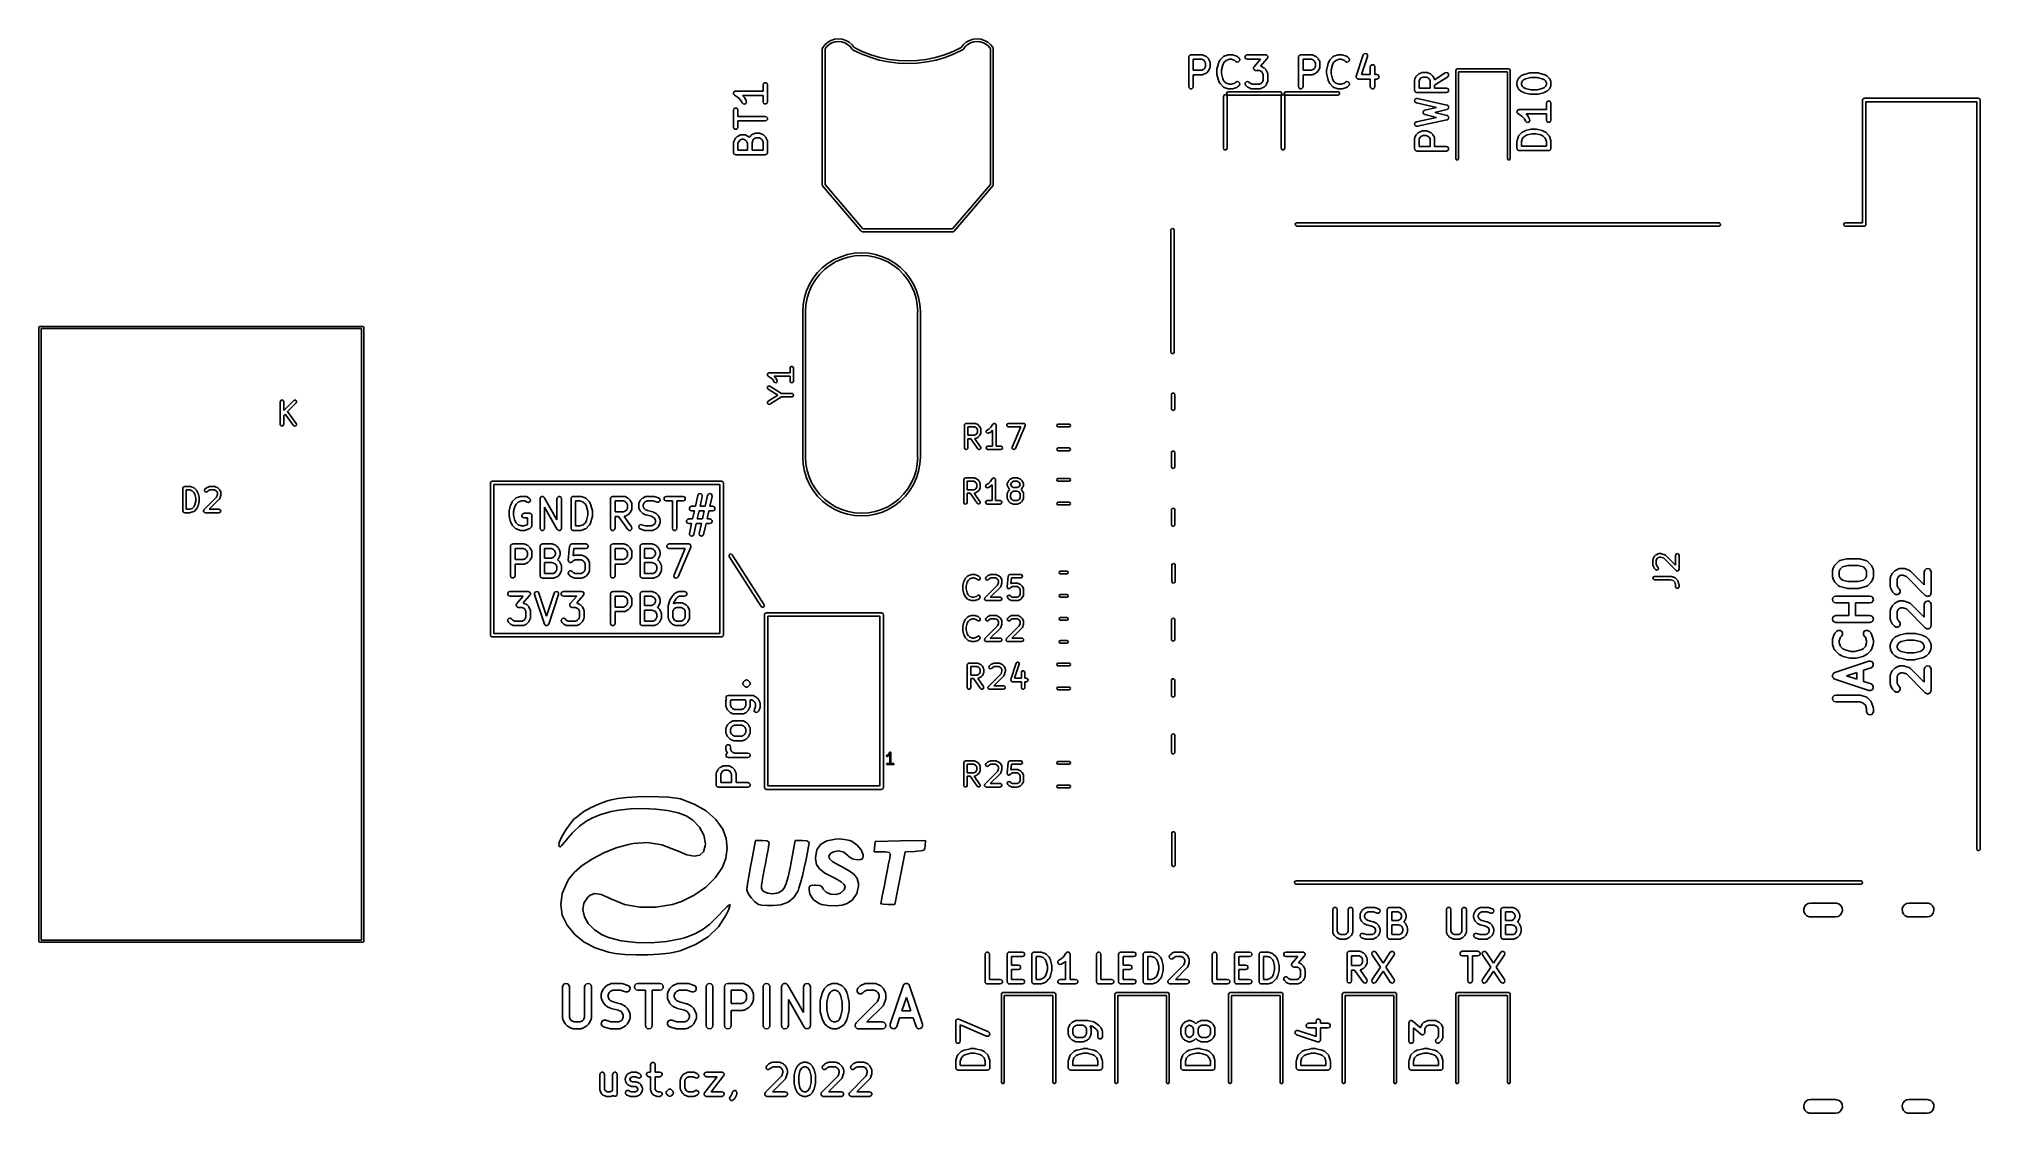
# Model space of a CAD drawing. Extents: x 4.11 to 7.48, y -4.81 to -2.95.
import ezdxf

# ---------------------------------------------------------------- set-up
doc = ezdxf.new("R2010")
doc.units = 0
doc.header["$MEASUREMENT"] = 0
doc.layers.add('BLACK', color=7, linetype='CONTINUOUS')

msp = doc.modelspace()

# ---------------------------------------------------------------- linework, layer by layer
at = {"layer": 'BLACK', "linetype": 'CONTINUOUS'}
for p, q in [((5.47472, -2.96355), (5.47969, -2.95915)), ((5.47969, -2.95915), (5.48545, -2.95585)), ((5.48545, -2.95585), (5.49176, -2.95379)), ((5.49273, -2.95827), (5.48731, -2.96003)), ((5.49176, -2.95379), (5.49836, -2.95306)), ((5.4984, -2.95764), (5.49273, -2.95827)), ((5.49836, -2.95306), (5.50497, -2.95369)), ((5.50407, -2.95819), (5.4984, -2.95764)), ((5.50952, -2.95988), (5.50407, -2.95819)), ((5.50497, -2.95369), (5.51132, -2.95566)), ((5.51132, -2.95566), (5.51712, -2.95888)), ((5.51712, -2.95888), (5.52216, -2.96322)), ((5.71484, -2.96341), (5.71984, -2.959)), ((5.71984, -2.959), (5.72563, -2.9557)), ((5.72563, -2.9557), (5.73198, -2.95365)), ((5.73293, -2.95813), (5.72748, -2.95989)), ((5.73198, -2.95365), (5.7386, -2.95294)), ((5.73862, -2.95752), (5.73293, -2.95813)), ((5.7386, -2.95294), (5.74524, -2.95359)), ((5.74432, -2.95808), (5.73862, -2.95752)), ((5.74979, -2.95979), (5.74432, -2.95808)), ((5.74524, -2.95359), (5.7516, -2.95558)), ((5.7516, -2.95558), (5.75742, -2.95883)), ((5.75742, -2.95883), (5.76246, -2.96319)), ((5.47049, -2.97067), (5.47075, -2.96888)), ((5.47064, -2.97087), (5.47049, -2.97067)), ((5.47064, -3.20594), (5.47064, -2.97087)), ((5.47075, -2.96888), (5.47129, -2.96816)), ((5.47075, -2.96888), (5.47075, -2.96888)), ((5.47129, -2.96816), (5.47134, -2.96805)), ((5.47134, -2.96805), (5.47139, -2.96803)), ((5.47139, -2.96803), (5.47472, -2.96355)), ((5.47809, -2.96665), (5.47537, -2.97031)), ((5.47537, -2.97031), (5.47537, -3.20507)), ((5.48236, -2.96287), (5.47809, -2.96665)), ((5.48731, -2.96003), (5.48236, -2.96287)), ((5.51451, -2.96264), (5.50952, -2.95988)), ((5.51882, -2.96636), (5.51451, -2.96264)), ((5.52193, -2.97041), (5.51882, -2.96636)), ((5.52195, -2.97044), (5.52193, -2.97041)), ((5.52193, -2.97041), (5.52193, -2.97041)), ((5.52213, -2.97067), (5.52195, -2.97044)), ((5.52217, -2.97096), (5.52213, -2.97067)), ((5.52216, -2.96322), (5.52592, -2.96812)), ((5.52268, -2.97132), (5.52217, -2.97096)), ((5.52308, -2.97181), (5.52268, -2.97132)), ((5.53798, -2.97899), (5.52307, -2.97181)), ((5.52307, -2.97181), (5.52308, -2.97181)), ((5.52308, -2.97181), (5.52308, -2.97181)), ((5.52592, -2.96812), (5.5398, -2.97481)), ((5.55343, -2.98494), (5.53798, -2.97899)), ((5.5398, -2.97481), (5.55489, -2.98063)), ((5.56931, -2.98962), (5.55343, -2.98494)), ((5.55489, -2.98063), (5.57042, -2.9852)), ((5.58552, -2.99298), (5.56931, -2.98962)), ((5.57042, -2.9852), (5.58626, -2.98848)), ((5.58626, -2.98848), (5.60232, -2.99047)), ((5.60232, -2.99047), (5.61848, -2.99115)), ((5.61848, -2.99115), (5.63465, -2.9905)), ((5.63465, -2.9905), (5.65071, -2.98855)), ((5.65071, -2.98855), (5.66656, -2.98529)), ((5.66766, -2.98971), (5.65145, -2.99304)), ((5.66656, -2.98529), (5.68209, -2.98075)), ((5.68355, -2.98507), (5.66766, -2.98971)), ((5.68209, -2.98075), (5.6972, -2.97496)), ((5.69901, -2.97915), (5.68355, -2.98507)), ((5.6972, -2.97496), (5.71123, -2.96823)), ((5.7134, -2.97224), (5.69901, -2.97915)), ((5.71123, -2.96823), (5.71484, -2.96341)), ((5.71345, -2.97225), (5.7134, -2.97224)), ((5.71356, -2.97217), (5.71345, -2.97225)), ((5.71393, -2.97199), (5.71356, -2.97217)), ((5.71414, -2.97174), (5.71393, -2.97199)), ((5.71393, -2.97199), (5.71393, -2.97199)), ((5.7149, -2.97117), (5.71414, -2.97174)), ((5.71494, -2.97088), (5.7149, -2.97117)), ((5.71821, -2.96651), (5.71494, -2.97088)), ((5.7225, -2.96272), (5.71821, -2.96651)), ((5.72748, -2.95989), (5.7225, -2.96272)), ((5.75479, -2.96258), (5.74979, -2.95979)), ((5.75912, -2.96633), (5.75479, -2.96258)), ((5.76198, -2.97008), (5.75912, -2.96633)), ((5.76198, -3.20507), (5.76198, -2.97008)), ((5.76246, -2.96319), (5.7665, -2.96848)), ((5.7665, -2.96848), (5.76651, -2.96849)), ((5.76651, -2.96849), (5.7667, -2.9697)), ((5.7667, -2.9697), (5.76671, -2.96972)), ((5.76671, -2.96972), (5.76671, -2.96976)), ((5.76671, -2.96976), (5.76679, -2.97027)), ((5.76679, -2.97027), (5.76671, -2.97039)), ((5.76671, -2.97039), (5.76671, -3.20594)), ((6.10536, -2.98449), (6.10555, -2.9839)), ((6.10536, -3.03567), (6.10536, -2.98449)), ((6.10555, -2.98327), (6.10592, -2.98277)), ((6.10555, -2.9839), (6.10555, -2.98327)), ((6.10592, -2.98277), (6.10611, -2.98217)), ((6.10611, -2.98217), (6.10662, -2.98181)), ((6.10662, -2.98181), (6.10698, -2.9813)), ((6.10698, -2.9813), (6.10758, -2.98111)), ((6.10758, -2.98111), (6.10808, -2.98074)), ((6.10808, -2.98074), (6.10871, -2.98074)), ((6.10871, -2.98074), (6.1093, -2.98055)), ((6.1093, -2.98055), (6.1288, -2.98055)), ((6.11324, -2.98843), (6.11324, -3.00736)), ((6.12787, -2.98843), (6.11324, -2.98843)), ((6.13134, -2.99016), (6.12787, -2.98843)), ((6.1288, -2.98055), (6.12966, -2.98083)), ((6.12966, -2.98083), (6.13056, -2.98097)), ((6.13056, -2.98097), (6.13543, -2.9834)), ((6.13287, -2.9917), (6.13134, -2.99016)), ((6.13461, -2.99517), (6.13287, -2.9917)), ((6.13543, -2.9834), (6.13589, -2.98385)), ((6.13589, -2.98385), (6.13645, -2.98414)), ((6.13645, -2.98414), (6.13889, -2.98658)), ((6.13889, -2.98658), (6.13918, -2.98715)), ((6.13918, -2.98715), (6.13963, -2.9876)), ((6.13963, -2.9876), (6.14207, -2.99248)), ((6.14207, -2.99248), (6.1422, -2.99337)), ((6.15696, -2.99491), (6.1594, -2.99004)), ((6.1594, -2.99004), (6.15984, -2.98959)), ((6.15984, -2.98959), (6.16013, -2.98902)), ((6.16013, -2.98902), (6.16501, -2.98414)), ((6.16501, -2.98414), (6.16582, -2.98373)), ((6.16582, -2.98373), (6.16655, -2.98319)), ((6.16992, -2.99037), (6.16615, -2.99413)), ((6.16655, -2.98319), (6.17386, -2.98075)), ((6.17574, -2.98843), (6.16992, -2.99037)), ((6.17386, -2.98075), (6.1745, -2.98075)), ((6.1745, -2.98075), (6.1751, -2.98055)), ((6.1751, -2.98055), (6.17998, -2.98055)), ((6.17934, -2.98843), (6.17574, -2.98843)), ((6.18516, -2.99037), (6.17934, -2.98843)), ((6.17998, -2.98055), (6.18058, -2.98075)), ((6.18058, -2.98075), (6.18122, -2.98075)), ((6.18122, -2.98075), (6.18853, -2.98319)), ((6.18694, -2.99215), (6.18516, -2.99037)), ((6.18911, -2.99325), (6.18694, -2.99215)), ((6.18853, -2.98319), (6.18926, -2.98373)), ((6.19151, -2.99287), (6.18911, -2.99325)), ((6.18926, -2.98373), (6.19007, -2.98414)), ((6.19007, -2.98414), (6.19251, -2.98658)), ((6.19323, -2.99115), (6.19151, -2.99287)), ((6.19251, -2.98658), (6.19361, -2.98875)), ((6.19361, -2.98875), (6.19323, -2.99115)), ((6.20304, -2.98327), (6.20447, -2.9813)), ((6.20304, -2.98571), (6.20304, -2.98327)), ((6.20447, -2.98767), (6.20304, -2.98571)), ((6.20447, -2.9813), (6.20679, -2.98055)), ((6.20679, -2.98843), (6.20447, -2.98767)), ((6.20679, -2.98055), (6.23847, -2.98055)), ((6.22979, -2.98843), (6.20679, -2.98843)), ((6.21845, -3.00139), (6.22979, -2.98843)), ((6.24143, -2.98708), (6.22981, -3.00036)), ((6.23847, -2.98055), (6.23923, -2.9808)), ((6.23923, -2.9808), (6.24002, -2.98087)), ((6.24002, -2.98087), (6.24036, -2.98117)), ((6.24036, -2.98117), (6.24078, -2.9813)), ((6.24078, -2.9813), (6.24125, -2.98195)), ((6.24125, -2.98195), (6.24185, -2.98247)), ((6.24175, -2.98635), (6.24143, -2.98708)), ((6.24221, -2.98571), (6.24175, -2.98635)), ((6.24185, -2.98247), (6.24195, -2.98291)), ((6.24195, -2.98291), (6.24221, -2.98327)), ((6.24221, -2.98327), (6.24221, -2.98407)), ((6.24221, -2.98407), (6.24239, -2.98484)), ((6.24239, -2.98484), (6.24221, -2.98526)), ((6.24221, -2.98526), (6.24221, -2.98571)), ((6.29546, -2.98449), (6.29566, -2.9839)), ((6.29546, -3.03567), (6.29546, -2.98449)), ((6.29566, -2.98327), (6.29602, -2.98277)), ((6.29566, -2.9839), (6.29566, -2.98327)), ((6.29602, -2.98277), (6.29621, -2.98217)), ((6.29621, -2.98217), (6.29672, -2.98181)), ((6.29672, -2.98181), (6.29709, -2.9813)), ((6.29709, -2.9813), (6.29768, -2.98111)), ((6.29768, -2.98111), (6.29818, -2.98074)), ((6.29818, -2.98074), (6.29881, -2.98074)), ((6.29881, -2.98074), (6.2994, -2.98055)), ((6.2994, -2.98055), (6.3189, -2.98055)), ((6.30334, -2.98843), (6.30334, -3.00736)), ((6.31797, -2.98843), (6.30334, -2.98843)), ((6.32144, -2.99016), (6.31797, -2.98843)), ((6.3189, -2.98055), (6.31976, -2.98083)), ((6.31976, -2.98083), (6.32066, -2.98097)), ((6.32066, -2.98097), (6.32553, -2.9834)), ((6.32297, -2.9917), (6.32144, -2.99016)), ((6.32471, -2.99517), (6.32297, -2.9917)), ((6.32553, -2.9834), (6.32599, -2.98385)), ((6.32599, -2.98385), (6.32656, -2.98414)), ((6.32656, -2.98414), (6.32899, -2.98658)), ((6.32899, -2.98658), (6.32928, -2.98715)), ((6.32928, -2.98715), (6.32973, -2.9876)), ((6.32973, -2.9876), (6.33217, -2.99248)), ((6.33217, -2.99248), (6.3323, -2.99337)), ((6.34706, -2.99491), (6.3495, -2.99004)), ((6.3495, -2.99004), (6.34994, -2.98959)), ((6.34994, -2.98959), (6.35023, -2.98902)), ((6.35023, -2.98902), (6.35511, -2.98414)), ((6.35511, -2.98414), (6.35592, -2.98373)), ((6.35592, -2.98373), (6.35665, -2.98319)), ((6.36002, -2.99037), (6.35625, -2.99413)), ((6.35665, -2.98319), (6.36396, -2.98075)), ((6.36584, -2.98843), (6.36002, -2.99037)), ((6.36396, -2.98075), (6.3646, -2.98075)), ((6.3646, -2.98075), (6.3652, -2.98055)), ((6.3652, -2.98055), (6.37008, -2.98055)), ((6.36944, -2.98843), (6.36584, -2.98843)), ((6.37526, -2.99037), (6.36944, -2.98843)), ((6.37008, -2.98055), (6.37069, -2.98075)), ((6.37069, -2.98075), (6.37132, -2.98075)), ((6.37132, -2.98075), (6.37864, -2.98319)), ((6.37704, -2.99215), (6.37526, -2.99037)), ((6.37921, -2.99325), (6.37704, -2.99215)), ((6.37864, -2.98319), (6.37937, -2.98373)), ((6.38161, -2.99287), (6.37921, -2.99325)), ((6.37937, -2.98373), (6.38017, -2.98414)), ((6.38017, -2.98414), (6.38261, -2.98658)), ((6.38334, -2.99115), (6.38161, -2.99287)), ((6.38261, -2.98658), (6.38372, -2.98875)), ((6.38372, -2.98875), (6.38334, -2.99115)), ((6.39559, -3.01736), (6.40778, -2.98081)), ((6.41525, -2.9833), (6.40479, -3.01467)), ((6.40778, -2.98081), (6.40922, -2.97885)), ((6.40922, -2.97885), (6.41154, -2.97811)), ((6.41154, -2.97811), (6.41385, -2.97888)), ((6.41385, -2.97888), (6.41526, -2.98086)), ((6.41526, -2.98086), (6.41525, -2.9833)), ((5.60194, -2.99502), (5.58552, -2.99298)), ((5.61848, -2.99571), (5.60194, -2.99502)), ((5.63502, -2.99505), (5.61848, -2.99571)), ((5.65145, -2.99304), (5.63502, -2.99505)), ((6.11324, -3.00736), (6.12787, -3.00736)), ((6.1288, -3.01524), (6.11324, -3.01524)), ((6.11324, -3.01524), (6.11324, -3.03567)), ((6.12787, -3.00736), (6.13134, -3.00563)), ((6.12966, -3.01495), (6.1288, -3.01524)), ((6.13056, -3.01482), (6.12966, -3.01495)), ((6.13543, -3.01238), (6.13056, -3.01482)), ((6.13134, -3.00563), (6.13287, -3.00409)), ((6.13287, -3.00409), (6.13461, -3.00062)), ((6.13461, -3.00062), (6.13461, -2.99517)), ((6.13589, -3.01193), (6.13543, -3.01238)), ((6.13645, -3.01164), (6.13589, -3.01193)), ((6.13889, -3.00921), (6.13645, -3.01164)), ((6.13918, -3.00864), (6.13889, -3.00921)), ((6.13963, -3.00818), (6.13918, -3.00864)), ((6.14207, -3.00331), (6.13963, -3.00818)), ((6.1422, -3.00241), (6.14207, -3.00331)), ((6.1422, -2.99337), (6.14248, -2.99424)), ((6.14248, -3.00155), (6.1422, -3.00241)), ((6.14248, -2.99424), (6.14248, -3.00155)), ((6.15411, -3.00642), (6.15426, -3.00596)), ((6.15411, -3.01374), (6.15411, -3.00642)), ((6.15426, -3.0142), (6.15411, -3.01374)), ((6.15422, -3.00547), (6.15666, -2.99572)), ((6.15426, -3.00596), (6.15422, -3.00547)), ((6.15422, -3.01469), (6.15426, -3.0142)), ((6.15666, -3.02444), (6.15422, -3.01469)), ((6.15666, -2.99572), (6.15689, -2.99535)), ((6.15689, -3.02481), (6.15666, -3.02444)), ((6.15689, -2.99535), (6.15696, -2.99491)), ((6.15696, -3.02524), (6.15689, -3.02481)), ((6.1594, -3.03012), (6.15696, -3.02524)), ((6.16419, -2.99805), (6.16198, -3.00691)), ((6.16198, -3.00691), (6.16198, -3.01325)), ((6.16198, -3.01325), (6.16419, -3.02211)), ((6.16615, -2.99413), (6.16419, -2.99805)), ((6.16419, -3.02211), (6.16615, -3.02603)), ((6.16615, -3.02603), (6.16992, -3.02979)), ((6.21749, -3.00363), (6.21767, -3.00322)), ((6.21767, -3.00441), (6.21749, -3.00363)), ((6.21767, -3.00277), (6.21813, -3.00213)), ((6.21767, -3.00322), (6.21767, -3.00277)), ((6.21767, -3.0052), (6.21767, -3.00441)), ((6.21793, -3.00557), (6.21767, -3.0052)), ((6.21803, -3.006), (6.21793, -3.00557)), ((6.21863, -3.00653), (6.21803, -3.006)), ((6.21813, -3.00213), (6.21845, -3.00139)), ((6.2191, -3.00717), (6.21863, -3.00653)), ((6.21952, -3.00731), (6.2191, -3.00717)), ((6.21986, -3.00761), (6.21952, -3.00731)), ((6.22065, -3.00768), (6.21986, -3.00761)), ((6.22141, -3.00792), (6.22065, -3.00768)), ((6.22779, -3.00792), (6.22141, -3.00792)), ((6.23126, -3.00966), (6.22779, -3.00792)), ((6.22981, -3.00036), (6.23048, -3.00047)), ((6.23048, -3.00047), (6.23536, -3.0029)), ((6.2328, -3.01119), (6.23126, -3.00966)), ((6.23453, -3.01466), (6.2328, -3.01119)), ((6.2328, -3.02846), (6.23453, -3.02499)), ((6.23453, -3.02499), (6.23453, -3.01466)), ((6.23536, -3.0029), (6.23581, -3.00335)), ((6.23581, -3.00335), (6.23638, -3.00364)), ((6.23638, -3.00364), (6.23882, -3.00608)), ((6.23882, -3.00608), (6.23911, -3.00665)), ((6.23911, -3.00665), (6.23955, -3.0071)), ((6.23955, -3.0071), (6.24199, -3.01197)), ((6.24199, -3.01197), (6.24213, -3.01287)), ((6.24213, -3.01287), (6.24241, -3.01374)), ((6.24241, -3.02592), (6.24213, -3.02678)), ((6.24241, -3.01374), (6.24241, -3.02592)), ((6.30334, -3.00736), (6.31797, -3.00736)), ((6.3189, -3.01524), (6.30334, -3.01524)), ((6.30334, -3.01524), (6.30334, -3.03567)), ((6.31797, -3.00736), (6.32144, -3.00563)), ((6.31976, -3.01495), (6.3189, -3.01524)), ((6.32066, -3.01482), (6.31976, -3.01495)), ((6.32553, -3.01238), (6.32066, -3.01482)), ((6.32144, -3.00563), (6.32297, -3.00409)), ((6.32297, -3.00409), (6.32471, -3.00062)), ((6.32471, -3.00062), (6.32471, -2.99517)), ((6.32599, -3.01193), (6.32553, -3.01238)), ((6.32656, -3.01164), (6.32599, -3.01193)), ((6.32899, -3.00921), (6.32656, -3.01164)), ((6.32928, -3.00864), (6.32899, -3.00921)), ((6.32973, -3.00818), (6.32928, -3.00864)), ((6.33217, -3.00331), (6.32973, -3.00818)), ((6.3323, -3.00241), (6.33217, -3.00331)), ((6.3323, -2.99337), (6.33258, -2.99424)), ((6.33258, -3.00155), (6.3323, -3.00241)), ((6.33258, -2.99424), (6.33258, -3.00155)), ((6.34421, -3.00642), (6.34436, -3.00596)), ((6.34421, -3.01374), (6.34421, -3.00642)), ((6.34436, -3.0142), (6.34421, -3.01374)), ((6.34432, -3.00547), (6.34676, -2.99572)), ((6.34436, -3.00596), (6.34432, -3.00547)), ((6.34432, -3.01469), (6.34436, -3.0142)), ((6.34676, -3.02444), (6.34432, -3.01469)), ((6.34676, -2.99572), (6.34699, -2.99535)), ((6.34699, -3.02481), (6.34676, -3.02444)), ((6.34699, -2.99535), (6.34706, -2.99491)), ((6.34706, -3.02524), (6.34699, -3.02481)), ((6.3495, -3.03012), (6.34706, -3.02524)), ((6.3543, -2.99805), (6.35208, -3.00691)), ((6.35208, -3.00691), (6.35208, -3.01325)), ((6.35208, -3.01325), (6.3543, -3.02211)), ((6.35625, -2.99413), (6.3543, -2.99805)), ((6.3543, -3.02211), (6.35625, -3.02603)), ((6.35625, -3.02603), (6.36002, -3.02979)), ((6.39557, -3.0198), (6.39558, -3.0186)), ((6.39558, -3.01981), (6.39557, -3.0198)), ((6.39558, -3.01739), (6.39559, -3.01738)), ((6.39558, -3.0186), (6.39558, -3.01739)), ((6.39558, -3.01983), (6.39558, -3.01981)), ((6.39629, -3.0208), (6.39558, -3.01983)), ((6.39559, -3.01738), (6.39559, -3.01736)), ((6.39699, -3.02178), (6.39629, -3.0208)), ((6.397, -3.02178), (6.39699, -3.02178)), ((6.39701, -3.02179), (6.397, -3.02178)), ((6.39815, -3.02217), (6.39701, -3.02179)), ((6.3993, -3.02255), (6.39815, -3.02217)), ((6.39931, -3.02254), (6.3993, -3.02255)), ((6.39933, -3.02255), (6.39931, -3.02254)), ((6.41976, -3.02255), (6.39933, -3.02255)), ((6.40479, -3.01467), (6.41976, -3.01467)), ((6.41976, -3.00155), (6.42051, -2.99924)), ((6.41976, -3.01467), (6.41976, -3.00155)), ((6.41976, -3.03567), (6.41976, -3.02255)), ((6.42051, -2.99924), (6.42248, -2.99781)), ((6.42248, -2.99781), (6.42491, -2.99781)), ((6.42491, -2.99781), (6.42688, -2.99924)), ((6.42688, -2.99924), (6.42763, -3.00155)), ((6.42763, -3.00155), (6.42763, -3.01467)), ((6.42763, -3.01467), (6.43101, -3.01467)), ((6.43101, -3.02255), (6.42763, -3.02255)), ((6.42763, -3.02255), (6.42763, -3.03567)), ((6.43101, -3.01467), (6.43332, -3.01542)), ((6.43332, -3.02179), (6.43101, -3.02255)), ((6.43332, -3.01542), (6.43475, -3.01739)), ((6.43475, -3.01983), (6.43332, -3.02179)), ((6.43475, -3.01739), (6.43475, -3.01983)), ((6.49663, -3.02419), (6.49693, -3.02327)), ((6.49663, -3.04218), (6.49663, -3.02419)), ((6.49693, -3.02327), (6.49711, -3.02231)), ((6.49711, -3.02231), (6.49954, -3.01781)), ((6.49954, -3.01781), (6.50002, -3.01736)), ((6.50002, -3.01736), (6.50034, -3.01679)), ((6.50034, -3.01679), (6.50277, -3.01455)), ((6.50277, -3.01455), (6.50334, -3.01429)), ((6.50334, -3.01429), (6.50379, -3.01386)), ((6.50379, -3.01386), (6.50867, -3.01161)), ((6.50616, -3.02214), (6.50451, -3.02518)), ((6.50451, -3.02518), (6.50451, -3.03825)), ((6.50766, -3.02075), (6.50616, -3.02214)), ((6.51118, -3.01913), (6.50766, -3.02075)), ((6.50867, -3.01161), (6.50951, -3.01151)), ((6.50951, -3.01151), (6.51032, -3.01125)), ((6.51032, -3.01125), (6.51763, -3.01125)), ((6.51676, -3.01913), (6.51118, -3.01913)), ((6.52029, -3.02075), (6.51676, -3.01913)), ((6.51763, -3.01125), (6.51844, -3.01151)), ((6.51844, -3.01151), (6.51928, -3.01161)), ((6.51928, -3.01161), (6.52415, -3.01386)), ((6.52179, -3.02214), (6.52029, -3.02075)), ((6.52344, -3.02518), (6.52179, -3.02214)), ((6.52344, -3.03825), (6.52344, -3.02518)), ((6.52415, -3.01386), (6.52461, -3.01429)), ((6.52461, -3.01429), (6.52517, -3.01455)), ((6.52517, -3.01455), (6.52761, -3.01679)), ((6.52761, -3.01679), (6.52793, -3.01736)), ((6.52793, -3.01736), (6.5284, -3.01781)), ((6.5284, -3.01781), (6.53084, -3.02231)), ((6.53084, -3.02231), (6.53101, -3.02327)), ((6.53101, -3.02327), (6.53118, -3.02379)), ((6.53118, -3.02379), (6.54961, -3.01188)), ((6.55389, -3.0185), (6.53131, -3.03308)), ((6.54961, -3.01188), (6.55196, -3.01126)), ((6.55196, -3.01126), (6.55423, -3.01213)), ((6.55542, -3.01661), (6.55389, -3.0185)), ((6.55423, -3.01213), (6.55555, -3.01418)), ((6.55555, -3.01418), (6.55542, -3.01661)), ((6.56816, -3.00756), (6.56885, -3.00589)), ((6.56816, -3.16051), (6.56816, -3.00756)), ((6.56885, -3.00589), (6.57053, -3.00519)), ((6.57053, -3.00519), (6.6599, -3.00519)), ((6.65753, -3.00992), (6.57289, -3.00992)), ((6.57289, -3.00992), (6.57289, -3.16051)), ((6.65753, -3.16051), (6.65753, -3.00992)), ((6.6599, -3.00519), (6.66157, -3.00589)), ((6.66157, -3.00589), (6.66226, -3.00756)), ((6.66226, -3.00756), (6.66226, -3.16051)), ((6.67408, -3.02717), (6.67421, -3.02627)), ((6.67421, -3.02627), (6.67665, -3.0214)), ((6.67665, -3.0214), (6.6771, -3.02094)), ((6.6771, -3.02094), (6.67739, -3.02037)), ((6.67739, -3.02037), (6.67982, -3.01794)), ((6.67982, -3.01794), (6.68039, -3.01765)), ((6.68039, -3.01765), (6.68085, -3.0172)), ((6.68085, -3.0172), (6.68572, -3.01476)), ((6.68341, -3.02549), (6.68167, -3.02896)), ((6.68494, -3.02395), (6.68341, -3.02549)), ((6.68886, -3.022), (6.68494, -3.02395)), ((6.68572, -3.01476), (6.68616, -3.01469)), ((6.68616, -3.01469), (6.68653, -3.01446)), ((6.68653, -3.01446), (6.69628, -3.01203)), ((6.69772, -3.01978), (6.68886, -3.022)), ((6.69628, -3.01203), (6.69677, -3.01206)), ((6.69677, -3.01206), (6.69723, -3.01191)), ((6.69723, -3.01191), (6.70942, -3.01191)), ((6.70893, -3.01978), (6.69772, -3.01978)), ((6.71779, -3.022), (6.70893, -3.01978)), ((6.70942, -3.01191), (6.70988, -3.01206)), ((6.70988, -3.01206), (6.71037, -3.01203)), ((6.71037, -3.01203), (6.72012, -3.01446)), ((6.72171, -3.02395), (6.71779, -3.022)), ((6.72012, -3.01446), (6.72049, -3.01469)), ((6.72049, -3.01469), (6.72093, -3.01476)), ((6.72093, -3.01476), (6.7258, -3.0172)), ((6.72324, -3.02549), (6.72171, -3.02395)), ((6.72498, -3.02896), (6.72324, -3.02549)), ((6.7258, -3.0172), (6.72626, -3.01765)), ((6.72626, -3.01765), (6.72682, -3.01794)), ((6.72682, -3.01794), (6.72926, -3.02037)), ((6.72926, -3.02037), (6.72955, -3.02094)), ((6.72955, -3.02094), (6.73, -3.0214)), ((6.73, -3.0214), (6.73244, -3.02627)), ((6.73244, -3.02627), (6.73257, -3.02717)), ((5.31686, -3.04636), (5.3169, -3.04629)), ((5.3169, -3.0475), (5.31686, -3.04636)), ((5.3169, -3.04621), (5.31757, -3.04529)), ((5.3169, -3.04629), (5.3169, -3.04621)), ((5.3169, -3.04865), (5.3169, -3.0475)), ((5.31695, -3.04871), (5.3169, -3.04865)), ((5.31695, -3.0488), (5.31695, -3.04871)), ((5.31766, -3.04969), (5.31695, -3.0488)), ((5.31757, -3.04529), (5.31821, -3.04434)), ((5.31833, -3.05061), (5.31766, -3.04969)), ((5.31821, -3.04434), (5.31828, -3.04431)), ((5.31828, -3.04431), (5.31833, -3.04424)), ((5.31833, -3.04424), (5.31942, -3.04389)), ((5.31841, -3.05064), (5.31833, -3.05061)), ((5.31846, -3.0507), (5.31841, -3.05064)), ((5.32545, -3.05536), (5.31846, -3.0507)), ((5.31942, -3.04389), (5.32049, -3.04349)), ((5.32049, -3.04349), (5.32057, -3.04352)), ((5.32057, -3.04352), (5.32065, -3.04349)), ((5.32065, -3.04349), (5.36789, -3.04349)), ((5.3296, -3.05951), (5.32545, -3.05536)), ((5.33175, -3.06381), (5.3296, -3.05951)), ((5.36789, -3.05137), (5.33259, -3.05137)), ((5.33259, -3.05137), (5.33562, -3.05439)), ((5.33562, -3.05439), (5.33591, -3.05496)), ((5.33591, -3.05496), (5.33635, -3.05542)), ((5.33635, -3.05542), (5.33879, -3.06029)), ((5.36789, -3.03281), (5.36864, -3.03049)), ((5.36789, -3.04349), (5.36789, -3.03281)), ((5.36789, -3.06205), (5.36789, -3.05137)), ((5.36864, -3.03049), (5.37061, -3.02906)), ((5.37061, -3.02906), (5.37304, -3.02906)), ((5.37304, -3.02906), (5.37501, -3.03049)), ((5.37501, -3.03049), (5.37577, -3.03281)), ((5.37577, -3.03281), (5.37577, -3.06205)), ((6.10611, -3.03798), (6.10536, -3.03567)), ((6.10808, -3.03941), (6.10611, -3.03798)), ((6.11052, -3.03941), (6.10808, -3.03941)), ((6.11248, -3.03798), (6.11052, -3.03941)), ((6.11324, -3.03567), (6.11248, -3.03798)), ((6.15984, -3.03057), (6.1594, -3.03012)), ((6.16013, -3.03114), (6.15984, -3.03057)), ((6.16501, -3.03602), (6.16013, -3.03114)), ((6.16582, -3.03643), (6.16501, -3.03602)), ((6.16572, -3.05252), (6.1659, -3.05151)), ((6.16572, -3.14252), (6.16572, -3.05252)), ((6.16655, -3.03697), (6.16582, -3.03643)), ((6.1659, -3.05151), (6.1672, -3.04996)), ((6.17386, -3.03941), (6.16655, -3.03697)), ((6.1672, -3.04996), (6.16919, -3.04961)), ((6.16919, -3.04961), (6.17094, -3.05062)), ((6.16992, -3.02979), (6.17574, -3.03173)), ((6.17077, -3.047), (6.17178, -3.04525)), ((6.17112, -3.04899), (6.17077, -3.047)), ((6.17094, -3.05062), (6.17163, -3.05252)), ((6.17266, -3.05029), (6.17112, -3.04899)), ((6.17163, -3.05252), (6.17163, -3.14252)), ((6.17178, -3.04525), (6.17367, -3.04456)), ((6.17367, -3.05047), (6.17266, -3.05029)), ((6.17367, -3.04456), (6.26367, -3.04456)), ((6.26367, -3.05047), (6.17367, -3.05047)), ((6.1745, -3.03941), (6.17386, -3.03941)), ((6.1751, -3.03961), (6.1745, -3.03941)), ((6.17998, -3.03961), (6.1751, -3.03961)), ((6.17574, -3.03173), (6.17934, -3.03173)), ((6.17934, -3.03173), (6.18516, -3.02979)), ((6.18058, -3.03941), (6.17998, -3.03961)), ((6.18122, -3.03941), (6.18058, -3.03941)), ((6.18853, -3.03697), (6.18122, -3.03941)), ((6.18516, -3.02979), (6.18694, -3.02801)), ((6.18694, -3.02801), (6.18911, -3.02691)), ((6.18926, -3.03643), (6.18853, -3.03697)), ((6.18911, -3.02691), (6.19151, -3.02729)), ((6.19007, -3.03602), (6.18926, -3.03643)), ((6.19251, -3.03358), (6.19007, -3.03602)), ((6.19151, -3.02729), (6.19323, -3.02901)), ((6.19361, -3.03141), (6.19251, -3.03358)), ((6.19323, -3.02901), (6.19361, -3.03141)), ((6.2029, -3.03141), (6.20328, -3.02901)), ((6.204, -3.03358), (6.2029, -3.03141)), ((6.20328, -3.02901), (6.205, -3.02729)), ((6.20644, -3.03602), (6.204, -3.03358)), ((6.205, -3.02729), (6.2074, -3.02691)), ((6.20701, -3.03631), (6.20644, -3.03602)), ((6.20746, -3.03675), (6.20701, -3.03631)), ((6.2074, -3.02691), (6.20957, -3.02801)), ((6.21234, -3.03919), (6.20746, -3.03675)), ((6.20957, -3.02801), (6.21156, -3.03)), ((6.21156, -3.03), (6.21503, -3.03173)), ((6.21324, -3.03933), (6.21234, -3.03919)), ((6.2141, -3.03961), (6.21324, -3.03933)), ((6.22872, -3.03961), (6.2141, -3.03961)), ((6.21503, -3.03173), (6.22779, -3.03173)), ((6.22779, -3.03173), (6.23126, -3.03)), ((6.22958, -3.03933), (6.22872, -3.03961)), ((6.23048, -3.03919), (6.22958, -3.03933)), ((6.23536, -3.03675), (6.23048, -3.03919)), ((6.23126, -3.03), (6.2328, -3.02846)), ((6.23581, -3.03631), (6.23536, -3.03675)), ((6.23638, -3.03602), (6.23581, -3.03631)), ((6.23882, -3.03358), (6.23638, -3.03602)), ((6.23911, -3.03301), (6.23882, -3.03358)), ((6.23955, -3.03256), (6.23911, -3.03301)), ((6.24199, -3.02768), (6.23955, -3.03256)), ((6.24213, -3.02678), (6.24199, -3.02768)), ((6.26367, -3.04456), (6.26468, -3.04474)), ((6.26557, -3.04978), (6.26367, -3.05047)), ((6.26468, -3.04474), (6.26623, -3.04604)), ((6.26658, -3.04803), (6.26557, -3.04978)), ((6.26572, -3.05252), (6.2659, -3.05151)), ((6.26572, -3.14252), (6.26572, -3.05252)), ((6.2659, -3.05151), (6.2672, -3.04996)), ((6.26623, -3.04604), (6.26658, -3.04803)), ((6.2672, -3.04996), (6.26919, -3.04961)), ((6.26919, -3.04961), (6.27094, -3.05062)), ((6.27077, -3.047), (6.27178, -3.04525)), ((6.27112, -3.04899), (6.27077, -3.047)), ((6.27094, -3.05062), (6.27163, -3.05252)), ((6.27266, -3.05029), (6.27112, -3.04899)), ((6.27163, -3.05252), (6.27163, -3.14252)), ((6.27178, -3.04525), (6.27367, -3.04456)), ((6.27367, -3.05047), (6.27266, -3.05029)), ((6.27367, -3.04456), (6.36367, -3.04456)), ((6.36367, -3.05047), (6.27367, -3.05047)), ((6.29621, -3.03798), (6.29546, -3.03567)), ((6.29818, -3.03941), (6.29621, -3.03798)), ((6.30062, -3.03941), (6.29818, -3.03941)), ((6.30259, -3.03798), (6.30062, -3.03941)), ((6.30334, -3.03567), (6.30259, -3.03798)), ((6.34994, -3.03057), (6.3495, -3.03012)), ((6.35023, -3.03114), (6.34994, -3.03057)), ((6.35511, -3.03602), (6.35023, -3.03114)), ((6.35592, -3.03643), (6.35511, -3.03602)), ((6.35665, -3.03697), (6.35592, -3.03643)), ((6.36396, -3.03941), (6.35665, -3.03697)), ((6.36002, -3.02979), (6.36584, -3.03173)), ((6.36367, -3.04456), (6.36468, -3.04474)), ((6.36557, -3.04978), (6.36367, -3.05047)), ((6.3646, -3.03941), (6.36396, -3.03941)), ((6.3652, -3.03961), (6.3646, -3.03941)), ((6.36468, -3.04474), (6.36623, -3.04604)), ((6.37008, -3.03961), (6.3652, -3.03961)), ((6.36658, -3.04803), (6.36557, -3.04978)), ((6.36584, -3.03173), (6.36944, -3.03173)), ((6.36623, -3.04604), (6.36658, -3.04803)), ((6.36944, -3.03173), (6.37526, -3.02979)), ((6.37069, -3.03941), (6.37008, -3.03961)), ((6.37132, -3.03941), (6.37069, -3.03941)), ((6.37864, -3.03697), (6.37132, -3.03941)), ((6.37526, -3.02979), (6.37704, -3.02801)), ((6.37704, -3.02801), (6.37921, -3.02691)), ((6.37937, -3.03643), (6.37864, -3.03697)), ((6.37921, -3.02691), (6.38161, -3.02729)), ((6.38017, -3.03602), (6.37937, -3.03643)), ((6.38261, -3.03358), (6.38017, -3.03602)), ((6.38161, -3.02729), (6.38334, -3.02901)), ((6.38372, -3.03141), (6.38261, -3.03358)), ((6.38334, -3.02901), (6.38372, -3.03141)), ((6.42051, -3.03798), (6.41976, -3.03567)), ((6.42248, -3.03941), (6.42051, -3.03798)), ((6.42491, -3.03941), (6.42248, -3.03941)), ((6.42688, -3.03798), (6.42491, -3.03941)), ((6.42763, -3.03567), (6.42688, -3.03798)), ((6.49682, -3.04278), (6.49663, -3.04218)), ((6.49665, -3.06057), (6.49717, -3.05819)), ((6.49682, -3.0434), (6.49682, -3.04278)), ((6.49719, -3.04391), (6.49682, -3.0434)), ((6.49717, -3.05819), (6.49899, -3.05658)), ((6.49738, -3.0445), (6.49719, -3.04391)), ((6.49789, -3.04487), (6.49738, -3.0445)), ((6.49825, -3.04537), (6.49789, -3.04487)), ((6.49885, -3.04556), (6.49825, -3.04537)), ((6.49935, -3.04593), (6.49885, -3.04556)), ((6.49899, -3.05658), (6.50141, -3.05634)), ((6.49998, -3.04593), (6.49935, -3.04593)), ((6.50057, -3.04612), (6.49998, -3.04593)), ((6.55175, -3.04612), (6.50057, -3.04612)), ((6.50141, -3.05634), (6.55259, -3.06759)), ((6.50451, -3.03825), (6.52344, -3.03825)), ((6.53131, -3.03308), (6.53131, -3.03825)), ((6.53131, -3.03825), (6.55175, -3.03825)), ((6.55175, -3.03825), (6.55406, -3.039)), ((6.55406, -3.04537), (6.55175, -3.04612)), ((6.55406, -3.039), (6.55549, -3.04097)), ((6.55549, -3.0434), (6.55406, -3.04537)), ((6.55549, -3.04097), (6.55549, -3.0434)), ((6.6738, -3.02803), (6.67408, -3.02717)), ((6.6738, -3.0329), (6.6738, -3.02803)), ((6.67408, -3.03377), (6.6738, -3.0329)), ((6.67421, -3.03467), (6.67408, -3.03377)), ((6.67665, -3.03954), (6.67421, -3.03467)), ((6.6771, -3.03999), (6.67665, -3.03954)), ((6.67739, -3.04056), (6.6771, -3.03999)), ((6.67982, -3.043), (6.67739, -3.04056)), ((6.68039, -3.04329), (6.67982, -3.043)), ((6.68085, -3.04374), (6.68039, -3.04329)), ((6.68572, -3.04618), (6.68085, -3.04374)), ((6.68167, -3.02896), (6.68167, -3.03198)), ((6.68167, -3.03198), (6.68341, -3.03545)), ((6.68341, -3.03545), (6.68494, -3.03698)), ((6.68494, -3.03698), (6.68886, -3.03894)), ((6.68616, -3.04624), (6.68572, -3.04618)), ((6.68653, -3.04647), (6.68616, -3.04624)), ((6.69628, -3.04891), (6.68653, -3.04647)), ((6.68886, -3.03894), (6.69772, -3.04115)), ((6.69677, -3.04888), (6.69628, -3.04891)), ((6.69723, -3.04903), (6.69677, -3.04888)), ((6.70942, -3.04903), (6.69723, -3.04903)), ((6.69772, -3.04115), (6.70893, -3.04115)), ((6.70893, -3.04115), (6.71779, -3.03894)), ((6.70988, -3.04888), (6.70942, -3.04903)), ((6.71037, -3.04891), (6.70988, -3.04888)), ((6.72012, -3.04647), (6.71037, -3.04891)), ((6.71779, -3.03894), (6.72171, -3.03698)), ((6.72049, -3.04624), (6.72012, -3.04647)), ((6.72093, -3.04618), (6.72049, -3.04624)), ((6.7258, -3.04374), (6.72093, -3.04618)), ((6.72171, -3.03698), (6.72324, -3.03545)), ((6.72324, -3.03545), (6.72498, -3.03198)), ((6.72498, -3.03198), (6.72498, -3.02896)), ((6.72626, -3.04329), (6.7258, -3.04374)), ((6.72682, -3.043), (6.72626, -3.04329)), ((6.72926, -3.04056), (6.72682, -3.043)), ((6.72955, -3.03999), (6.72926, -3.04056)), ((6.73, -3.03954), (6.72955, -3.03999)), ((6.73244, -3.03467), (6.73, -3.03954)), ((6.73257, -3.03377), (6.73244, -3.03467)), ((6.73257, -3.02717), (6.73285, -3.02803)), ((6.73285, -3.0329), (6.73257, -3.03377)), ((6.73285, -3.02803), (6.73285, -3.0329)), ((7.27237, -3.05893), (7.27244, -3.05855)), ((7.27237, -3.27153), (7.27237, -3.05893)), ((7.27241, -3.05842), (7.27248, -3.05831)), ((7.27244, -3.05855), (7.27241, -3.05842)), ((7.27248, -3.05831), (7.27255, -3.05792)), ((7.27255, -3.05792), (7.27304, -3.05734)), ((7.27304, -3.05734), (7.27342, -3.05667)), ((7.27342, -3.05667), (7.27367, -3.05658)), ((7.27367, -3.05658), (7.27384, -3.05638)), ((7.27384, -3.05638), (7.2746, -3.05624)), ((7.2746, -3.05624), (7.27532, -3.05598)), ((7.27532, -3.05598), (7.47332, -3.05598)), ((7.47332, -3.05598), (7.4737, -3.05605)), ((7.4737, -3.05605), (7.47383, -3.05603)), ((7.47383, -3.05603), (7.47395, -3.05609)), ((7.47395, -3.05609), (7.47433, -3.05616)), ((7.47433, -3.05616), (7.47492, -3.05665)), ((7.47492, -3.05665), (7.47558, -3.05704)), ((7.47558, -3.05704), (7.47567, -3.05729)), ((7.47567, -3.05729), (7.47588, -3.05746)), ((7.47588, -3.05746), (7.47601, -3.05821)), ((7.47601, -3.05821), (7.47627, -3.05893)), ((7.47627, -3.05893), (7.47627, -4.35618)), ((5.31671, -3.07668), (5.31746, -3.07436)), ((5.31671, -3.10592), (5.31671, -3.07668)), ((5.31746, -3.07436), (5.31943, -3.07293)), ((5.31943, -3.07293), (5.32186, -3.07293)), ((5.32186, -3.07293), (5.32383, -3.07436)), ((5.32383, -3.07436), (5.32458, -3.07668)), ((5.32458, -3.07668), (5.32458, -3.08736)), ((5.32458, -3.08736), (5.37183, -3.08736)), ((5.33346, -3.06555), (5.33175, -3.06381)), ((5.33586, -3.06594), (5.33346, -3.06555)), ((5.33803, -3.06486), (5.33586, -3.06594)), ((5.33915, -3.0627), (5.33803, -3.06486)), ((5.33879, -3.06029), (5.33915, -3.0627)), ((5.36864, -3.06437), (5.36789, -3.06205)), ((5.37061, -3.0658), (5.36864, -3.06437)), ((5.37304, -3.0658), (5.37061, -3.0658)), ((5.37183, -3.08736), (5.37414, -3.08811)), ((5.37501, -3.06437), (5.37304, -3.0658)), ((5.37414, -3.08811), (5.37557, -3.09008)), ((5.37557, -3.09251), (5.37414, -3.09448)), ((5.37577, -3.06205), (5.37501, -3.06437)), ((5.37557, -3.09008), (5.37557, -3.09251)), ((6.49762, -3.0628), (6.49665, -3.06057)), ((6.49972, -3.06403), (6.49762, -3.0628)), ((6.5344, -3.07165), (6.49972, -3.06403)), ((6.49972, -3.09683), (6.5344, -3.08921)), ((6.55259, -3.09327), (6.50141, -3.10452)), ((6.51126, -3.08014), (6.51162, -3.07927)), ((6.51134, -3.08043), (6.51126, -3.08014)), ((6.51126, -3.08072), (6.51134, -3.08043)), ((6.51162, -3.08159), (6.51126, -3.08072)), ((6.51162, -3.07927), (6.51185, -3.07835)), ((6.51185, -3.08251), (6.51162, -3.08159)), ((6.51185, -3.07835), (6.51207, -3.07816)), ((6.51207, -3.0827), (6.51185, -3.08251)), ((6.51207, -3.07816), (6.51218, -3.07789)), ((6.51218, -3.08297), (6.51207, -3.0827)), ((6.51218, -3.07789), (6.51298, -3.07739)), ((6.51298, -3.08347), (6.51218, -3.08297)), ((6.51298, -3.07739), (6.51371, -3.07678)), ((6.51371, -3.08408), (6.51298, -3.08347)), ((6.51371, -3.07678), (6.514, -3.07676)), ((6.514, -3.0841), (6.51371, -3.08408)), ((6.514, -3.07676), (6.51425, -3.07661)), ((6.51425, -3.08425), (6.514, -3.0841)), ((6.51425, -3.07661), (6.5344, -3.07165)), ((6.5344, -3.08921), (6.51425, -3.08425)), ((6.55269, -3.07525), (6.53166, -3.08043)), ((6.53166, -3.08043), (6.55269, -3.08561)), ((6.55259, -3.06759), (6.55289, -3.06776)), ((6.55289, -3.0931), (6.55259, -3.09327)), ((6.55298, -3.07507), (6.55269, -3.07525)), ((6.55269, -3.08561), (6.55298, -3.08579)), ((6.55289, -3.06776), (6.55324, -3.06779)), ((6.55324, -3.09307), (6.55289, -3.0931)), ((6.55333, -3.07504), (6.55298, -3.07507)), ((6.55298, -3.08579), (6.55333, -3.08582)), ((6.55324, -3.06779), (6.55392, -3.06836)), ((6.55392, -3.0925), (6.55324, -3.09307)), ((6.554, -3.07444), (6.55333, -3.07504)), ((6.55333, -3.08582), (6.554, -3.08642)), ((6.55392, -3.06836), (6.55469, -3.06882)), ((6.55469, -3.09204), (6.55392, -3.0925)), ((6.55476, -3.07397), (6.554, -3.07444)), ((6.554, -3.08642), (6.55476, -3.08689)), ((6.55469, -3.06882), (6.55483, -3.06913)), ((6.55483, -3.09173), (6.55469, -3.09204)), ((6.55489, -3.07365), (6.55476, -3.07397)), ((6.55476, -3.08689), (6.55489, -3.08721)), ((6.55483, -3.06913), (6.55509, -3.06935)), ((6.55509, -3.09151), (6.55483, -3.09173)), ((6.55515, -3.07342), (6.55489, -3.07365)), ((6.55489, -3.08721), (6.55515, -3.08744)), ((6.55509, -3.06935), (6.55531, -3.07023)), ((6.55531, -3.09064), (6.55509, -3.09151)), ((6.55534, -3.07255), (6.55515, -3.07342)), ((6.55515, -3.08744), (6.55534, -3.08831)), ((6.55531, -3.07023), (6.55567, -3.07105)), ((6.55567, -3.08981), (6.55531, -3.09064)), ((6.55568, -3.07172), (6.55534, -3.07255)), ((6.55534, -3.08831), (6.55568, -3.08914)), ((6.55567, -3.07105), (6.55559, -3.07138)), ((6.55559, -3.07138), (6.55568, -3.07172)), ((6.55568, -3.08914), (6.55559, -3.08948)), ((6.55559, -3.08948), (6.55567, -3.08981)), ((6.67394, -3.07815), (6.67399, -3.07808)), ((6.67399, -3.07929), (6.67394, -3.07815)), ((6.67399, -3.07799), (6.67466, -3.07707)), ((6.67399, -3.07808), (6.67399, -3.07799)), ((6.67399, -3.08043), (6.67399, -3.07929)), ((6.67404, -3.0805), (6.67399, -3.08043)), ((6.67404, -3.08058), (6.67404, -3.0805)), ((6.67475, -3.08147), (6.67404, -3.08058)), ((6.67466, -3.07707), (6.67529, -3.07612)), ((6.67542, -3.0824), (6.67475, -3.08147)), ((6.67529, -3.07612), (6.67537, -3.07609)), ((6.67537, -3.07609), (6.67542, -3.07603)), ((6.67542, -3.07603), (6.67651, -3.07567)), ((6.6755, -3.08242), (6.67542, -3.0824)), ((6.67555, -3.08249), (6.6755, -3.08242)), ((6.68254, -3.08715), (6.67555, -3.08249)), ((6.67651, -3.07567), (6.67758, -3.07528)), ((6.67758, -3.07528), (6.67765, -3.0753)), ((6.67765, -3.0753), (6.67773, -3.07527)), ((6.67773, -3.07527), (6.72498, -3.07527)), ((6.68668, -3.09129), (6.68254, -3.08715)), ((6.68884, -3.0956), (6.68668, -3.09129)), ((6.72498, -3.08315), (6.68968, -3.08315)), ((6.68968, -3.08315), (6.6927, -3.08618)), ((6.6927, -3.08618), (6.69299, -3.08675)), ((6.69299, -3.08675), (6.69344, -3.0872)), ((6.69344, -3.0872), (6.69588, -3.09207)), ((6.69588, -3.09207), (6.69624, -3.09448)), ((6.72498, -3.06459), (6.72573, -3.06227)), ((6.72498, -3.07527), (6.72498, -3.06459)), ((6.72498, -3.09383), (6.72498, -3.08315)), ((6.72573, -3.06227), (6.7277, -3.06084)), ((6.7277, -3.06084), (6.73013, -3.06084)), ((6.73013, -3.06084), (6.7321, -3.06227)), ((6.7321, -3.06227), (6.73285, -3.06459)), ((6.73285, -3.06459), (6.73285, -3.09383)), ((7.47037, -3.06189), (7.27827, -3.06189)), ((7.27827, -3.06189), (7.27827, -3.27449)), ((7.47037, -4.35618), (7.47037, -3.06189)), ((5.31746, -3.10824), (5.31671, -3.10592)), ((5.31713, -3.13097), (5.31956, -3.1261)), ((5.31943, -3.10967), (5.31746, -3.10824)), ((5.32186, -3.10967), (5.31943, -3.10967)), ((5.31956, -3.1261), (5.32001, -3.12564)), ((5.32001, -3.12564), (5.3203, -3.12507)), ((5.3203, -3.12507), (5.32274, -3.12264)), ((5.32383, -3.10824), (5.32186, -3.10967)), ((5.32274, -3.12264), (5.32331, -3.12235)), ((5.32331, -3.12235), (5.32376, -3.1219)), ((5.32376, -3.1219), (5.32864, -3.11946)), ((5.32458, -3.10592), (5.32383, -3.10824)), ((5.37183, -3.09524), (5.32458, -3.09524)), ((5.32458, -3.09524), (5.32458, -3.10592)), ((5.33133, -3.12692), (5.32785, -3.12865)), ((5.32864, -3.11946), (5.32953, -3.11933)), ((5.32953, -3.11933), (5.3304, -3.11904)), ((5.3304, -3.11904), (5.33527, -3.11904)), ((5.33434, -3.12692), (5.33133, -3.12692)), ((5.33781, -3.12865), (5.33434, -3.12692)), ((5.33527, -3.11904), (5.33613, -3.11933)), ((5.33613, -3.11933), (5.33703, -3.11946)), ((5.33703, -3.11946), (5.34191, -3.1219)), ((5.34191, -3.1219), (5.34236, -3.12235)), ((5.34236, -3.12235), (5.34293, -3.12264)), ((5.34293, -3.12264), (5.34404, -3.12374)), ((5.34404, -3.12374), (5.34426, -3.12344)), ((5.34426, -3.12344), (5.34467, -3.12264)), ((5.34467, -3.12264), (5.34711, -3.1202)), ((5.34711, -3.1202), (5.34768, -3.11991)), ((5.34768, -3.11991), (5.34813, -3.11946)), ((5.34813, -3.11946), (5.35301, -3.11702)), ((5.35223, -3.12622), (5.3509, -3.12755)), ((5.3557, -3.12448), (5.35223, -3.12622)), ((5.35301, -3.11702), (5.3539, -3.11689)), ((5.3539, -3.11689), (5.35477, -3.11661)), ((5.35477, -3.11661), (5.36208, -3.11661)), ((5.36115, -3.12448), (5.3557, -3.12448)), ((5.36462, -3.12622), (5.36115, -3.12448)), ((5.36208, -3.11661), (5.36294, -3.11689)), ((5.36294, -3.11689), (5.36384, -3.11702)), ((5.36384, -3.11702), (5.36871, -3.11946)), ((5.36616, -3.12775), (5.36462, -3.12622)), ((5.36871, -3.11946), (5.36917, -3.11991)), ((5.36917, -3.11991), (5.36974, -3.1202)), ((5.36974, -3.1202), (5.37217, -3.12264)), ((5.37414, -3.09448), (5.37183, -3.09524)), ((5.37217, -3.12264), (5.37246, -3.1232)), ((5.37246, -3.1232), (5.37291, -3.12366)), ((5.37291, -3.12366), (5.37535, -3.12853)), ((6.49663, -3.12542), (6.49693, -3.1245)), ((6.49663, -3.14342), (6.49663, -3.12542)), ((6.49665, -3.10029), (6.49762, -3.09806)), ((6.49717, -3.10267), (6.49665, -3.10029)), ((6.49693, -3.1245), (6.49711, -3.12355)), ((6.49711, -3.12355), (6.49954, -3.11905)), ((6.49899, -3.10429), (6.49717, -3.10267)), ((6.49762, -3.09806), (6.49972, -3.09683)), ((6.50141, -3.10452), (6.49899, -3.10429)), ((6.49954, -3.11905), (6.50002, -3.1186)), ((6.50002, -3.1186), (6.50034, -3.11803)), ((6.50034, -3.11803), (6.50277, -3.11578)), ((6.50277, -3.11578), (6.50334, -3.11552)), ((6.50334, -3.11552), (6.50379, -3.1151)), ((6.50379, -3.1151), (6.50867, -3.11285)), ((6.50616, -3.12337), (6.50451, -3.12642)), ((6.50451, -3.12642), (6.50451, -3.13949)), ((6.50766, -3.12199), (6.50616, -3.12337)), ((6.51118, -3.12036), (6.50766, -3.12199)), ((6.50867, -3.11285), (6.50951, -3.11275)), ((6.50951, -3.11275), (6.51032, -3.11249)), ((6.51032, -3.11249), (6.51763, -3.11249)), ((6.51676, -3.12036), (6.51118, -3.12036)), ((6.52029, -3.12199), (6.51676, -3.12036)), ((6.51763, -3.11249), (6.51844, -3.11275)), ((6.51844, -3.11275), (6.51928, -3.11285)), ((6.51928, -3.11285), (6.52415, -3.1151)), ((6.52179, -3.12337), (6.52029, -3.12199)), ((6.52344, -3.12642), (6.52179, -3.12337)), ((6.52344, -3.13949), (6.52344, -3.12642)), ((6.52415, -3.1151), (6.52461, -3.11552)), ((6.52461, -3.11552), (6.52517, -3.11578)), ((6.52517, -3.11578), (6.52761, -3.11803)), ((6.52761, -3.11803), (6.52793, -3.1186)), ((6.52793, -3.1186), (6.5284, -3.11905)), ((6.5284, -3.11905), (6.53084, -3.12355)), ((6.53084, -3.12355), (6.53101, -3.1245)), ((6.53101, -3.1245), (6.53131, -3.12542)), ((6.53131, -3.12542), (6.53131, -3.13949)), ((6.674, -3.12915), (6.67644, -3.12184)), ((6.67644, -3.12184), (6.67697, -3.12111)), ((6.67697, -3.12111), (6.67739, -3.1203)), ((6.67739, -3.1203), (6.68226, -3.11542)), ((6.68361, -3.12521), (6.68167, -3.13103)), ((6.68226, -3.11542), (6.68283, -3.11513)), ((6.68283, -3.11513), (6.68328, -3.11469)), ((6.68328, -3.11469), (6.68816, -3.11225)), ((6.68738, -3.12144), (6.68361, -3.12521)), ((6.69129, -3.11948), (6.68738, -3.12144)), ((6.68816, -3.11225), (6.68859, -3.11218)), ((6.68859, -3.11218), (6.68896, -3.11195)), ((6.69054, -3.09733), (6.68884, -3.0956)), ((6.68896, -3.11195), (6.69871, -3.10951)), ((6.69294, -3.09773), (6.69054, -3.09733)), ((6.70015, -3.11727), (6.69129, -3.11948)), ((6.69512, -3.09664), (6.69294, -3.09773)), ((6.69624, -3.09448), (6.69512, -3.09664)), ((6.69871, -3.10951), (6.6992, -3.10955)), ((6.6992, -3.10955), (6.69967, -3.1094)), ((6.69967, -3.1094), (6.70698, -3.1094)), ((6.7065, -3.11727), (6.70015, -3.11727)), ((6.71535, -3.11948), (6.7065, -3.11727)), ((6.70698, -3.1094), (6.70745, -3.10955)), ((6.70745, -3.10955), (6.70793, -3.10951)), ((6.70793, -3.10951), (6.71768, -3.11195)), ((6.71927, -3.12144), (6.71535, -3.11948)), ((6.71768, -3.11195), (6.71806, -3.11218)), ((6.71806, -3.11218), (6.71849, -3.11225)), ((6.71849, -3.11225), (6.72336, -3.11469)), ((6.72304, -3.12521), (6.71927, -3.12144)), ((6.72498, -3.13103), (6.72304, -3.12521)), ((6.72336, -3.11469), (6.72382, -3.11513)), ((6.72382, -3.11513), (6.72439, -3.11542)), ((6.72439, -3.11542), (6.72926, -3.1203)), ((6.72573, -3.09615), (6.72498, -3.09383)), ((6.7277, -3.09758), (6.72573, -3.09615)), ((6.73013, -3.09758), (6.7277, -3.09758)), ((6.72926, -3.1203), (6.72967, -3.12111)), ((6.72967, -3.12111), (6.73021, -3.12184)), ((6.7321, -3.09615), (6.73013, -3.09758)), ((6.73021, -3.12184), (6.73265, -3.12915)), ((6.73285, -3.09383), (6.7321, -3.09615)), ((5.31671, -3.13273), (5.31699, -3.13187)), ((5.31671, -3.14979), (5.31671, -3.13273)), ((5.3169, -3.15038), (5.31671, -3.14979)), ((5.3169, -3.15101), (5.3169, -3.15038)), ((5.31727, -3.15151), (5.3169, -3.15101)), ((5.31699, -3.13187), (5.31713, -3.13097)), ((5.31746, -3.1521), (5.31727, -3.15151)), ((5.31797, -3.15247), (5.31746, -3.1521)), ((5.31833, -3.15298), (5.31797, -3.15247)), ((5.31893, -3.15317), (5.31833, -3.15298)), ((5.31943, -3.15354), (5.31893, -3.15317)), ((5.32005, -3.15354), (5.31943, -3.15354)), ((5.32065, -3.15373), (5.32005, -3.15354)), ((5.37183, -3.15373), (5.32065, -3.15373)), ((5.32632, -3.13019), (5.32458, -3.13366)), ((5.32458, -3.13366), (5.32458, -3.14585)), ((5.32458, -3.14585), (5.34108, -3.14585)), ((5.32785, -3.12865), (5.32632, -3.13019)), ((5.33935, -3.13019), (5.33781, -3.12865)), ((5.34108, -3.13366), (5.33935, -3.13019)), ((5.34108, -3.14585), (5.34108, -3.13366)), ((5.3509, -3.12755), (5.34896, -3.13337)), ((5.34896, -3.13337), (5.34896, -3.14585)), ((5.34896, -3.14585), (5.36789, -3.14585)), ((5.36789, -3.13122), (5.36616, -3.12775)), ((5.36789, -3.14585), (5.36789, -3.13122)), ((5.37242, -3.15354), (5.37183, -3.15373)), ((5.37304, -3.15354), (5.37242, -3.15354)), ((5.37355, -3.15317), (5.37304, -3.15354)), ((5.37414, -3.15298), (5.37355, -3.15317)), ((5.37451, -3.15247), (5.37414, -3.15298)), ((5.37501, -3.1521), (5.37451, -3.15247)), ((5.37521, -3.15151), (5.37501, -3.1521)), ((5.37557, -3.15101), (5.37521, -3.15151)), ((5.37535, -3.12853), (5.37548, -3.12943)), ((5.37548, -3.12943), (5.37577, -3.13029)), ((5.37577, -3.14979), (5.37557, -3.15038)), ((5.37557, -3.15038), (5.37557, -3.15101)), ((5.37577, -3.13029), (5.37577, -3.14979)), ((6.16641, -3.14441), (6.16572, -3.14252)), ((6.16816, -3.14542), (6.16641, -3.14441)), ((6.17015, -3.14507), (6.16816, -3.14542)), ((6.17145, -3.14353), (6.17015, -3.14507)), ((6.17163, -3.14252), (6.17145, -3.14353)), ((6.26641, -3.14441), (6.26572, -3.14252)), ((6.26816, -3.14542), (6.26641, -3.14441)), ((6.27015, -3.14507), (6.26816, -3.14542)), ((6.27145, -3.14353), (6.27015, -3.14507)), ((6.27163, -3.14252), (6.27145, -3.14353)), ((6.49682, -3.14402), (6.49663, -3.14342)), ((6.49682, -3.14464), (6.49682, -3.14402)), ((6.49719, -3.14514), (6.49682, -3.14464)), ((6.49738, -3.14574), (6.49719, -3.14514)), ((6.49789, -3.1461), (6.49738, -3.14574)), ((6.49825, -3.14661), (6.49789, -3.1461)), ((6.49885, -3.1468), (6.49825, -3.14661)), ((6.49935, -3.14717), (6.49885, -3.1468)), ((6.49998, -3.14717), (6.49935, -3.14717)), ((6.50057, -3.14736), (6.49998, -3.14717)), ((6.55175, -3.14736), (6.50057, -3.14736)), ((6.50451, -3.13949), (6.52344, -3.13949)), ((6.53131, -3.13949), (6.55175, -3.13949)), ((6.55175, -3.13949), (6.55406, -3.14024)), ((6.55406, -3.14661), (6.55175, -3.14736)), ((6.55406, -3.14024), (6.55549, -3.14221)), ((6.55549, -3.14464), (6.55406, -3.14661)), ((6.55549, -3.14221), (6.55549, -3.14464)), ((6.56885, -3.16218), (6.56816, -3.16051)), ((6.57289, -3.16051), (6.5722, -3.16218)), ((6.65822, -3.16218), (6.65753, -3.16051)), ((6.66226, -3.16051), (6.66157, -3.16218)), ((6.6738, -3.13039), (6.67399, -3.12979)), ((6.6738, -3.14258), (6.6738, -3.13039)), ((6.67399, -3.14317), (6.6738, -3.14258)), ((6.67399, -3.12979), (6.674, -3.12915)), ((6.67399, -3.1438), (6.67399, -3.14317)), ((6.67436, -3.1443), (6.67399, -3.1438)), ((6.67455, -3.14489), (6.67436, -3.1443)), ((6.67505, -3.14526), (6.67455, -3.14489)), ((6.67542, -3.14576), (6.67505, -3.14526)), ((6.67601, -3.14596), (6.67542, -3.14576)), ((6.67652, -3.14632), (6.67601, -3.14596)), ((6.67714, -3.14632), (6.67652, -3.14632)), ((6.67773, -3.14652), (6.67714, -3.14632)), ((6.72891, -3.14652), (6.67773, -3.14652)), ((6.68167, -3.13103), (6.68167, -3.13864)), ((6.68167, -3.13864), (6.72498, -3.13864)), ((6.72498, -3.13864), (6.72498, -3.13103)), ((6.72951, -3.14632), (6.72891, -3.14652)), ((6.73013, -3.14632), (6.72951, -3.14632)), ((6.73064, -3.14596), (6.73013, -3.14632)), ((6.73123, -3.14576), (6.73064, -3.14596)), ((6.7316, -3.14526), (6.73123, -3.14576)), ((6.7321, -3.14489), (6.7316, -3.14526)), ((6.73229, -3.1443), (6.7321, -3.14489)), ((6.73266, -3.1438), (6.73229, -3.1443)), ((6.73265, -3.12915), (6.73265, -3.12979)), ((6.73265, -3.12979), (6.73285, -3.13039)), ((6.73285, -3.14258), (6.73266, -3.14317)), ((6.73266, -3.14317), (6.73266, -3.1438)), ((6.73285, -3.13039), (6.73285, -3.14258)), ((6.57053, -3.16287), (6.56885, -3.16218)), ((6.5722, -3.16218), (6.57053, -3.16287)), ((6.6599, -3.16287), (6.65822, -3.16218)), ((6.66157, -3.16218), (6.6599, -3.16287)), ((5.47096, -3.2067), (5.47064, -3.20594)), ((5.47121, -3.20747), (5.47096, -3.2067)), ((5.53813, -3.28621), (5.47121, -3.20747)), ((5.47537, -3.20507), (5.54103, -3.28232)), ((5.69632, -3.28232), (5.76198, -3.20507)), ((5.76614, -3.20747), (5.69921, -3.28621)), ((5.76639, -3.2067), (5.76614, -3.20747)), ((5.76671, -3.20594), (5.76639, -3.2067)), ((5.53823, -3.28626), (5.53813, -3.28621)), ((5.53826, -3.28635), (5.53823, -3.28626)), ((5.53902, -3.28666), (5.53826, -3.28635)), ((5.53974, -3.28704), (5.53902, -3.28666)), ((5.53984, -3.28701), (5.53974, -3.28704)), ((5.53993, -3.28704), (5.53984, -3.28701)), ((5.69741, -3.28704), (5.53993, -3.28704)), ((5.54103, -3.28232), (5.69632, -3.28232)), ((5.69751, -3.28701), (5.69741, -3.28704)), ((5.69761, -3.28704), (5.69751, -3.28701)), ((5.69833, -3.28666), (5.69761, -3.28704)), ((5.69909, -3.28635), (5.69833, -3.28666)), ((5.69912, -3.28626), (5.69909, -3.28635)), ((5.69921, -3.28621), (5.69912, -3.28626)), ((6.07437, -3.28437), (6.07455, -3.28336)), ((6.07437, -3.49537), (6.07437, -3.28437)), ((6.07455, -3.28336), (6.07584, -3.28181)), ((6.07584, -3.28181), (6.07783, -3.28146)), ((6.07783, -3.28146), (6.07958, -3.28247)), ((6.07958, -3.28247), (6.08027, -3.28437)), ((6.08027, -3.28437), (6.08027, -3.49537)), ((6.28991, -3.27397), (6.29092, -3.27222)), ((6.29026, -3.27596), (6.28991, -3.27397)), ((6.29181, -3.27726), (6.29026, -3.27596)), ((6.29092, -3.27222), (6.29282, -3.27153)), ((6.29282, -3.27744), (6.29181, -3.27726)), ((6.29282, -3.27153), (7.02332, -3.27153)), ((7.02332, -3.27744), (6.29282, -3.27744)), ((7.02332, -3.27153), (7.02433, -3.27171)), ((7.02522, -3.27675), (7.02332, -3.27744)), ((7.02433, -3.27171), (7.02588, -3.27301)), ((7.02623, -3.275), (7.02522, -3.27675)), ((7.02588, -3.27301), (7.02623, -3.275)), ((7.23991, -3.27397), (7.24092, -3.27222)), ((7.24026, -3.27596), (7.23991, -3.27397)), ((7.24181, -3.27726), (7.24026, -3.27596)), ((7.24092, -3.27222), (7.24282, -3.27153)), ((7.24282, -3.27744), (7.24181, -3.27726)), ((7.24282, -3.27153), (7.27237, -3.27153)), ((7.27532, -3.27744), (7.24282, -3.27744)), ((7.27604, -3.27718), (7.27532, -3.27744)), ((7.2768, -3.27704), (7.27604, -3.27718)), ((7.27697, -3.27684), (7.2768, -3.27704)), ((7.27722, -3.27675), (7.27697, -3.27684)), ((7.2776, -3.27608), (7.27722, -3.27675)), ((7.2781, -3.2755), (7.2776, -3.27608)), ((7.27816, -3.27511), (7.2781, -3.2755)), ((7.27823, -3.275), (7.27816, -3.27511)), ((7.27827, -3.27449), (7.27821, -3.27487)), ((7.27821, -3.27487), (7.27823, -3.275)), ((5.50259, -3.33031), (5.51432, -3.32666)), ((5.51432, -3.32666), (5.52641, -3.32444)), ((5.52696, -3.32895), (5.51541, -3.33107)), ((5.52641, -3.32444), (5.53867, -3.3237)), ((5.53867, -3.32824), (5.52696, -3.32895)), ((5.53867, -3.3237), (5.55094, -3.32444)), ((5.55039, -3.32895), (5.53867, -3.32824)), ((5.56194, -3.33107), (5.55039, -3.32895)), ((5.55094, -3.32444), (5.56303, -3.32666)), ((5.56303, -3.32666), (5.57476, -3.33031)), ((5.45492, -3.36766), (5.4625, -3.35798)), ((5.4659, -3.361), (5.45866, -3.37024)), ((5.4625, -3.35798), (5.47119, -3.34929)), ((5.4742, -3.3527), (5.4659, -3.361)), ((5.47119, -3.34929), (5.48086, -3.34171)), ((5.48344, -3.34546), (5.4742, -3.3527)), ((5.48086, -3.34171), (5.49138, -3.33536)), ((5.49349, -3.33938), (5.48344, -3.34546)), ((5.49138, -3.33536), (5.50259, -3.33031)), ((5.5042, -3.33456), (5.49349, -3.33938)), ((5.51541, -3.33107), (5.5042, -3.33456)), ((5.57315, -3.33456), (5.56194, -3.33107)), ((5.58386, -3.33938), (5.57315, -3.33456)), ((5.57476, -3.33031), (5.58597, -3.33536)), ((5.5939, -3.34546), (5.58386, -3.33938)), ((5.58597, -3.33536), (5.59649, -3.34171)), ((5.60315, -3.3527), (5.5939, -3.34546)), ((5.59649, -3.34171), (5.60616, -3.34929)), ((5.61145, -3.361), (5.60315, -3.3527)), ((5.60616, -3.34929), (5.61485, -3.35798)), ((5.61869, -3.37024), (5.61145, -3.361)), ((5.61485, -3.35798), (5.62243, -3.36766)), ((5.43986, -3.40111), (5.44352, -3.38938)), ((5.44352, -3.38938), (5.44856, -3.37817)), ((5.44777, -3.39099), (5.44428, -3.4022)), ((5.45259, -3.38029), (5.44777, -3.39099)), ((5.44856, -3.37817), (5.45492, -3.36766)), ((5.45866, -3.37024), (5.45259, -3.38029)), ((5.62476, -3.38029), (5.61869, -3.37024)), ((5.62243, -3.36766), (5.62879, -3.37817)), ((5.62958, -3.39099), (5.62476, -3.38029)), ((5.62879, -3.37817), (5.63383, -3.38938)), ((5.63307, -3.4022), (5.62958, -3.39099)), ((5.63383, -3.38938), (5.63749, -3.40111)), ((5.4369, -3.42547), (5.43765, -3.4132)), ((5.4369, -3.67744), (5.4369, -3.42547)), ((5.43765, -3.4132), (5.43986, -3.40111)), ((5.44216, -3.41375), (5.44147, -3.4251)), ((5.44147, -3.4251), (5.44163, -3.42547)), ((5.44163, -3.42547), (5.44163, -3.67744)), ((5.44428, -3.4022), (5.44216, -3.41375)), ((5.63519, -3.41375), (5.63307, -3.4022)), ((5.63588, -3.4251), (5.63519, -3.41375)), ((5.63572, -3.42547), (5.63588, -3.4251)), ((5.63572, -3.67744), (5.63572, -3.42547)), ((5.63749, -3.40111), (5.6397, -3.4132)), ((5.6397, -3.4132), (5.64045, -3.42547)), ((5.64045, -3.42547), (5.64045, -3.67744)), ((4.11348, -3.45303), (4.11405, -3.45164)), ((4.11348, -4.51602), (4.11348, -3.45303)), ((4.11405, -3.45164), (4.11545, -3.45106)), ((4.11545, -3.45106), (4.6745, -3.45106)), ((4.11742, -3.455), (4.11742, -4.51405)), ((4.67253, -3.455), (4.11742, -3.455)), ((4.67253, -4.51405), (4.67253, -3.455)), ((4.6745, -3.45106), (4.67589, -3.45164)), ((4.67589, -3.45164), (4.67647, -3.45303)), ((4.67647, -3.45303), (4.67647, -4.51602)), ((6.07506, -3.49727), (6.07437, -3.49537)), ((6.07681, -3.49828), (6.07506, -3.49727)), ((6.0801, -3.49638), (6.0788, -3.49792)), ((6.08027, -3.49537), (6.0801, -3.49638)), ((5.41475, -3.52333), (5.41493, -3.52232)), ((5.41475, -3.53163), (5.41475, -3.52333)), ((5.41493, -3.52232), (5.41623, -3.52078)), ((5.41623, -3.52078), (5.41822, -3.52042)), ((5.41822, -3.52042), (5.41997, -3.52143)), ((5.41997, -3.52143), (5.42066, -3.52333)), ((5.42066, -3.52333), (5.42066, -3.54583)), ((6.0788, -3.49792), (6.07681, -3.49828)), ((5.37539, -3.53439), (5.37546, -3.53424)), ((5.37563, -3.53521), (5.37539, -3.53439)), ((5.37539, -3.55695), (5.37616, -3.55508)), ((5.37599, -3.55888), (5.37539, -3.55695)), ((5.37543, -3.53407), (5.37586, -3.53333)), ((5.37546, -3.53424), (5.37543, -3.53407)), ((5.37578, -3.53606), (5.37563, -3.53521)), ((5.37591, -3.53617), (5.37578, -3.53606)), ((5.37586, -3.53333), (5.3762, -3.53254)), ((5.37596, -3.53633), (5.37591, -3.53617)), ((5.3767, -3.53704), (5.37596, -3.53633)), ((5.37675, -3.55957), (5.37599, -3.55888)), ((5.37616, -3.55508), (5.37795, -3.55415)), ((5.3762, -3.53254), (5.37635, -3.53247)), ((5.37635, -3.53247), (5.37644, -3.53232)), ((5.37644, -3.53232), (5.37724, -3.53203)), ((5.38208, -3.54063), (5.3767, -3.53704)), ((5.39346, -3.5702), (5.37675, -3.55957)), ((5.37724, -3.53203), (5.37801, -3.53165)), ((5.37795, -3.55415), (5.37992, -3.55459)), ((5.37801, -3.53165), (5.37818, -3.53169)), ((5.37818, -3.53169), (5.37834, -3.53163)), ((5.37834, -3.53163), (5.41475, -3.53163)), ((5.37992, -3.55459), (5.39982, -3.56725)), ((5.38528, -3.54383), (5.38208, -3.54063)), ((5.38694, -3.54715), (5.38528, -3.54383)), ((5.38841, -3.54854), (5.38694, -3.54715)), ((5.41475, -3.53753), (5.38734, -3.53753)), ((5.38734, -3.53753), (5.3898, -3.53999)), ((5.39043, -3.54866), (5.38841, -3.54854)), ((5.3898, -3.53999), (5.3903, -3.54072)), ((5.3903, -3.54072), (5.39035, -3.54076)), ((5.39035, -3.54076), (5.39223, -3.54451)), ((5.39205, -3.54746), (5.39043, -3.54866)), ((5.39252, -3.54549), (5.39205, -3.54746)), ((5.39223, -3.54451), (5.39252, -3.54549)), ((5.41475, -3.54583), (5.41475, -3.53753)), ((5.41544, -3.54773), (5.41475, -3.54583)), ((5.41719, -3.54874), (5.41544, -3.54773)), ((5.41918, -3.54839), (5.41719, -3.54874)), ((5.42048, -3.54684), (5.41918, -3.54839)), ((5.42066, -3.54583), (5.42048, -3.54684)), ((4.53171, -3.58147), (4.53189, -3.58046)), ((4.53171, -3.62084), (4.53171, -3.58147)), ((4.53189, -3.58046), (4.53319, -3.57891)), ((4.53319, -3.57891), (4.53518, -3.57856)), ((4.53518, -3.57856), (4.53692, -3.57957)), ((4.53692, -3.57957), (4.53762, -3.58147)), ((4.53762, -3.59684), (4.55507, -3.57938)), ((4.53762, -3.58147), (4.53762, -3.59684)), ((4.55925, -3.58356), (4.54419, -3.59862)), ((4.55507, -3.57938), (4.55591, -3.57879)), ((4.55591, -3.57879), (4.55792, -3.57862)), ((4.55792, -3.57862), (4.55958, -3.57978)), ((4.5601, -3.58173), (4.55925, -3.58356)), ((4.55958, -3.57978), (4.5601, -3.58173)), ((5.37552, -3.58244), (5.37675, -3.58083)), ((5.37561, -3.58445), (5.37552, -3.58244)), ((5.37697, -3.58594), (5.37561, -3.58445)), ((5.37675, -3.58083), (5.39346, -3.5702)), ((5.37897, -3.58621), (5.37697, -3.58594)), ((5.37992, -3.58582), (5.37897, -3.58621)), ((5.39982, -3.57315), (5.37992, -3.58582)), ((5.39982, -3.56725), (5.41771, -3.56725)), ((5.41771, -3.57315), (5.39982, -3.57315)), ((5.41771, -3.56725), (5.41872, -3.56743)), ((5.4196, -3.57246), (5.41771, -3.57315)), ((5.41872, -3.56743), (5.42026, -3.56873)), ((5.42061, -3.57071), (5.4196, -3.57246)), ((5.42026, -3.56873), (5.42061, -3.57071)), ((6.07537, -3.56937), (6.07555, -3.56836)), ((6.07537, -3.59387), (6.07537, -3.56937)), ((6.07606, -3.59577), (6.07537, -3.59387)), ((6.07555, -3.56836), (6.07684, -3.56681)), ((6.07781, -3.59678), (6.07606, -3.59577)), ((6.07684, -3.56681), (6.07883, -3.56646)), ((6.0798, -3.59642), (6.07781, -3.59678)), ((6.07883, -3.56646), (6.08058, -3.56747)), ((6.0811, -3.59488), (6.0798, -3.59642)), ((6.08058, -3.56747), (6.08127, -3.56937)), ((6.08127, -3.59387), (6.0811, -3.59488)), ((6.08127, -3.56937), (6.08127, -3.59387)), ((4.5324, -3.62274), (4.53171, -3.62084)), ((4.53415, -3.62375), (4.5324, -3.62274)), ((4.53614, -3.6234), (4.53415, -3.62375)), ((4.53744, -3.62185), (4.53614, -3.6234)), ((4.53762, -3.62084), (4.53744, -3.62185)), ((4.53997, -3.60284), (4.53762, -3.60519)), ((4.53762, -3.60519), (4.53762, -3.62084)), ((4.5548, -3.62261), (4.53997, -3.60284)), ((4.54419, -3.59862), (4.55952, -3.61907)), ((4.55649, -3.62371), (4.5548, -3.62261)), ((4.55849, -3.62347), (4.55649, -3.62371)), ((4.55988, -3.622), (4.55849, -3.62347)), ((4.55952, -3.61907), (4.55999, -3.61998)), ((4.55999, -3.61998), (4.55988, -3.622)), ((5.71689, -3.62202), (5.71696, -3.62164)), ((5.71689, -3.66139), (5.71689, -3.62202)), ((5.71694, -3.62151), (5.717, -3.62139)), ((5.71696, -3.62164), (5.71694, -3.62151)), ((5.717, -3.62139), (5.71707, -3.62101)), ((5.71707, -3.62101), (5.71756, -3.62042)), ((5.71756, -3.62042), (5.71795, -3.61976)), ((5.71795, -3.61976), (5.7182, -3.61967)), ((5.7182, -3.61967), (5.71837, -3.61946)), ((5.71837, -3.61946), (5.71912, -3.61933)), ((5.71912, -3.61933), (5.71984, -3.61907)), ((5.71984, -3.61907), (5.73484, -3.61907)), ((5.7228, -3.62497), (5.7228, -3.63969)), ((5.73415, -3.62497), (5.7228, -3.62497)), ((5.73684, -3.62632), (5.73415, -3.62497)), ((5.73484, -3.61907), (5.73585, -3.61925)), ((5.73585, -3.61925), (5.73599, -3.61936)), ((5.73599, -3.61936), (5.73616, -3.61938)), ((5.73616, -3.61938), (5.73991, -3.62125)), ((5.73804, -3.62752), (5.73684, -3.62632)), ((5.73939, -3.63022), (5.73804, -3.62752)), ((5.73939, -3.63445), (5.73939, -3.63022)), ((5.73991, -3.62125), (5.74062, -3.62178)), ((5.74062, -3.62178), (5.74068, -3.62181)), ((5.74068, -3.62181), (5.74256, -3.62368)), ((5.74256, -3.62368), (5.74306, -3.6244)), ((5.74306, -3.6244), (5.74311, -3.62445)), ((5.74311, -3.62445), (5.74498, -3.6282)), ((5.74498, -3.6282), (5.74528, -3.62918)), ((5.74528, -3.62918), (5.74523, -3.62935)), ((5.74523, -3.62935), (5.74529, -3.62952)), ((5.74529, -3.62952), (5.74529, -3.63514)), ((5.75463, -3.63209), (5.75602, -3.63063)), ((5.75602, -3.63063), (5.75934, -3.62897)), ((5.75934, -3.62897), (5.76254, -3.62576)), ((5.76254, -3.62576), (5.76613, -3.62038)), ((5.76564, -3.63102), (5.76318, -3.63348)), ((5.76564, -3.65844), (5.76564, -3.63102)), ((5.76613, -3.62038), (5.76684, -3.61964)), ((5.76684, -3.61964), (5.767, -3.61959)), ((5.767, -3.61959), (5.76711, -3.61946)), ((5.76711, -3.61946), (5.76796, -3.61931)), ((5.76796, -3.61931), (5.76878, -3.61907)), ((5.76878, -3.61907), (5.76893, -3.61914)), ((5.76893, -3.61914), (5.7691, -3.61911)), ((5.7691, -3.61911), (5.76984, -3.61954)), ((5.76984, -3.61954), (5.77063, -3.61988)), ((5.77063, -3.61988), (5.7707, -3.62004)), ((5.7707, -3.62004), (5.77085, -3.62012)), ((5.77085, -3.62012), (5.77114, -3.62093)), ((5.77114, -3.62093), (5.77152, -3.6217)), ((5.77152, -3.6217), (5.77148, -3.62186)), ((5.77148, -3.62186), (5.77154, -3.62202)), ((5.77154, -3.62202), (5.77154, -3.65844)), ((5.79005, -3.62151), (5.79106, -3.61976)), ((5.7904, -3.6235), (5.79005, -3.62151)), ((5.79195, -3.62479), (5.7904, -3.6235)), ((5.79106, -3.61976), (5.79296, -3.61907)), ((5.79296, -3.62497), (5.79195, -3.62479)), ((5.79296, -3.61907), (5.81921, -3.61907)), ((5.81473, -3.62497), (5.79296, -3.62497)), ((5.79962, -3.66023), (5.81473, -3.62497)), ((5.82192, -3.62318), (5.80505, -3.66255)), ((5.81921, -3.61907), (5.82022, -3.61925)), ((5.82022, -3.61925), (5.82048, -3.61947)), ((5.82048, -3.61947), (5.82082, -3.61955)), ((5.82082, -3.61955), (5.82124, -3.6201)), ((5.82124, -3.6201), (5.82176, -3.62054)), ((5.82176, -3.62054), (5.82182, -3.62089)), ((5.82182, -3.62089), (5.82203, -3.62117)), ((5.82194, -3.62283), (5.82192, -3.62318)), ((5.82212, -3.62253), (5.82194, -3.62283)), ((5.82203, -3.62117), (5.822, -3.62185)), ((5.822, -3.62185), (5.82212, -3.62253)), ((5.87697, -3.62285), (5.87766, -3.62118)), ((5.87766, -3.62452), (5.87697, -3.62285)), ((5.87766, -3.62118), (5.87933, -3.62049)), ((5.87933, -3.62521), (5.87766, -3.62452)), ((5.87933, -3.62049), (5.89802, -3.62049)), ((5.89802, -3.62521), (5.87933, -3.62521)), ((5.89802, -3.62049), (5.89969, -3.62118)), ((5.89969, -3.62452), (5.89802, -3.62521)), ((5.89969, -3.62118), (5.90038, -3.62285)), ((5.90038, -3.62285), (5.89969, -3.62452)), ((5.71758, -3.66329), (5.71689, -3.66139)), ((5.71933, -3.6643), (5.71758, -3.66329)), ((5.72132, -3.66395), (5.71933, -3.6643)), ((5.72262, -3.6624), (5.72132, -3.66395)), ((5.7228, -3.66139), (5.72262, -3.6624)), ((5.7228, -3.63969), (5.73415, -3.63969)), ((5.72768, -3.6456), (5.7228, -3.6456)), ((5.7228, -3.6456), (5.7228, -3.66139)), ((5.73992, -3.66308), (5.72768, -3.6456)), ((5.73415, -3.63969), (5.73684, -3.63834)), ((5.73501, -3.64553), (5.73488, -3.64558)), ((5.73488, -3.64558), (5.74476, -3.6597)), ((5.73518, -3.64558), (5.73501, -3.64553)), ((5.73616, -3.64528), (5.73518, -3.64558)), ((5.73991, -3.64341), (5.73616, -3.64528)), ((5.73684, -3.63834), (5.73804, -3.63714)), ((5.73804, -3.63714), (5.73939, -3.63445)), ((5.73996, -3.64336), (5.73991, -3.64341)), ((5.74158, -3.66424), (5.73992, -3.66308)), ((5.74068, -3.64286), (5.73996, -3.64336)), ((5.74256, -3.64098), (5.74068, -3.64286)), ((5.74359, -3.66407), (5.74158, -3.66424)), ((5.74258, -3.64092), (5.74256, -3.64098)), ((5.74311, -3.64021), (5.74258, -3.64092)), ((5.74498, -3.63646), (5.74311, -3.64021)), ((5.74502, -3.66264), (5.74359, -3.66407)), ((5.74476, -3.6597), (5.74519, -3.66063)), ((5.745, -3.63629), (5.74498, -3.63646)), ((5.74512, -3.63615), (5.745, -3.63629)), ((5.74519, -3.66063), (5.74502, -3.66264)), ((5.74529, -3.63514), (5.74512, -3.63615)), ((5.75443, -3.66088), (5.75544, -3.65913)), ((5.75478, -3.66287), (5.75443, -3.66088)), ((5.75451, -3.63411), (5.75463, -3.63209)), ((5.75571, -3.63573), (5.75451, -3.63411)), ((5.75633, -3.66416), (5.75478, -3.66287)), ((5.75544, -3.65913), (5.75734, -3.65844)), ((5.75768, -3.6362), (5.75571, -3.63573)), ((5.75734, -3.66434), (5.75633, -3.66416)), ((5.75734, -3.65844), (5.76564, -3.65844)), ((5.77984, -3.66434), (5.75734, -3.66434)), ((5.75866, -3.63591), (5.75768, -3.6362)), ((5.76241, -3.63403), (5.75866, -3.63591)), ((5.76245, -3.63399), (5.76241, -3.63403)), ((5.76318, -3.63348), (5.76245, -3.63399)), ((5.77154, -3.65844), (5.77984, -3.65844)), ((5.77984, -3.65844), (5.78085, -3.65862)), ((5.78174, -3.66365), (5.77984, -3.66434)), ((5.78085, -3.65862), (5.78239, -3.65991)), ((5.78275, -3.6619), (5.78174, -3.66365)), ((5.78239, -3.65991), (5.78275, -3.6619)), ((5.79951, -3.66224), (5.79962, -3.66023)), ((5.80072, -3.66386), (5.79951, -3.66224)), ((5.80268, -3.66432), (5.80072, -3.66386)), ((5.80449, -3.66341), (5.80268, -3.66432)), ((5.80505, -3.66255), (5.80449, -3.66341)), ((5.87697, -3.66399), (5.87766, -3.66232)), ((5.87766, -3.66566), (5.87697, -3.66399)), ((5.87766, -3.66232), (5.87933, -3.66163)), ((5.87933, -3.66163), (5.89802, -3.66163)), ((5.89802, -3.66163), (5.89969, -3.66232)), ((5.89969, -3.66232), (5.90038, -3.66399)), ((5.90038, -3.66399), (5.89969, -3.66566)), ((5.43765, -3.68971), (5.4369, -3.67744)), ((5.43986, -3.70179), (5.43765, -3.68971)), ((5.44163, -3.67744), (5.44147, -3.67781)), ((5.44147, -3.67781), (5.44216, -3.68916)), ((5.44216, -3.68916), (5.44428, -3.70071)), ((5.63307, -3.70071), (5.63519, -3.68916)), ((5.63519, -3.68916), (5.63588, -3.67781)), ((5.63588, -3.67781), (5.63572, -3.67744)), ((5.6397, -3.68971), (5.63749, -3.70179)), ((5.64045, -3.67744), (5.6397, -3.68971)), ((5.87933, -3.66636), (5.87766, -3.66566)), ((5.89802, -3.66636), (5.87933, -3.66636)), ((5.89969, -3.66566), (5.89802, -3.66636)), ((6.07537, -3.66987), (6.07555, -3.66886)), ((6.07537, -3.69437), (6.07537, -3.66987)), ((6.07606, -3.69627), (6.07537, -3.69437)), ((6.07555, -3.66886), (6.07684, -3.66731)), ((6.07781, -3.69728), (6.07606, -3.69627)), ((6.07684, -3.66731), (6.07883, -3.66696)), ((6.0798, -3.69692), (6.07781, -3.69728)), ((6.07883, -3.66696), (6.08058, -3.66797)), ((6.0811, -3.69538), (6.0798, -3.69692)), ((6.08058, -3.66797), (6.08127, -3.66987)), ((6.08127, -3.69437), (6.0811, -3.69538)), ((6.08127, -3.66987), (6.08127, -3.69437)), ((4.36296, -3.73147), (4.36303, -3.73109)), ((4.36296, -3.77084), (4.36296, -3.73147)), ((4.36301, -3.73096), (4.36307, -3.73084)), ((4.36303, -3.73109), (4.36301, -3.73096)), ((4.36307, -3.73084), (4.36314, -3.73046)), ((4.36314, -3.73046), (4.36363, -3.72987)), ((4.36363, -3.72987), (4.36402, -3.72921)), ((4.36402, -3.72921), (4.36427, -3.72912)), ((4.36427, -3.72912), (4.36444, -3.72891)), ((4.36444, -3.72891), (4.36519, -3.72878)), ((4.36519, -3.72878), (4.36592, -3.72852)), ((4.36592, -3.72852), (4.37529, -3.72852)), ((4.37529, -3.72852), (4.37616, -3.72867)), ((4.37616, -3.72867), (4.37622, -3.72867)), ((4.37622, -3.72867), (4.38185, -3.73054)), ((4.38185, -3.73054), (4.38275, -3.73103)), ((4.38275, -3.73103), (4.38284, -3.73118)), ((4.38284, -3.73118), (4.383, -3.73126)), ((4.383, -3.73126), (4.38675, -3.73501)), ((4.40132, -3.73313), (4.4032, -3.73126)), ((4.4032, -3.73126), (4.40392, -3.73075)), ((4.40392, -3.73075), (4.40396, -3.7307)), ((4.40396, -3.7307), (4.40771, -3.72883)), ((4.40771, -3.72883), (4.4087, -3.72854)), ((4.4087, -3.72854), (4.40887, -3.72858)), ((4.40887, -3.72858), (4.40903, -3.72852)), ((4.40903, -3.72852), (4.41841, -3.72852)), ((4.41841, -3.72852), (4.41942, -3.72869)), ((4.41942, -3.72869), (4.41955, -3.72881)), ((4.41955, -3.72881), (4.41973, -3.72883)), ((4.41973, -3.72883), (4.42348, -3.7307)), ((4.42348, -3.7307), (4.42419, -3.73123)), ((4.42419, -3.73123), (4.42425, -3.73126)), ((4.42425, -3.73126), (4.42612, -3.73313)), ((4.89572, -3.72216), (4.89579, -3.72178)), ((4.89572, -3.98594), (4.89572, -3.72216)), ((4.89577, -3.72165), (4.89583, -3.72154)), ((4.89579, -3.72178), (4.89577, -3.72165)), ((4.89583, -3.72154), (4.8959, -3.72115)), ((4.8959, -3.72115), (4.89639, -3.72056)), ((4.89639, -3.72056), (4.89678, -3.7199)), ((4.89678, -3.7199), (4.89703, -3.71981)), ((4.89703, -3.71981), (4.8972, -3.71961)), ((4.8972, -3.71961), (4.89795, -3.71947)), ((4.89795, -3.71947), (4.89867, -3.71921)), ((4.89867, -3.71921), (5.29631, -3.71921)), ((4.90163, -3.72512), (4.90163, -3.98299)), ((5.29336, -3.72512), (4.90163, -3.72512)), ((5.29336, -3.98299), (5.29336, -3.72512)), ((5.29631, -3.71921), (5.2967, -3.71928)), ((5.2967, -3.71928), (5.29683, -3.71925)), ((5.29683, -3.71925), (5.29694, -3.71932)), ((5.29694, -3.71932), (5.29732, -3.71939)), ((5.29732, -3.71939), (5.29791, -3.71988)), ((5.29791, -3.71988), (5.29857, -3.72026)), ((5.29857, -3.72026), (5.29867, -3.72051)), ((5.29867, -3.72051), (5.29887, -3.72069)), ((5.29887, -3.72069), (5.299, -3.72144)), ((5.299, -3.72144), (5.29927, -3.72216)), ((5.29927, -3.72216), (5.29927, -3.98594)), ((5.44352, -3.71353), (5.43986, -3.70179)), ((5.44856, -3.72473), (5.44352, -3.71353)), ((5.44428, -3.70071), (5.44777, -3.71191)), ((5.44777, -3.71191), (5.45259, -3.72262)), ((5.45492, -3.73525), (5.44856, -3.72473)), ((5.45259, -3.72262), (5.45866, -3.73267)), ((5.45866, -3.73267), (5.4659, -3.74191)), ((5.61145, -3.74191), (5.61869, -3.73267)), ((5.61869, -3.73267), (5.62476, -3.72262)), ((5.62879, -3.72473), (5.62243, -3.73525)), ((5.62476, -3.72262), (5.62958, -3.71191)), ((5.63383, -3.71353), (5.62879, -3.72473)), ((5.62958, -3.71191), (5.63307, -3.70071)), ((5.63749, -3.70179), (5.63383, -3.71353)), ((5.71587, -3.71651), (5.71594, -3.71612)), ((5.71587, -3.75588), (5.71587, -3.71651)), ((5.71591, -3.716), (5.71598, -3.71588)), ((5.71594, -3.71612), (5.71591, -3.716)), ((5.71598, -3.71588), (5.71605, -3.7155)), ((5.71605, -3.7155), (5.71654, -3.71491)), ((5.71654, -3.71491), (5.71692, -3.71425)), ((5.71692, -3.71425), (5.71717, -3.71416)), ((5.71717, -3.71416), (5.71734, -3.71395)), ((5.71734, -3.71395), (5.7181, -3.71382)), ((5.7181, -3.71382), (5.71882, -3.71356)), ((5.71882, -3.71356), (5.73382, -3.71356)), ((5.72177, -3.71946), (5.72177, -3.73418)), ((5.73312, -3.71946), (5.72177, -3.71946)), ((5.73582, -3.72081), (5.73312, -3.71946)), ((5.73382, -3.71356), (5.73483, -3.71373)), ((5.73483, -3.71373), (5.73496, -3.71385)), ((5.73496, -3.71385), (5.73514, -3.71387)), ((5.73514, -3.71387), (5.73889, -3.71574)), ((5.73702, -3.72201), (5.73582, -3.72081)), ((5.73582, -3.73283), (5.73702, -3.73163)), ((5.73837, -3.7247), (5.73702, -3.72201)), ((5.73702, -3.73163), (5.73837, -3.72893)), ((5.73837, -3.72893), (5.73837, -3.7247)), ((5.73889, -3.71574), (5.7396, -3.71627)), ((5.7396, -3.71627), (5.73966, -3.7163)), ((5.73966, -3.7163), (5.74153, -3.71817)), ((5.74153, -3.71817), (5.74204, -3.71889)), ((5.74204, -3.71889), (5.74208, -3.71894)), ((5.74208, -3.71894), (5.74396, -3.72269)), ((5.74396, -3.73095), (5.74208, -3.7347)), ((5.74396, -3.72269), (5.74425, -3.72367)), ((5.74398, -3.73078), (5.74396, -3.73095)), ((5.74409, -3.73064), (5.74398, -3.73078)), ((5.74427, -3.72963), (5.74409, -3.73064)), ((5.74425, -3.72367), (5.74421, -3.72384)), ((5.74421, -3.72384), (5.74427, -3.72401)), ((5.74427, -3.72401), (5.74427, -3.72963)), ((5.75349, -3.7286), (5.75361, -3.72658)), ((5.75469, -3.73022), (5.75349, -3.7286)), ((5.75361, -3.72658), (5.755, -3.72512)), ((5.75665, -3.73069), (5.75469, -3.73022)), ((5.755, -3.72512), (5.75832, -3.72346)), ((5.75764, -3.7304), (5.75665, -3.73069)), ((5.76139, -3.72852), (5.75764, -3.7304)), ((5.75832, -3.72346), (5.76152, -3.72025)), ((5.76143, -3.72848), (5.76139, -3.72852)), ((5.76215, -3.72797), (5.76143, -3.72848)), ((5.76152, -3.72025), (5.76511, -3.71487)), ((5.76461, -3.72551), (5.76215, -3.72797)), ((5.76461, -3.75293), (5.76461, -3.72551)), ((5.76511, -3.71487), (5.76582, -3.71413)), ((5.76582, -3.71413), (5.76598, -3.71408)), ((5.76598, -3.71408), (5.76609, -3.71395)), ((5.76609, -3.71395), (5.76693, -3.7138)), ((5.76693, -3.7138), (5.76776, -3.71356)), ((5.76776, -3.71356), (5.76791, -3.71363)), ((5.76791, -3.71363), (5.76808, -3.7136)), ((5.76808, -3.7136), (5.76882, -3.71403)), ((5.76882, -3.71403), (5.7696, -3.71437)), ((5.7696, -3.71437), (5.76968, -3.71453)), ((5.76968, -3.71453), (5.76983, -3.71461)), ((5.76983, -3.71461), (5.77012, -3.71542)), ((5.77012, -3.71542), (5.7705, -3.71618)), ((5.7705, -3.71618), (5.77046, -3.71635)), ((5.77046, -3.71635), (5.77052, -3.71651)), ((5.77052, -3.71651), (5.77052, -3.75293)), ((5.79086, -3.72401), (5.79104, -3.723)), ((5.79086, -3.72588), (5.79086, -3.72401)), ((5.79092, -3.72605), (5.79086, -3.72588)), ((5.79088, -3.72622), (5.79092, -3.72605)), ((5.79117, -3.7272), (5.79088, -3.72622)), ((5.79104, -3.723), (5.79115, -3.72286)), ((5.79115, -3.72286), (5.79117, -3.72269)), ((5.79117, -3.72269), (5.79305, -3.71894)), ((5.79305, -3.73095), (5.79117, -3.7272)), ((5.79305, -3.71894), (5.79357, -3.71823)), ((5.79309, -3.731), (5.79305, -3.73095)), ((5.7936, -3.73172), (5.79309, -3.731)), ((5.79357, -3.71823), (5.7936, -3.71817)), ((5.7936, -3.71817), (5.79547, -3.7163)), ((5.79526, -3.73338), (5.7936, -3.73172)), ((5.79547, -3.7163), (5.7962, -3.71579)), ((5.7962, -3.71579), (5.79624, -3.71574)), ((5.79624, -3.71574), (5.79999, -3.71387)), ((5.79811, -3.72201), (5.79676, -3.7247)), ((5.79676, -3.7247), (5.79676, -3.72518)), ((5.79676, -3.72518), (5.79811, -3.72788)), ((5.79931, -3.72081), (5.79811, -3.72201)), ((5.79811, -3.72788), (5.79931, -3.72908)), ((5.80201, -3.71946), (5.79931, -3.72081)), ((5.79931, -3.72908), (5.80201, -3.73043)), ((5.79999, -3.71387), (5.80097, -3.71357)), ((5.80097, -3.71357), (5.80114, -3.71362)), ((5.80114, -3.71362), (5.80131, -3.71356)), ((5.80131, -3.71356), (5.80881, -3.71356)), ((5.80811, -3.71946), (5.80201, -3.71946)), ((5.80201, -3.73043), (5.80811, -3.73043)), ((5.81081, -3.72081), (5.80811, -3.71946)), ((5.80811, -3.73043), (5.81081, -3.72908)), ((5.80881, -3.71356), (5.80982, -3.71373)), ((5.80982, -3.71373), (5.80995, -3.71385)), ((5.80995, -3.71385), (5.81013, -3.71387)), ((5.81013, -3.71387), (5.81388, -3.71574)), ((5.81201, -3.72201), (5.81081, -3.72081)), ((5.81081, -3.72908), (5.81201, -3.72788)), ((5.81336, -3.7247), (5.81201, -3.72201)), ((5.81201, -3.72788), (5.81336, -3.72518)), ((5.81336, -3.72518), (5.81336, -3.7247)), ((5.81388, -3.71574), (5.81459, -3.71627)), ((5.81459, -3.71627), (5.81465, -3.7163)), ((5.81465, -3.7163), (5.81652, -3.71817)), ((5.81652, -3.73172), (5.81486, -3.73338)), ((5.81652, -3.71817), (5.81703, -3.71889)), ((5.81655, -3.73166), (5.81652, -3.73172)), ((5.81708, -3.73095), (5.81655, -3.73166)), ((5.81703, -3.71889), (5.81708, -3.71894)), ((5.81708, -3.71894), (5.81895, -3.72269)), ((5.81895, -3.7272), (5.81708, -3.73095)), ((5.81895, -3.72269), (5.81924, -3.72367)), ((5.81897, -3.72703), (5.81895, -3.7272)), ((5.81908, -3.72689), (5.81897, -3.72703)), ((5.81926, -3.72588), (5.81908, -3.72689)), ((5.81924, -3.72367), (5.8192, -3.72384)), ((5.8192, -3.72384), (5.81926, -3.72401)), ((5.81926, -3.72401), (5.81926, -3.72588)), ((5.87697, -3.71695), (5.87766, -3.71528)), ((5.87766, -3.71862), (5.87697, -3.71695)), ((5.87766, -3.71528), (5.87933, -3.71458)), ((5.87933, -3.71931), (5.87766, -3.71862)), ((5.87933, -3.71458), (5.89802, -3.71458)), ((5.89802, -3.71931), (5.87933, -3.71931)), ((5.89802, -3.71458), (5.89969, -3.71528)), ((5.89969, -3.71862), (5.89802, -3.71931)), ((5.89969, -3.71528), (5.90038, -3.71695)), ((5.90038, -3.71695), (5.89969, -3.71862)), ((4.36887, -3.73442), (4.36887, -3.76789)), ((4.37481, -3.73442), (4.36887, -3.73442)), ((4.37932, -3.73592), (4.37481, -3.73442)), ((4.38224, -3.73884), (4.37932, -3.73592)), ((4.37932, -3.76638), (4.38224, -3.76347)), ((4.38375, -3.74187), (4.38224, -3.73884)), ((4.38224, -3.76347), (4.38375, -3.76043)), ((4.38546, -3.74871), (4.38375, -3.74187)), ((4.38375, -3.76043), (4.38546, -3.7536)), ((4.38546, -3.7536), (4.38546, -3.74871)), ((4.38675, -3.73501), (4.38726, -3.73573)), ((4.38726, -3.73573), (4.3873, -3.73577)), ((4.3873, -3.73577), (4.38918, -3.73952)), ((4.38918, -3.76279), (4.3873, -3.76654)), ((4.38918, -3.73952), (4.38932, -3.74001)), ((4.38919, -3.76265), (4.38918, -3.76279)), ((4.3894, -3.76218), (4.38919, -3.76265)), ((4.38932, -3.74001), (4.3894, -3.74013)), ((4.3894, -3.74013), (4.39128, -3.74763)), ((4.39128, -3.75468), (4.3894, -3.76218)), ((4.39137, -3.75397), (4.39126, -3.75455)), ((4.39126, -3.75455), (4.39128, -3.75468)), ((4.39128, -3.74763), (4.39132, -3.74821)), ((4.39132, -3.74821), (4.39137, -3.74834)), ((4.39137, -3.74834), (4.39137, -3.75397)), ((4.39945, -3.76875), (4.42145, -3.74675)), ((4.40047, -3.73496), (4.40132, -3.73313)), ((4.40099, -3.73691), (4.40047, -3.73496)), ((4.40265, -3.73807), (4.40099, -3.73691)), ((4.40466, -3.73789), (4.40265, -3.73807)), ((4.4055, -3.73731), (4.40466, -3.73789)), ((4.40703, -3.73577), (4.4055, -3.73731)), ((4.40973, -3.73442), (4.40703, -3.73577)), ((4.42612, -3.75043), (4.40866, -3.76789)), ((4.41771, -3.73442), (4.40973, -3.73442)), ((4.42041, -3.73577), (4.41771, -3.73442)), ((4.42161, -3.73697), (4.42041, -3.73577)), ((4.42145, -3.74675), (4.42295, -3.74224)), ((4.42295, -3.73966), (4.42161, -3.73697)), ((4.42295, -3.74224), (4.42295, -3.73966)), ((4.42612, -3.73313), (4.42663, -3.73385)), ((4.4262, -3.75027), (4.42612, -3.75043)), ((4.42635, -3.75018), (4.4262, -3.75027)), ((4.42683, -3.74928), (4.42635, -3.75018)), ((4.42663, -3.73385), (4.42667, -3.7339)), ((4.42667, -3.7339), (4.42855, -3.73765)), ((4.42871, -3.74365), (4.42683, -3.74928)), ((4.42855, -3.73765), (4.42884, -3.73863)), ((4.42886, -3.74272), (4.42871, -3.74359)), ((4.42871, -3.74359), (4.42871, -3.74365)), ((4.42884, -3.73863), (4.4288, -3.7388)), ((4.4288, -3.7388), (4.42886, -3.73897)), ((4.42886, -3.73897), (4.42886, -3.74272)), ((4.92823, -3.77051), (4.93066, -3.76076)), ((4.93066, -3.76076), (4.9309, -3.76039)), ((4.9309, -3.76039), (4.93096, -3.75995)), ((4.93096, -3.75995), (4.9334, -3.75508)), ((4.9334, -3.75508), (4.93385, -3.75462)), ((4.93385, -3.75462), (4.93414, -3.75406)), ((4.93414, -3.75406), (4.93901, -3.74918)), ((4.9382, -3.76309), (4.93598, -3.77195)), ((4.94016, -3.75917), (4.9382, -3.76309)), ((4.93901, -3.74918), (4.93982, -3.74877)), ((4.93982, -3.74877), (4.94055, -3.74823)), ((4.94392, -3.75541), (4.94016, -3.75917)), ((4.94055, -3.74823), (4.94786, -3.74579)), ((4.94974, -3.75347), (4.94392, -3.75541)), ((4.94786, -3.74579), (4.9485, -3.74579)), ((4.9485, -3.74579), (4.94911, -3.74559)), ((4.94911, -3.74559), (4.95642, -3.74559)), ((4.95549, -3.75347), (4.94974, -3.75347)), ((4.95953, -3.75549), (4.95549, -3.75347)), ((4.95642, -3.74559), (4.95728, -3.74587)), ((4.95728, -3.74587), (4.95818, -3.74601)), ((4.95818, -3.74601), (4.96305, -3.74844)), ((4.96194, -3.75585), (4.95953, -3.75549)), ((4.9641, -3.75473), (4.96194, -3.75585)), ((4.96305, -3.74844), (4.96479, -3.75015)), ((4.96519, -3.75255), (4.9641, -3.75473)), ((4.96479, -3.75015), (4.96519, -3.75255)), ((4.98173, -3.74953), (4.9818, -3.74932)), ((4.98173, -3.80071), (4.98173, -3.74953)), ((4.98175, -3.7491), (4.98217, -3.74818)), ((4.9818, -3.74932), (4.98175, -3.7491)), ((4.98217, -3.74818), (4.98248, -3.74721)), ((4.98248, -3.74721), (4.98266, -3.74708)), ((4.98266, -3.74708), (4.98275, -3.74688)), ((4.98275, -3.74688), (4.98363, -3.74638)), ((4.98363, -3.74638), (4.98445, -3.74578)), ((4.98445, -3.74578), (4.98467, -3.74578)), ((4.98467, -3.74578), (4.98486, -3.74567)), ((4.98486, -3.74567), (4.98587, -3.74578)), ((4.98587, -3.74578), (4.98688, -3.74578)), ((4.98688, -3.74578), (4.98706, -3.74591)), ((4.98706, -3.74591), (4.98728, -3.74594)), ((4.98728, -3.74594), (4.98803, -3.74662)), ((4.98803, -3.74662), (4.98885, -3.74721)), ((4.98885, -3.74721), (4.98892, -3.74743)), ((4.98892, -3.74743), (4.98908, -3.74758)), ((4.98908, -3.74758), (5.01097, -3.78588)), ((5.01149, -3.80266), (4.9896, -3.76435)), ((4.9896, -3.76435), (4.9896, -3.80071)), ((5.01097, -3.74953), (5.01173, -3.74721)), ((5.01097, -3.78588), (5.01097, -3.74953)), ((5.01173, -3.74721), (5.01369, -3.74578)), ((5.01369, -3.74578), (5.01613, -3.74578)), ((5.01613, -3.74578), (5.0181, -3.74721)), ((5.0181, -3.74721), (5.01885, -3.74953)), ((5.01885, -3.74953), (5.01885, -3.80071)), ((5.03535, -3.74953), (5.03554, -3.74894)), ((5.03535, -3.80071), (5.03535, -3.74953)), ((5.03554, -3.74831), (5.0359, -3.74781)), ((5.03554, -3.74894), (5.03554, -3.74831)), ((5.0359, -3.74781), (5.0361, -3.74721)), ((5.0361, -3.74721), (5.0366, -3.74685)), ((5.0366, -3.74685), (5.03697, -3.74634)), ((5.03697, -3.74634), (5.03756, -3.74615)), ((5.03756, -3.74615), (5.03807, -3.74578)), ((5.03807, -3.74578), (5.03869, -3.74578)), ((5.03869, -3.74578), (5.03928, -3.74559)), ((5.03928, -3.74559), (5.05147, -3.74559)), ((5.04322, -3.75347), (5.04322, -3.79677)), ((5.05083, -3.75347), (5.04322, -3.75347)), ((5.05665, -3.75541), (5.05083, -3.75347)), ((5.05147, -3.74559), (5.05208, -3.74579)), ((5.05208, -3.74579), (5.05271, -3.74579)), ((5.05271, -3.74579), (5.06002, -3.74823)), ((5.06042, -3.75917), (5.05665, -3.75541)), ((5.06002, -3.74823), (5.06076, -3.74877)), ((5.06238, -3.76309), (5.06042, -3.75917)), ((5.06076, -3.74877), (5.06156, -3.74918)), ((5.06156, -3.74918), (5.06644, -3.75406)), ((5.06459, -3.77195), (5.06238, -3.76309)), ((5.06644, -3.75406), (5.06673, -3.75462)), ((5.06673, -3.75462), (5.06718, -3.75508)), ((5.06718, -3.75508), (5.06961, -3.75995)), ((5.06961, -3.75995), (5.06968, -3.76039)), ((5.06968, -3.76039), (5.06991, -3.76076)), ((5.06991, -3.76076), (5.07235, -3.77051)), ((5.10377, -3.74953), (5.10397, -3.74894)), ((5.10377, -3.80071), (5.10377, -3.74953)), ((5.10397, -3.74831), (5.10433, -3.74781)), ((5.10397, -3.74894), (5.10397, -3.74831)), ((5.10433, -3.74781), (5.10453, -3.74721)), ((5.10453, -3.74721), (5.10503, -3.74685)), ((5.10503, -3.74685), (5.1054, -3.74634)), ((5.1054, -3.74634), (5.10599, -3.74615)), ((5.10599, -3.74615), (5.10649, -3.74578)), ((5.10649, -3.74578), (5.10712, -3.74578)), ((5.10712, -3.74578), (5.10771, -3.74559)), ((5.10771, -3.74559), (5.12721, -3.74559)), ((5.11165, -3.75347), (5.11165, -3.7724)), ((5.12628, -3.75347), (5.11165, -3.75347)), ((5.12975, -3.7552), (5.12628, -3.75347)), ((5.12721, -3.74559), (5.12807, -3.74587)), ((5.12807, -3.74587), (5.12897, -3.74601)), ((5.12897, -3.74601), (5.13384, -3.74844)), ((5.13128, -3.75673), (5.12975, -3.7552)), ((5.13302, -3.76021), (5.13128, -3.75673)), ((5.13128, -3.76913), (5.13302, -3.76566)), ((5.13302, -3.76566), (5.13302, -3.76021)), ((5.13384, -3.74844), (5.1343, -3.74889)), ((5.1343, -3.74889), (5.13487, -3.74918)), ((5.13487, -3.74918), (5.1373, -3.75162)), ((5.1373, -3.75162), (5.13759, -3.75219)), ((5.13759, -3.75219), (5.13804, -3.75264)), ((5.13804, -3.75264), (5.14048, -3.75752)), ((5.14048, -3.75752), (5.14061, -3.75841)), ((5.14061, -3.75841), (5.14089, -3.75928)), ((5.14089, -3.75928), (5.14089, -3.76659)), ((5.15252, -3.75928), (5.1528, -3.75841)), ((5.15252, -3.76415), (5.15252, -3.75928)), ((5.1528, -3.76501), (5.15252, -3.76415)), ((5.1528, -3.75841), (5.15293, -3.75752)), ((5.15293, -3.76591), (5.1528, -3.76501)), ((5.15293, -3.75752), (5.15537, -3.75264)), ((5.15537, -3.77079), (5.15293, -3.76591)), ((5.15537, -3.75264), (5.15582, -3.75219)), ((5.15582, -3.75219), (5.15611, -3.75162)), ((5.15611, -3.75162), (5.15855, -3.74918)), ((5.15855, -3.74918), (5.15911, -3.74889)), ((5.15911, -3.74889), (5.15957, -3.74844)), ((5.15957, -3.74844), (5.16444, -3.74601)), ((5.16213, -3.75673), (5.16039, -3.76021)), ((5.16039, -3.76021), (5.16039, -3.76322)), ((5.16039, -3.76322), (5.16213, -3.76669)), ((5.16366, -3.7552), (5.16213, -3.75673)), ((5.16713, -3.75347), (5.16366, -3.7552)), ((5.16444, -3.74601), (5.16534, -3.74587)), ((5.16534, -3.74587), (5.1662, -3.74559)), ((5.1662, -3.74559), (5.17839, -3.74559)), ((5.17775, -3.75347), (5.16713, -3.75347)), ((5.18446, -3.7557), (5.17775, -3.75347)), ((5.17839, -3.74559), (5.179, -3.74579)), ((5.179, -3.74579), (5.17963, -3.74579)), ((5.17963, -3.74579), (5.18695, -3.74823)), ((5.18689, -3.75572), (5.18446, -3.7557)), ((5.18887, -3.7543), (5.18689, -3.75572)), ((5.18695, -3.74823), (5.1889, -3.74968)), ((5.18964, -3.752), (5.18887, -3.7543)), ((5.1889, -3.74968), (5.18964, -3.752)), ((5.19658, -3.74831), (5.19801, -3.74634)), ((5.19658, -3.75075), (5.19658, -3.74831)), ((5.19801, -3.75271), (5.19658, -3.75075)), ((5.19801, -3.74634), (5.20032, -3.74559)), ((5.20032, -3.75347), (5.19801, -3.75271)), ((5.20032, -3.74559), (5.22957, -3.74559)), ((5.21101, -3.75347), (5.20032, -3.75347)), ((5.21101, -3.80071), (5.21101, -3.75347)), ((5.22957, -3.75347), (5.21888, -3.75347)), ((5.21888, -3.75347), (5.21888, -3.80071)), ((5.22957, -3.74559), (5.23189, -3.74634)), ((5.23189, -3.75271), (5.22957, -3.75347)), ((5.23189, -3.74634), (5.23332, -3.74831)), ((5.23332, -3.75075), (5.23189, -3.75271)), ((5.23332, -3.74831), (5.23332, -3.75075)), ((5.24045, -3.76537), (5.24188, -3.7634)), ((5.24045, -3.76781), (5.24045, -3.76537)), ((5.24188, -3.7634), (5.24419, -3.76265)), ((5.24419, -3.76265), (5.25078, -3.76265)), ((5.25078, -3.76265), (5.25497, -3.7438)), ((5.25497, -3.7438), (5.25621, -3.7417)), ((5.25621, -3.7417), (5.25844, -3.74073)), ((5.25844, -3.74073), (5.26082, -3.74126)), ((5.26266, -3.74551), (5.25885, -3.76265)), ((5.25885, -3.76265), (5.26785, -3.76265)), ((5.26082, -3.74126), (5.26243, -3.74309)), ((5.26243, -3.74309), (5.26266, -3.74551)), ((5.26785, -3.76265), (5.27203, -3.7438)), ((5.27203, -3.7438), (5.27327, -3.7417)), ((5.27327, -3.7417), (5.2755, -3.74073)), ((5.2755, -3.74073), (5.27788, -3.74126)), ((5.27972, -3.74551), (5.27591, -3.76265)), ((5.27591, -3.76265), (5.28075, -3.76265)), ((5.27788, -3.74126), (5.27949, -3.74309)), ((5.27949, -3.74309), (5.27972, -3.74551)), ((5.28075, -3.76265), (5.28307, -3.7634)), ((5.28307, -3.7634), (5.2845, -3.76537)), ((5.2845, -3.76537), (5.2845, -3.76781)), ((5.4625, -3.74493), (5.45492, -3.73525)), ((5.47119, -3.75362), (5.4625, -3.74493)), ((5.4659, -3.74191), (5.4742, -3.75021)), ((5.48086, -3.76119), (5.47119, -3.75362)), ((5.4742, -3.75021), (5.48344, -3.75745)), ((5.49138, -3.76755), (5.48086, -3.76119)), ((5.48344, -3.75745), (5.49349, -3.76353)), ((5.49349, -3.76353), (5.5042, -3.76834)), ((5.57315, -3.76834), (5.58386, -3.76353)), ((5.58386, -3.76353), (5.5939, -3.75745)), ((5.59649, -3.76119), (5.58597, -3.76755)), ((5.5939, -3.75745), (5.60315, -3.75021)), ((5.60616, -3.75362), (5.59649, -3.76119)), ((5.60315, -3.75021), (5.61145, -3.74191)), ((5.61485, -3.74493), (5.60616, -3.75362)), ((5.62243, -3.73525), (5.61485, -3.74493)), ((5.71656, -3.75778), (5.71587, -3.75588)), ((5.71831, -3.75879), (5.71656, -3.75778)), ((5.7203, -3.75844), (5.71831, -3.75879)), ((5.7216, -3.75689), (5.7203, -3.75844)), ((5.72177, -3.75588), (5.7216, -3.75689)), ((5.72177, -3.73418), (5.73312, -3.73418)), ((5.72666, -3.74008), (5.72177, -3.74008)), ((5.72177, -3.74008), (5.72177, -3.75588)), ((5.7389, -3.75757), (5.72666, -3.74008)), ((5.73312, -3.73418), (5.73582, -3.73283)), ((5.73399, -3.74002), (5.73386, -3.74007)), ((5.73386, -3.74007), (5.74374, -3.75418)), ((5.73416, -3.74006), (5.73399, -3.74002)), ((5.73514, -3.73977), (5.73416, -3.74006)), ((5.73889, -3.7379), (5.73514, -3.73977)), ((5.73893, -3.73785), (5.73889, -3.7379)), ((5.74055, -3.75873), (5.7389, -3.75757)), ((5.73966, -3.73734), (5.73893, -3.73785)), ((5.74153, -3.73547), (5.73966, -3.73734)), ((5.74257, -3.75855), (5.74055, -3.75873)), ((5.74156, -3.73541), (5.74153, -3.73547)), ((5.74208, -3.7347), (5.74156, -3.73541)), ((5.74399, -3.75713), (5.74257, -3.75855)), ((5.74374, -3.75418), (5.74417, -3.75511)), ((5.74417, -3.75511), (5.74399, -3.75713)), ((5.75341, -3.75537), (5.75442, -3.75362)), ((5.75376, -3.75735), (5.75341, -3.75537)), ((5.75531, -3.75865), (5.75376, -3.75735)), ((5.75442, -3.75362), (5.75632, -3.75293)), ((5.75632, -3.75883), (5.75531, -3.75865)), ((5.75632, -3.75293), (5.76461, -3.75293)), ((5.77881, -3.75883), (5.75632, -3.75883)), ((5.77052, -3.75293), (5.77881, -3.75293)), ((5.77881, -3.75293), (5.77982, -3.7531)), ((5.78071, -3.75814), (5.77881, -3.75883)), ((5.77982, -3.7531), (5.78137, -3.7544)), ((5.78172, -3.75639), (5.78071, -3.75814)), ((5.78137, -3.7544), (5.78172, -3.75639)), ((5.79086, -3.74088), (5.79104, -3.73987)), ((5.79086, -3.74838), (5.79086, -3.74088)), ((5.79092, -3.74855), (5.79086, -3.74838)), ((5.79088, -3.74872), (5.79092, -3.74855)), ((5.79117, -3.7497), (5.79088, -3.74872)), ((5.79104, -3.73987), (5.79115, -3.73973)), ((5.79115, -3.73973), (5.79117, -3.73956)), ((5.79117, -3.73956), (5.79305, -3.73581)), ((5.79305, -3.75345), (5.79117, -3.7497)), ((5.79305, -3.73581), (5.79357, -3.7351)), ((5.79309, -3.75349), (5.79305, -3.75345)), ((5.7936, -3.75422), (5.79309, -3.75349)), ((5.79357, -3.7351), (5.7936, -3.73504)), ((5.7936, -3.73504), (5.79526, -3.73338)), ((5.79547, -3.75609), (5.7936, -3.75422)), ((5.79553, -3.75612), (5.79547, -3.75609)), ((5.79624, -3.75664), (5.79553, -3.75612)), ((5.79999, -3.75852), (5.79624, -3.75664)), ((5.79811, -3.73888), (5.79676, -3.74158)), ((5.79676, -3.74158), (5.79676, -3.74768)), ((5.79676, -3.74768), (5.79811, -3.75038)), ((5.79931, -3.73768), (5.79811, -3.73888)), ((5.79811, -3.75038), (5.79931, -3.75158)), ((5.80201, -3.73633), (5.79931, -3.73768)), ((5.79931, -3.75158), (5.80201, -3.75293)), ((5.80017, -3.75854), (5.79999, -3.75852)), ((5.8003, -3.75865), (5.80017, -3.75854)), ((5.80131, -3.75883), (5.8003, -3.75865)), ((5.80881, -3.75883), (5.80131, -3.75883)), ((5.80811, -3.73633), (5.80201, -3.73633)), ((5.80201, -3.75293), (5.80811, -3.75293)), ((5.81081, -3.73768), (5.80811, -3.73633)), ((5.80811, -3.75293), (5.81081, -3.75158)), ((5.80898, -3.75877), (5.80881, -3.75883)), ((5.80915, -3.75881), (5.80898, -3.75877)), ((5.81013, -3.75852), (5.80915, -3.75881)), ((5.81388, -3.75664), (5.81013, -3.75852)), ((5.81201, -3.73888), (5.81081, -3.73768)), ((5.81081, -3.75158), (5.81201, -3.75038)), ((5.81336, -3.74158), (5.81201, -3.73888)), ((5.81201, -3.75038), (5.81336, -3.74768)), ((5.81336, -3.74768), (5.81336, -3.74158)), ((5.81392, -3.7566), (5.81388, -3.75664)), ((5.81465, -3.75609), (5.81392, -3.7566)), ((5.81652, -3.75422), (5.81465, -3.75609)), ((5.81486, -3.73338), (5.81652, -3.73504)), ((5.81652, -3.73504), (5.81703, -3.73577)), ((5.81655, -3.75416), (5.81652, -3.75422)), ((5.81708, -3.75345), (5.81655, -3.75416)), ((5.81703, -3.73577), (5.81708, -3.73581)), ((5.81708, -3.73581), (5.81895, -3.73956)), ((5.81895, -3.7497), (5.81708, -3.75345)), ((5.81895, -3.73956), (5.81924, -3.74054)), ((5.81897, -3.74952), (5.81895, -3.7497)), ((5.81908, -3.74939), (5.81897, -3.74952)), ((5.81926, -3.74838), (5.81908, -3.74939)), ((5.81924, -3.74054), (5.8192, -3.74071)), ((5.8192, -3.74071), (5.81926, -3.74088)), ((5.81926, -3.74088), (5.81926, -3.74838)), ((5.87697, -3.75809), (5.87766, -3.75642)), ((5.87766, -3.75976), (5.87697, -3.75809)), ((5.87766, -3.75642), (5.87933, -3.75573)), ((5.87933, -3.76045), (5.87766, -3.75976)), ((5.87933, -3.75573), (5.89802, -3.75573)), ((5.89802, -3.76045), (5.87933, -3.76045)), ((5.89802, -3.75573), (5.89969, -3.75642)), ((5.89969, -3.75976), (5.89802, -3.76045)), ((5.89969, -3.75642), (5.90038, -3.75809)), ((5.90038, -3.75809), (5.89969, -3.75976)), ((6.07555, -3.76786), (6.07684, -3.76631)), ((6.07684, -3.76631), (6.07883, -3.76596)), ((6.07883, -3.76596), (6.08058, -3.76697)), ((4.36322, -3.77156), (4.36296, -3.77084)), ((4.36336, -3.77232), (4.36322, -3.77156)), ((4.36356, -3.77249), (4.36336, -3.77232)), ((4.36365, -3.77274), (4.36356, -3.77249)), ((4.36432, -3.77312), (4.36365, -3.77274)), ((4.36491, -3.77361), (4.36432, -3.77312)), ((4.36529, -3.77368), (4.36491, -3.77361)), ((4.3654, -3.77375), (4.36529, -3.77368)), ((4.36553, -3.77372), (4.3654, -3.77375)), ((4.36592, -3.77379), (4.36553, -3.77372)), ((4.37529, -3.77379), (4.36592, -3.77379)), ((4.36887, -3.76789), (4.37481, -3.76789)), ((4.37481, -3.76789), (4.37932, -3.76638)), ((4.37535, -3.77377), (4.37529, -3.77379)), ((4.37622, -3.77364), (4.37535, -3.77377)), ((4.38185, -3.77177), (4.37622, -3.77364)), ((4.38199, -3.77166), (4.38185, -3.77177)), ((4.38216, -3.77164), (4.38199, -3.77166)), ((4.383, -3.77105), (4.38216, -3.77164)), ((4.38675, -3.7673), (4.383, -3.77105)), ((4.38678, -3.76724), (4.38675, -3.7673)), ((4.3873, -3.76654), (4.38678, -3.76724)), ((4.39859, -3.77058), (4.39865, -3.77046)), ((4.39882, -3.77144), (4.39859, -3.77058)), ((4.39863, -3.77033), (4.39907, -3.76956)), ((4.39865, -3.77046), (4.39863, -3.77033)), ((4.39898, -3.77232), (4.39882, -3.77144)), ((4.39908, -3.7724), (4.39898, -3.77232)), ((4.39907, -3.76956), (4.39945, -3.76875)), ((4.39912, -3.77253), (4.39908, -3.7724)), ((4.39984, -3.77304), (4.39912, -3.77253)), ((4.40053, -3.77361), (4.39984, -3.77304)), ((4.40071, -3.77365), (4.40053, -3.77361)), ((4.40077, -3.77369), (4.40071, -3.77365)), ((4.4009, -3.77368), (4.40077, -3.77369)), ((4.40154, -3.77379), (4.4009, -3.77368)), ((4.42591, -3.77379), (4.40154, -3.77379)), ((4.40866, -3.76789), (4.42591, -3.76789)), ((4.42591, -3.76789), (4.42692, -3.76806)), ((4.42781, -3.7731), (4.42591, -3.77379)), ((4.42692, -3.76806), (4.42846, -3.76936)), ((4.42882, -3.77135), (4.42781, -3.7731)), ((4.42846, -3.76936), (4.42882, -3.77135)), ((4.92811, -3.77146), (4.92826, -3.771)), ((4.92811, -3.77877), (4.92811, -3.77146)), ((4.92826, -3.77924), (4.92811, -3.77877)), ((4.92826, -3.771), (4.92823, -3.77051)), ((4.92823, -3.77973), (4.92826, -3.77924)), ((4.93066, -3.78948), (4.92823, -3.77973)), ((4.9309, -3.78985), (4.93066, -3.78948)), ((4.93096, -3.79028), (4.9309, -3.78985)), ((4.9334, -3.79516), (4.93096, -3.79028)), ((4.93385, -3.79561), (4.9334, -3.79516)), ((4.93414, -3.79618), (4.93385, -3.79561)), ((4.93901, -3.80106), (4.93414, -3.79618)), ((4.93598, -3.77195), (4.93598, -3.77829)), ((4.93598, -3.77829), (4.9382, -3.78715)), ((4.9382, -3.78715), (4.94016, -3.79107)), ((4.94016, -3.79107), (4.94392, -3.79483)), ((4.94392, -3.79483), (4.94974, -3.79677)), ((4.94974, -3.79677), (4.95334, -3.79677)), ((4.95024, -3.77756), (4.95167, -3.77559)), ((4.95024, -3.77999), (4.95024, -3.77756)), ((4.95167, -3.78196), (4.95024, -3.77999)), ((4.95167, -3.77559), (4.95398, -3.77484)), ((4.95398, -3.78271), (4.95167, -3.78196)), ((4.95334, -3.79677), (4.95917, -3.79483)), ((4.95398, -3.77484), (4.96373, -3.77484)), ((4.95979, -3.78271), (4.95398, -3.78271)), ((4.95917, -3.79483), (4.95979, -3.7942)), ((4.95979, -3.7942), (4.95979, -3.78271)), ((4.96373, -3.77484), (4.96432, -3.77503)), ((4.96651, -3.79862), (4.96408, -3.80106)), ((4.96432, -3.77503), (4.96495, -3.77503)), ((4.96495, -3.77503), (4.96545, -3.7754)), ((4.96545, -3.7754), (4.96604, -3.77559)), ((4.96604, -3.77559), (4.96641, -3.77609)), ((4.96641, -3.77609), (4.96691, -3.77646)), ((4.96666, -3.79834), (4.96651, -3.79862)), ((4.96691, -3.79815), (4.96666, -3.79834)), ((4.96691, -3.77646), (4.96711, -3.77705)), ((4.9672, -3.79727), (4.96691, -3.79815)), ((4.96711, -3.77705), (4.96747, -3.77756)), ((4.96762, -3.79645), (4.9672, -3.79727)), ((4.96747, -3.77756), (4.96747, -3.77818)), ((4.96747, -3.77818), (4.96767, -3.77877)), ((4.96767, -3.79584), (4.96757, -3.79614)), ((4.96757, -3.79614), (4.96762, -3.79645)), ((4.96767, -3.77877), (4.96767, -3.79584)), ((5.04322, -3.79677), (5.05083, -3.79677)), ((5.05083, -3.79677), (5.05665, -3.79483)), ((5.05665, -3.79483), (5.06042, -3.79107)), ((5.06042, -3.79107), (5.06238, -3.78715)), ((5.06644, -3.79618), (5.06156, -3.80106)), ((5.06238, -3.78715), (5.06459, -3.77829)), ((5.06459, -3.77829), (5.06459, -3.77195)), ((5.06673, -3.79561), (5.06644, -3.79618)), ((5.06718, -3.79516), (5.06673, -3.79561)), ((5.06961, -3.79028), (5.06718, -3.79516)), ((5.06968, -3.78985), (5.06961, -3.79028)), ((5.06991, -3.78948), (5.06968, -3.78985)), ((5.07235, -3.77973), (5.06991, -3.78948)), ((5.07235, -3.77051), (5.07231, -3.771)), ((5.07231, -3.771), (5.07247, -3.77146)), ((5.07247, -3.77877), (5.07231, -3.77924)), ((5.07231, -3.77924), (5.07235, -3.77973)), ((5.07247, -3.77146), (5.07247, -3.77877)), ((5.11165, -3.7724), (5.12628, -3.7724)), ((5.11785, -3.78027), (5.11165, -3.78027)), ((5.11165, -3.78027), (5.11165, -3.80071)), ((5.13373, -3.80297), (5.11785, -3.78027)), ((5.12628, -3.7724), (5.12975, -3.77066)), ((5.12807, -3.77999), (5.12741, -3.78021)), ((5.12741, -3.78021), (5.14018, -3.79845)), ((5.12897, -3.77986), (5.12807, -3.77999)), ((5.13384, -3.77742), (5.12897, -3.77986)), ((5.12975, -3.77066), (5.13128, -3.76913)), ((5.1343, -3.77697), (5.13384, -3.77742)), ((5.13487, -3.77668), (5.1343, -3.77697)), ((5.1373, -3.77425), (5.13487, -3.77668)), ((5.13759, -3.77368), (5.1373, -3.77425)), ((5.13804, -3.77322), (5.13759, -3.77368)), ((5.14048, -3.76835), (5.13804, -3.77322)), ((5.14018, -3.79845), (5.14089, -3.80078)), ((5.14061, -3.76745), (5.14048, -3.76835)), ((5.14089, -3.76659), (5.14061, -3.76745)), ((5.15252, -3.79824), (5.15329, -3.79593)), ((5.15325, -3.80056), (5.15252, -3.79824)), ((5.15329, -3.79593), (5.15527, -3.79452)), ((5.15527, -3.79452), (5.1577, -3.79454)), ((5.15582, -3.77124), (5.15537, -3.77079)), ((5.15611, -3.77181), (5.15582, -3.77124)), ((5.15855, -3.77425), (5.15611, -3.77181)), ((5.1577, -3.79454), (5.16441, -3.79677)), ((5.15911, -3.77454), (5.15855, -3.77425)), ((5.15957, -3.77498), (5.15911, -3.77454)), ((5.16444, -3.77742), (5.15957, -3.77498)), ((5.16213, -3.76669), (5.16366, -3.76823)), ((5.16366, -3.76823), (5.16758, -3.77019)), ((5.16441, -3.79677), (5.17502, -3.79677)), ((5.16488, -3.77749), (5.16444, -3.77742)), ((5.16525, -3.77772), (5.16488, -3.77749)), ((5.17458, -3.78005), (5.16525, -3.77772)), ((5.16758, -3.77019), (5.17691, -3.77252)), ((5.17849, -3.78201), (5.17458, -3.78005)), ((5.17502, -3.79677), (5.17849, -3.79504)), ((5.17691, -3.77252), (5.17728, -3.77275)), ((5.17728, -3.77275), (5.17771, -3.77282)), ((5.17771, -3.77282), (5.18259, -3.77525)), ((5.18003, -3.78354), (5.17849, -3.78201)), ((5.17849, -3.79504), (5.18003, -3.7935)), ((5.18176, -3.78702), (5.18003, -3.78354)), ((5.18003, -3.7935), (5.18176, -3.79003)), ((5.18176, -3.79003), (5.18176, -3.78702)), ((5.18259, -3.77525), (5.18304, -3.7757)), ((5.18304, -3.7757), (5.18361, -3.77599)), ((5.18361, -3.77599), (5.18605, -3.77843)), ((5.18605, -3.79862), (5.18361, -3.80106)), ((5.18605, -3.77843), (5.18634, -3.779)), ((5.18634, -3.79805), (5.18605, -3.79862)), ((5.18634, -3.779), (5.18679, -3.77945)), ((5.18679, -3.7976), (5.18634, -3.79805)), ((5.18679, -3.77945), (5.18922, -3.78433)), ((5.18922, -3.79272), (5.18679, -3.7976)), ((5.18922, -3.78433), (5.18936, -3.78522)), ((5.18936, -3.79182), (5.18922, -3.79272)), ((5.18936, -3.78522), (5.18964, -3.78609)), ((5.18964, -3.79096), (5.18936, -3.79182)), ((5.18964, -3.78609), (5.18964, -3.79096)), ((5.23558, -3.78731), (5.23701, -3.78534)), ((5.23558, -3.78974), (5.23558, -3.78731)), ((5.23701, -3.79171), (5.23558, -3.78974)), ((5.23701, -3.78534), (5.23932, -3.78459)), ((5.23932, -3.79246), (5.23701, -3.79171)), ((5.23932, -3.78459), (5.24591, -3.78459)), ((5.24416, -3.79246), (5.23932, -3.79246)), ((5.24035, -3.8096), (5.24416, -3.79246)), ((5.24188, -3.76977), (5.24045, -3.76781)), ((5.24419, -3.77053), (5.24188, -3.76977)), ((5.24903, -3.77053), (5.24419, -3.77053)), ((5.24591, -3.78459), (5.24903, -3.77053)), ((5.25223, -3.79246), (5.24804, -3.81131)), ((5.26122, -3.79246), (5.25223, -3.79246)), ((5.2571, -3.77053), (5.25398, -3.78459)), ((5.25398, -3.78459), (5.26297, -3.78459)), ((5.2661, -3.77053), (5.2571, -3.77053)), ((5.25741, -3.8096), (5.26122, -3.79246)), ((5.26297, -3.78459), (5.2661, -3.77053)), ((5.26929, -3.79246), (5.2651, -3.81131)), ((5.27588, -3.79246), (5.26929, -3.79246)), ((5.27416, -3.77053), (5.27104, -3.78459)), ((5.27104, -3.78459), (5.27588, -3.78459)), ((5.28075, -3.77053), (5.27416, -3.77053)), ((5.27588, -3.78459), (5.27819, -3.78534)), ((5.27819, -3.79171), (5.27588, -3.79246)), ((5.27819, -3.78534), (5.27962, -3.78731)), ((5.27962, -3.78974), (5.27819, -3.79171)), ((5.27962, -3.78731), (5.27962, -3.78974)), ((5.28307, -3.76977), (5.28075, -3.77053)), ((5.2845, -3.76781), (5.28307, -3.76977)), ((5.50259, -3.7726), (5.49138, -3.76755)), ((5.51432, -3.77625), (5.50259, -3.7726)), ((5.5042, -3.76834), (5.51541, -3.77184)), ((5.52641, -3.77847), (5.51432, -3.77625)), ((5.51541, -3.77184), (5.52696, -3.77395)), ((5.53867, -3.77921), (5.52641, -3.77847)), ((5.52696, -3.77395), (5.53867, -3.77466)), ((5.53867, -3.77466), (5.55039, -3.77395)), ((5.55094, -3.77847), (5.53867, -3.77921)), ((5.55039, -3.77395), (5.56194, -3.77184)), ((5.56303, -3.77625), (5.55094, -3.77847)), ((5.56194, -3.77184), (5.57315, -3.76834)), ((5.57476, -3.7726), (5.56303, -3.77625)), ((5.58597, -3.76755), (5.57476, -3.7726)), ((6.07537, -3.76887), (6.07555, -3.76786)), ((6.07537, -3.79437), (6.07537, -3.76887)), ((6.07606, -3.79627), (6.07537, -3.79437)), ((6.07781, -3.79728), (6.07606, -3.79627)), ((6.0798, -3.79692), (6.07781, -3.79728)), ((6.0811, -3.79538), (6.0798, -3.79692)), ((6.08058, -3.76697), (6.08127, -3.76887)), ((6.08127, -3.79437), (6.0811, -3.79538)), ((6.08127, -3.76887), (6.08127, -3.79437)), ((4.93055, -3.83193), (4.93074, -3.83134)), ((4.93055, -3.88311), (4.93055, -3.83193)), ((4.93074, -3.83071), (4.93111, -3.83021)), ((4.93074, -3.83134), (4.93074, -3.83071)), ((4.93111, -3.83021), (4.9313, -3.82962)), ((4.9313, -3.82962), (4.9318, -3.82925)), ((4.9318, -3.82925), (4.93217, -3.82874)), ((4.93217, -3.82874), (4.93276, -3.82855)), ((4.93276, -3.82855), (4.93327, -3.82819)), ((4.93327, -3.82819), (4.93389, -3.82819)), ((4.93389, -3.82819), (4.93448, -3.82799)), ((4.93448, -3.82799), (4.95398, -3.82799)), ((4.93982, -3.80147), (4.93901, -3.80106)), ((4.94055, -3.80201), (4.93982, -3.80147)), ((4.94786, -3.80444), (4.94055, -3.80201)), ((4.9485, -3.80445), (4.94786, -3.80444)), ((4.94911, -3.80465), (4.9485, -3.80445)), ((4.95398, -3.80465), (4.94911, -3.80465)), ((4.95459, -3.80445), (4.95398, -3.80465)), ((4.95398, -3.82799), (4.95484, -3.82827)), ((4.95523, -3.80444), (4.95459, -3.80445)), ((4.95484, -3.82827), (4.95574, -3.82841)), ((4.96254, -3.80201), (4.95523, -3.80444)), ((4.95574, -3.82841), (4.96062, -3.83085)), ((4.96062, -3.83085), (4.96107, -3.83129)), ((4.96107, -3.83129), (4.96164, -3.83158)), ((4.96164, -3.83158), (4.96408, -3.83402)), ((4.96327, -3.80147), (4.96254, -3.80201)), ((4.96408, -3.80106), (4.96327, -3.80147)), ((4.98248, -3.80302), (4.98173, -3.80071)), ((4.98173, -3.83193), (4.98192, -3.83134)), ((4.98173, -3.88311), (4.98173, -3.83193)), ((4.98192, -3.83071), (4.98229, -3.83021)), ((4.98192, -3.83134), (4.98192, -3.83071)), ((4.98229, -3.83021), (4.98248, -3.82962)), ((4.98445, -3.80445), (4.98248, -3.80302)), ((4.98248, -3.82962), (4.98298, -3.82925)), ((4.98298, -3.82925), (4.98335, -3.82874)), ((4.98335, -3.82874), (4.98394, -3.82855)), ((4.98394, -3.82855), (4.98445, -3.82819)), ((4.98688, -3.80445), (4.98445, -3.80445)), ((4.98445, -3.82819), (4.98507, -3.82819)), ((4.98507, -3.82819), (4.98566, -3.82799)), ((4.98566, -3.82799), (5.00272, -3.82799)), ((4.98885, -3.80302), (4.98688, -3.80445)), ((4.9896, -3.80071), (4.98885, -3.80302)), ((5.00272, -3.82799), (5.00359, -3.82827)), ((5.00359, -3.82827), (5.00449, -3.82841)), ((5.00449, -3.82841), (5.00936, -3.83085)), ((5.00936, -3.83085), (5.00981, -3.83129)), ((5.00981, -3.83129), (5.01038, -3.83158)), ((5.01038, -3.83158), (5.01282, -3.83402)), ((5.01166, -3.80281), (5.01149, -3.80266)), ((5.01173, -3.80302), (5.01166, -3.80281)), ((5.01254, -3.80362), (5.01173, -3.80302)), ((5.01329, -3.8043), (5.01254, -3.80362)), ((5.01351, -3.80432), (5.01329, -3.8043)), ((5.01369, -3.80445), (5.01351, -3.80432)), ((5.01471, -3.80445), (5.01369, -3.80445)), ((5.01571, -3.80456), (5.01471, -3.80445)), ((5.0159, -3.80445), (5.01571, -3.80456)), ((5.01613, -3.80445), (5.0159, -3.80445)), ((5.01695, -3.80386), (5.01613, -3.80445)), ((5.01782, -3.80336), (5.01695, -3.80386)), ((5.01792, -3.80315), (5.01782, -3.80336)), ((5.0181, -3.80302), (5.01792, -3.80315)), ((5.01841, -3.80206), (5.0181, -3.80302)), ((5.01882, -3.80114), (5.01841, -3.80206)), ((5.01885, -3.80071), (5.01878, -3.80092)), ((5.01878, -3.80092), (5.01882, -3.80114)), ((5.03049, -3.85591), (5.03293, -3.83154)), ((5.03293, -3.83154), (5.0331, -3.83114)), ((5.0331, -3.83071), (5.03358, -3.83006)), ((5.0331, -3.83114), (5.0331, -3.83071)), ((5.03358, -3.83006), (5.03391, -3.82931)), ((5.03391, -3.82931), (5.03428, -3.82909)), ((5.03428, -3.82909), (5.03453, -3.82874)), ((5.03453, -3.82874), (5.0353, -3.82849)), ((5.0353, -3.82849), (5.03601, -3.82808)), ((5.03554, -3.8013), (5.03535, -3.80071)), ((5.03554, -3.80193), (5.03554, -3.8013)), ((5.0359, -3.80243), (5.03554, -3.80193)), ((5.0361, -3.80302), (5.0359, -3.80243)), ((5.03601, -3.82808), (5.03644, -3.82813)), ((5.0366, -3.80339), (5.0361, -3.80302)), ((5.03644, -3.82813), (5.03685, -3.82799)), ((5.03697, -3.80389), (5.0366, -3.80339)), ((5.03685, -3.82799), (5.06122, -3.82799)), ((5.03756, -3.80409), (5.03697, -3.80389)), ((5.03807, -3.80445), (5.03756, -3.80409)), ((5.03869, -3.80445), (5.03807, -3.80445)), ((5.03928, -3.80465), (5.03869, -3.80445)), ((5.05147, -3.80465), (5.03928, -3.80465)), ((5.05208, -3.80445), (5.05147, -3.80465)), ((5.05271, -3.80444), (5.05208, -3.80445)), ((5.06002, -3.80201), (5.05271, -3.80444)), ((5.06075, -3.80147), (5.06002, -3.80201)), ((5.06156, -3.80106), (5.06075, -3.80147)), ((5.06122, -3.82799), (5.06353, -3.82874)), ((5.06353, -3.82874), (5.06496, -3.83071)), ((5.06496, -3.83315), (5.06353, -3.83512)), ((5.06496, -3.83071), (5.06496, -3.83315)), ((5.10453, -3.80302), (5.10377, -3.80071)), ((5.10377, -3.83193), (5.10397, -3.83134)), ((5.10377, -3.88311), (5.10377, -3.83193)), ((5.10397, -3.83071), (5.10433, -3.83021)), ((5.10397, -3.83134), (5.10397, -3.83071)), ((5.10433, -3.83021), (5.10453, -3.82962)), ((5.10649, -3.80445), (5.10453, -3.80302)), ((5.10453, -3.82962), (5.10503, -3.82925)), ((5.10503, -3.82925), (5.1054, -3.82874)), ((5.1054, -3.82874), (5.10599, -3.82855)), ((5.10599, -3.82855), (5.10649, -3.82819)), ((5.10893, -3.80445), (5.10649, -3.80445)), ((5.10649, -3.82819), (5.10712, -3.82819)), ((5.10712, -3.82819), (5.10771, -3.82799)), ((5.10771, -3.82799), (5.12721, -3.82799)), ((5.1109, -3.80302), (5.10893, -3.80445)), ((5.11165, -3.80071), (5.1109, -3.80302)), ((5.12721, -3.82799), (5.12807, -3.82827)), ((5.12807, -3.82827), (5.12897, -3.82841)), ((5.12897, -3.82841), (5.13384, -3.83085)), ((5.13568, -3.80443), (5.13373, -3.80297)), ((5.13384, -3.83085), (5.1343, -3.83129)), ((5.1343, -3.83129), (5.13487, -3.83158)), ((5.13487, -3.83158), (5.1373, -3.83402)), ((5.13811, -3.80447), (5.13568, -3.80443)), ((5.1401, -3.80308), (5.13811, -3.80447)), ((5.14089, -3.80078), (5.1401, -3.80308)), ((5.15521, -3.80201), (5.15325, -3.80056)), ((5.15496, -3.83193), (5.15515, -3.83134)), ((5.15496, -3.88311), (5.15496, -3.83193)), ((5.15515, -3.83071), (5.15551, -3.83021)), ((5.15515, -3.83134), (5.15515, -3.83071)), ((5.16252, -3.80444), (5.15521, -3.80201)), ((5.15551, -3.83021), (5.15571, -3.82962)), ((5.15571, -3.82962), (5.15621, -3.82925)), ((5.15621, -3.82925), (5.15658, -3.82874)), ((5.15658, -3.82874), (5.15717, -3.82855)), ((5.15717, -3.82855), (5.15768, -3.82819)), ((5.15768, -3.82819), (5.1583, -3.82819)), ((5.1583, -3.82819), (5.15889, -3.82799)), ((5.15889, -3.82799), (5.17595, -3.82799)), ((5.16316, -3.80445), (5.16252, -3.80444)), ((5.16377, -3.80465), (5.16316, -3.80445)), ((5.17595, -3.80465), (5.16377, -3.80465)), ((5.17682, -3.80437), (5.17595, -3.80465)), ((5.17595, -3.82799), (5.17682, -3.82827)), ((5.17771, -3.80423), (5.17682, -3.80437)), ((5.17682, -3.82827), (5.17771, -3.82841)), ((5.18259, -3.80179), (5.17771, -3.80423)), ((5.17771, -3.82841), (5.18259, -3.83085)), ((5.18304, -3.80135), (5.18259, -3.80179)), ((5.18259, -3.83085), (5.18304, -3.83129)), ((5.18361, -3.80106), (5.18304, -3.80135)), ((5.18304, -3.83129), (5.18361, -3.83158)), ((5.18361, -3.83158), (5.18605, -3.83402)), ((5.20145, -3.83071), (5.20288, -3.82874)), ((5.20145, -3.83315), (5.20145, -3.83071)), ((5.20288, -3.83512), (5.20145, -3.83315)), ((5.20288, -3.82874), (5.2052, -3.82799)), ((5.2052, -3.82799), (5.23932, -3.82799)), ((5.21176, -3.80302), (5.21101, -3.80071)), ((5.21373, -3.80445), (5.21176, -3.80302)), ((5.21616, -3.80445), (5.21373, -3.80445)), ((5.21813, -3.80302), (5.21616, -3.80445)), ((5.21888, -3.80071), (5.21813, -3.80302)), ((5.24294, -3.83348), (5.221, -3.88466)), ((5.23932, -3.82799), (5.2395, -3.82805)), ((5.2395, -3.82805), (5.23968, -3.82801)), ((5.23968, -3.82801), (5.24064, -3.82842)), ((5.24058, -3.81203), (5.24035, -3.8096)), ((5.24219, -3.81385), (5.24058, -3.81203)), ((5.24064, -3.82842), (5.24163, -3.82874)), ((5.24163, -3.82874), (5.24174, -3.82889)), ((5.24174, -3.82889), (5.24191, -3.82897)), ((5.24191, -3.82897), (5.24245, -3.82987)), ((5.24457, -3.81438), (5.24219, -3.81385)), ((5.24245, -3.82987), (5.24306, -3.83071)), ((5.24296, -3.8333), (5.24294, -3.83348)), ((5.24306, -3.83315), (5.24296, -3.8333)), ((5.24306, -3.83071), (5.24306, -3.8309)), ((5.24306, -3.8309), (5.24316, -3.83106)), ((5.24316, -3.83106), (5.24306, -3.8321)), ((5.24306, -3.8321), (5.24306, -3.83315)), ((5.2468, -3.81341), (5.24457, -3.81438)), ((5.24804, -3.81131), (5.2468, -3.81341)), ((5.25764, -3.81203), (5.25741, -3.8096)), ((5.25925, -3.81385), (5.25764, -3.81203)), ((5.26163, -3.81438), (5.25925, -3.81385)), ((5.26386, -3.81341), (5.26163, -3.81438)), ((5.2651, -3.81131), (5.26386, -3.81341)), ((4.93842, -3.83587), (4.93842, -3.8548)), ((4.95305, -3.83587), (4.93842, -3.83587)), ((4.93842, -3.8548), (4.95305, -3.8548)), ((4.95398, -3.86268), (4.93842, -3.86268)), ((4.93842, -3.86268), (4.93842, -3.88311)), ((4.95652, -3.8376), (4.95305, -3.83587)), ((4.95305, -3.8548), (4.95652, -3.85307)), ((4.95484, -3.8624), (4.95398, -3.86268)), ((4.95574, -3.86226), (4.95484, -3.8624)), ((4.96062, -3.85982), (4.95574, -3.86226)), ((4.95806, -3.83914), (4.95652, -3.8376)), ((4.95652, -3.85307), (4.95806, -3.85153)), ((4.95979, -3.84261), (4.95806, -3.83914)), ((4.95806, -3.85153), (4.95979, -3.84806)), ((4.95979, -3.84806), (4.95979, -3.84261)), ((4.96107, -3.85938), (4.96062, -3.85982)), ((4.96164, -3.85909), (4.96107, -3.85938)), ((4.96408, -3.85665), (4.96164, -3.85909)), ((4.96408, -3.83402), (4.96437, -3.83459)), ((4.96437, -3.85608), (4.96408, -3.85665)), ((4.96437, -3.83459), (4.96481, -3.83504)), ((4.96481, -3.85563), (4.96437, -3.85608)), ((4.96481, -3.83504), (4.96725, -3.83992)), ((4.96725, -3.85075), (4.96481, -3.85563)), ((4.96725, -3.83992), (4.96739, -3.84082)), ((4.96739, -3.84985), (4.96725, -3.85075)), ((4.96739, -3.84082), (4.96767, -3.84168)), ((4.96767, -3.84899), (4.96739, -3.84985)), ((4.96767, -3.84168), (4.96767, -3.84899)), ((4.9896, -3.83587), (4.9896, -3.85236)), ((5.00179, -3.83587), (4.9896, -3.83587)), ((4.9896, -3.85236), (5.00179, -3.85236)), ((4.9896, -3.86024), (4.9896, -3.87917)), ((5.00209, -3.86024), (4.9896, -3.86024)), ((5.00527, -3.8376), (5.00179, -3.83587)), ((5.00179, -3.85236), (5.00527, -3.85063)), ((5.00791, -3.86218), (5.00209, -3.86024)), ((5.0068, -3.83914), (5.00527, -3.8376)), ((5.00527, -3.85063), (5.0068, -3.8491)), ((5.00854, -3.84261), (5.0068, -3.83914)), ((5.0068, -3.8491), (5.00854, -3.84562)), ((5.00924, -3.86351), (5.00791, -3.86218)), ((5.00854, -3.84562), (5.00854, -3.84261)), ((5.01097, -3.86698), (5.00924, -3.86351)), ((5.01097, -3.87243), (5.01097, -3.86698)), ((5.01282, -3.85421), (5.01171, -3.85532)), ((5.01171, -3.85532), (5.01201, -3.85554)), ((5.01201, -3.85554), (5.01282, -3.85596)), ((5.01282, -3.83402), (5.01311, -3.83459)), ((5.01311, -3.85364), (5.01282, -3.85421)), ((5.01282, -3.85596), (5.01526, -3.85839)), ((5.01311, -3.83459), (5.01356, -3.83504)), ((5.01356, -3.85319), (5.01311, -3.85364)), ((5.01356, -3.83504), (5.01599, -3.83992)), ((5.01599, -3.84831), (5.01356, -3.85319)), ((5.01526, -3.85839), (5.01555, -3.85896)), ((5.01555, -3.85896), (5.01599, -3.85942)), ((5.01599, -3.83992), (5.01613, -3.84082)), ((5.01613, -3.84742), (5.01599, -3.84831)), ((5.01599, -3.85942), (5.01843, -3.86429)), ((5.01613, -3.84082), (5.01641, -3.84168)), ((5.01641, -3.84655), (5.01613, -3.84742)), ((5.01641, -3.84168), (5.01641, -3.84655)), ((5.01843, -3.86429), (5.01857, -3.86519)), ((5.01857, -3.86519), (5.01885, -3.86605)), ((5.01885, -3.86605), (5.01885, -3.87336)), ((5.03073, -3.85699), (5.03049, -3.85591)), ((5.0309, -3.85809), (5.03073, -3.85699)), ((5.03098, -3.85817), (5.0309, -3.85809)), ((5.03101, -3.85829), (5.03098, -3.85817)), ((5.03184, -3.85903), (5.03101, -3.85829)), ((5.03262, -3.85981), (5.03184, -3.85903)), ((5.03274, -3.85983), (5.03262, -3.85981)), ((5.03282, -3.85991), (5.03274, -3.85983)), ((5.03393, -3.86002), (5.03282, -3.85991)), ((5.03502, -3.86019), (5.03393, -3.86002)), ((5.03513, -3.86014), (5.03502, -3.86019)), ((5.03525, -3.86015), (5.03513, -3.86014)), ((5.0362, -3.85959), (5.03525, -3.86015)), ((5.03719, -3.85909), (5.0362, -3.85959)), ((5.03918, -3.8571), (5.03719, -3.85909)), ((5.04041, -3.83587), (5.03916, -3.8483)), ((5.03916, -3.8483), (5.03996, -3.84791)), ((5.04265, -3.85536), (5.03918, -3.8571)), ((5.03996, -3.84791), (5.04086, -3.84777)), ((5.06122, -3.83587), (5.04041, -3.83587)), ((5.04086, -3.84777), (5.04172, -3.84749)), ((5.04172, -3.84749), (5.05391, -3.84749)), ((5.05298, -3.85536), (5.04265, -3.85536)), ((5.05645, -3.8571), (5.05298, -3.85536)), ((5.05391, -3.84749), (5.05477, -3.84777)), ((5.05477, -3.84777), (5.05567, -3.84791)), ((5.05567, -3.84791), (5.06054, -3.85034)), ((5.05798, -3.85863), (5.05645, -3.8571)), ((5.05972, -3.86211), (5.05798, -3.85863)), ((5.05972, -3.87243), (5.05972, -3.86211)), ((5.06054, -3.85034), (5.061, -3.85079)), ((5.061, -3.85079), (5.06156, -3.85108)), ((5.06353, -3.83512), (5.06122, -3.83587)), ((5.06156, -3.85108), (5.064, -3.85352)), ((5.064, -3.85352), (5.06429, -3.85409)), ((5.06429, -3.85409), (5.06474, -3.85454)), ((5.06474, -3.85454), (5.06718, -3.85942)), ((5.06718, -3.85942), (5.06731, -3.86031)), ((5.06731, -3.86031), (5.06759, -3.86118)), ((5.06759, -3.86118), (5.06759, -3.87336)), ((5.11165, -3.83587), (5.11165, -3.8548)), ((5.12628, -3.83587), (5.11165, -3.83587)), ((5.11165, -3.8548), (5.12628, -3.8548)), ((5.12721, -3.86268), (5.11165, -3.86268)), ((5.11165, -3.86268), (5.11165, -3.88311)), ((5.12975, -3.8376), (5.12628, -3.83587)), ((5.12628, -3.8548), (5.12975, -3.85307)), ((5.12807, -3.8624), (5.12721, -3.86268)), ((5.12897, -3.86226), (5.12807, -3.8624)), ((5.13384, -3.85982), (5.12897, -3.86226)), ((5.13128, -3.83914), (5.12975, -3.8376)), ((5.12975, -3.85307), (5.13128, -3.85153)), ((5.13302, -3.84261), (5.13128, -3.83914)), ((5.13128, -3.85153), (5.13302, -3.84806)), ((5.13302, -3.84806), (5.13302, -3.84261)), ((5.1343, -3.85938), (5.13384, -3.85982)), ((5.13487, -3.85909), (5.1343, -3.85938)), ((5.1373, -3.85665), (5.13487, -3.85909)), ((5.1373, -3.83402), (5.13759, -3.83459)), ((5.13759, -3.85608), (5.1373, -3.85665)), ((5.13759, -3.83459), (5.13804, -3.83504)), ((5.13804, -3.85563), (5.13759, -3.85608)), ((5.13804, -3.83504), (5.14048, -3.83992)), ((5.14048, -3.85075), (5.13804, -3.85563)), ((5.14048, -3.83992), (5.14061, -3.84082)), ((5.14061, -3.84985), (5.14048, -3.85075)), ((5.14061, -3.84082), (5.14089, -3.84168)), ((5.14089, -3.84899), (5.14061, -3.84985)), ((5.14089, -3.84168), (5.14089, -3.84899)), ((5.16283, -3.83587), (5.16283, -3.85236)), ((5.17502, -3.83587), (5.16283, -3.83587)), ((5.16283, -3.85236), (5.17502, -3.85236)), ((5.16283, -3.86024), (5.16283, -3.87917)), ((5.17531, -3.86024), (5.16283, -3.86024)), ((5.17849, -3.8376), (5.17502, -3.83587)), ((5.17502, -3.85236), (5.17849, -3.85063)), ((5.18114, -3.86218), (5.17531, -3.86024)), ((5.18003, -3.83914), (5.17849, -3.8376)), ((5.17849, -3.85063), (5.18003, -3.8491)), ((5.18176, -3.84261), (5.18003, -3.83914)), ((5.18003, -3.8491), (5.18176, -3.84562)), ((5.18247, -3.86351), (5.18114, -3.86218)), ((5.18176, -3.84562), (5.18176, -3.84261)), ((5.1842, -3.86698), (5.18247, -3.86351)), ((5.1842, -3.87243), (5.1842, -3.86698)), ((5.18605, -3.85421), (5.18494, -3.85532)), ((5.18494, -3.85532), (5.18524, -3.85554)), ((5.18524, -3.85554), (5.18605, -3.85596)), ((5.18605, -3.83402), (5.18634, -3.83459)), ((5.18634, -3.85364), (5.18605, -3.85421)), ((5.18605, -3.85596), (5.18849, -3.85839)), ((5.18634, -3.83459), (5.18679, -3.83504)), ((5.18679, -3.85319), (5.18634, -3.85364)), ((5.18679, -3.83504), (5.18922, -3.83992)), ((5.18922, -3.84831), (5.18679, -3.85319)), ((5.18849, -3.85839), (5.18878, -3.85896)), ((5.18878, -3.85896), (5.18922, -3.85942)), ((5.18922, -3.83992), (5.18936, -3.84082)), ((5.18936, -3.84742), (5.18922, -3.84831)), ((5.18922, -3.85942), (5.19166, -3.86429)), ((5.18936, -3.84082), (5.18964, -3.84168)), ((5.18964, -3.84655), (5.18936, -3.84742)), ((5.18964, -3.84168), (5.18964, -3.84655)), ((5.19166, -3.86429), (5.1918, -3.86519)), ((5.1918, -3.86519), (5.19208, -3.86605)), ((5.19208, -3.86605), (5.19208, -3.87336)), ((5.2052, -3.83587), (5.20288, -3.83512)), ((5.23335, -3.83587), (5.2052, -3.83587)), ((5.21377, -3.88156), (5.23335, -3.83587)), ((5.30918, -3.84878), (5.30944, -3.84678)), ((5.30957, -3.84973), (5.30918, -3.84878)), ((5.30944, -3.84678), (5.31093, -3.84542)), ((5.36469, -3.93635), (5.30957, -3.84973)), ((5.31093, -3.84542), (5.31295, -3.84533)), ((5.31295, -3.84533), (5.31455, -3.84656)), ((5.31455, -3.84656), (5.36967, -3.93318)), ((6.07587, -3.86487), (6.07605, -3.86386)), ((6.07587, -3.89287), (6.07587, -3.86487)), ((6.07605, -3.86386), (6.07734, -3.86231)), ((6.07734, -3.86231), (6.07933, -3.86196)), ((6.07933, -3.86196), (6.08108, -3.86297)), ((6.08108, -3.86297), (6.08177, -3.86487)), ((6.08177, -3.86487), (6.08177, -3.89287)), ((6.90937, -3.85512), (6.90955, -3.85411)), ((6.90937, -3.86449), (6.90937, -3.85512)), ((6.90944, -3.86466), (6.90937, -3.86449)), ((6.90939, -3.86483), (6.90944, -3.86466)), ((6.90969, -3.86581), (6.90939, -3.86483)), ((6.90955, -3.85411), (6.90967, -3.85397)), ((6.90967, -3.85397), (6.90969, -3.8538)), ((6.90969, -3.8538), (6.91156, -3.85005)), ((6.91156, -3.86956), (6.90969, -3.86581)), ((6.91156, -3.85005), (6.91209, -3.84934)), ((6.91209, -3.84934), (6.91211, -3.84928)), ((6.91211, -3.84928), (6.91399, -3.84741)), ((6.91399, -3.84741), (6.91471, -3.8469)), ((6.91471, -3.8469), (6.91476, -3.84685)), ((6.91476, -3.84685), (6.91851, -3.84498)), ((6.91663, -3.85312), (6.91528, -3.85582)), ((6.91528, -3.85582), (6.91528, -3.8638)), ((6.91528, -3.8638), (6.91663, -3.86649)), ((6.91783, -3.85192), (6.91663, -3.85312)), ((6.91663, -3.86649), (6.91817, -3.86803)), ((6.92052, -3.85057), (6.91783, -3.85192)), ((6.91851, -3.84498), (6.91949, -3.84469)), ((6.91949, -3.84469), (6.91966, -3.84473)), ((6.91966, -3.84473), (6.91983, -3.84467)), ((6.91983, -3.84467), (6.92358, -3.84467)), ((6.9231, -3.85057), (6.92052, -3.85057)), ((6.92761, -3.85208), (6.9231, -3.85057)), ((6.92358, -3.84467), (6.92445, -3.84482)), ((6.92445, -3.84482), (6.92451, -3.84482)), ((6.92451, -3.84482), (6.93013, -3.84669)), ((6.94961, -3.87408), (6.92761, -3.85208)), ((6.93013, -3.84669), (6.93104, -3.84718)), ((6.93104, -3.84718), (6.93113, -3.84733)), ((6.93113, -3.84733), (6.93129, -3.84741)), ((6.93129, -3.84741), (6.94874, -3.86486)), ((6.94874, -3.84762), (6.94892, -3.84661)), ((6.94874, -3.86486), (6.94874, -3.84762)), ((6.94892, -3.84661), (6.95022, -3.84506)), ((6.95022, -3.84506), (6.95221, -3.84471)), ((6.95221, -3.84471), (6.95396, -3.84572)), ((6.95396, -3.84572), (6.95465, -3.84762)), ((6.95465, -3.84762), (6.95465, -3.87199)), ((7.22105, -3.87098), (7.22387, -3.86536)), ((7.22387, -3.86536), (7.2245, -3.86465)), ((7.2245, -3.86465), (7.22497, -3.86382)), ((7.22497, -3.86382), (7.2306, -3.8582)), ((7.2306, -3.8582), (7.23064, -3.85817)), ((7.23064, -3.85817), (7.23067, -3.85813)), ((7.23067, -3.85813), (7.23196, -3.85741)), ((7.23196, -3.85741), (7.23324, -3.85667)), ((7.23324, -3.85667), (7.23329, -3.85667)), ((7.23329, -3.85667), (7.23334, -3.85665)), ((7.23334, -3.85665), (7.24459, -3.85383)), ((7.24675, -3.86547), (7.23779, -3.86771)), ((7.24459, -3.85383), (7.24532, -3.85385)), ((7.24532, -3.85385), (7.24602, -3.85366)), ((7.24602, -3.85366), (7.26571, -3.85366)), ((7.26498, -3.86547), (7.24675, -3.86547)), ((7.27393, -3.86771), (7.26498, -3.86547)), ((7.26571, -3.85366), (7.26641, -3.85385)), ((7.26641, -3.85385), (7.26714, -3.85383)), ((7.26714, -3.85383), (7.27839, -3.85665)), ((7.27839, -3.85665), (7.27843, -3.85667)), ((7.27843, -3.85667), (7.27848, -3.85667)), ((7.27848, -3.85667), (7.27977, -3.85741)), ((7.27977, -3.85741), (7.28106, -3.85813)), ((7.28106, -3.85813), (7.28109, -3.85817)), ((7.28109, -3.85817), (7.28113, -3.8582)), ((7.28113, -3.8582), (7.28675, -3.86382)), ((7.28675, -3.86382), (7.28723, -3.86465)), ((7.28723, -3.86465), (7.28786, -3.86536)), ((7.28786, -3.86536), (7.29067, -3.87098)), ((4.9313, -3.88543), (4.93055, -3.88311)), ((4.93327, -3.88686), (4.9313, -3.88543)), ((4.9357, -3.88686), (4.93327, -3.88686)), ((4.93767, -3.88543), (4.9357, -3.88686)), ((4.93842, -3.88311), (4.93767, -3.88543)), ((4.98192, -3.8837), (4.98173, -3.88311)), ((4.98192, -3.88433), (4.98192, -3.8837)), ((4.98229, -3.88483), (4.98192, -3.88433)), ((4.98248, -3.88543), (4.98229, -3.88483)), ((4.98298, -3.88579), (4.98248, -3.88543)), ((4.98335, -3.8863), (4.98298, -3.88579)), ((4.98394, -3.88649), (4.98335, -3.8863)), ((4.98445, -3.88686), (4.98394, -3.88649)), ((4.98507, -3.88686), (4.98445, -3.88686)), ((4.98566, -3.88705), (4.98507, -3.88686)), ((5.00516, -3.88705), (4.98566, -3.88705)), ((4.9896, -3.87917), (5.00423, -3.87917)), ((5.00423, -3.87917), (5.0077, -3.87744)), ((5.00602, -3.88677), (5.00516, -3.88705)), ((5.00692, -3.88663), (5.00602, -3.88677)), ((5.0118, -3.8842), (5.00692, -3.88663)), ((5.0077, -3.87744), (5.00924, -3.8759)), ((5.00924, -3.8759), (5.01097, -3.87243)), ((5.01225, -3.88375), (5.0118, -3.8842)), ((5.01282, -3.88346), (5.01225, -3.88375)), ((5.01526, -3.88102), (5.01282, -3.88346)), ((5.01555, -3.88045), (5.01526, -3.88102)), ((5.01599, -3.88), (5.01555, -3.88045)), ((5.01843, -3.87512), (5.01599, -3.88)), ((5.01857, -3.87423), (5.01843, -3.87512)), ((5.01885, -3.87336), (5.01857, -3.87423)), ((5.03052, -3.87885), (5.0309, -3.87645)), ((5.03162, -3.88102), (5.03052, -3.87885)), ((5.0309, -3.87645), (5.03262, -3.87473)), ((5.03406, -3.88346), (5.03162, -3.88102)), ((5.03262, -3.87473), (5.03502, -3.87435)), ((5.03463, -3.88375), (5.03406, -3.88346)), ((5.03508, -3.8842), (5.03463, -3.88375)), ((5.03502, -3.87435), (5.03719, -3.87545)), ((5.03996, -3.88663), (5.03508, -3.8842)), ((5.03719, -3.87545), (5.03918, -3.87744)), ((5.03918, -3.87744), (5.04265, -3.87917)), ((5.04086, -3.88677), (5.03996, -3.88663)), ((5.04172, -3.88705), (5.04086, -3.88677)), ((5.05391, -3.88705), (5.04172, -3.88705)), ((5.04265, -3.87917), (5.05298, -3.87917)), ((5.05298, -3.87917), (5.05645, -3.87744)), ((5.05477, -3.88677), (5.05391, -3.88705)), ((5.05567, -3.88663), (5.05477, -3.88677)), ((5.06054, -3.8842), (5.05567, -3.88663)), ((5.05645, -3.87744), (5.05798, -3.8759)), ((5.05798, -3.8759), (5.05972, -3.87243)), ((5.061, -3.88375), (5.06054, -3.8842)), ((5.06156, -3.88346), (5.061, -3.88375)), ((5.064, -3.88102), (5.06156, -3.88346)), ((5.06429, -3.88045), (5.064, -3.88102)), ((5.06474, -3.88), (5.06429, -3.88045)), ((5.06718, -3.87512), (5.06474, -3.88)), ((5.06731, -3.87423), (5.06718, -3.87512)), ((5.06759, -3.87336), (5.06731, -3.87423)), ((5.10453, -3.88543), (5.10377, -3.88311)), ((5.10649, -3.88686), (5.10453, -3.88543)), ((5.10893, -3.88686), (5.10649, -3.88686)), ((5.1109, -3.88543), (5.10893, -3.88686)), ((5.11165, -3.88311), (5.1109, -3.88543)), ((5.15515, -3.8837), (5.15496, -3.88311)), ((5.15515, -3.88433), (5.15515, -3.8837)), ((5.15551, -3.88483), (5.15515, -3.88433)), ((5.15571, -3.88543), (5.15551, -3.88483)), ((5.15621, -3.88579), (5.15571, -3.88543)), ((5.15658, -3.8863), (5.15621, -3.88579)), ((5.15717, -3.88649), (5.15658, -3.8863)), ((5.15768, -3.88686), (5.15717, -3.88649)), ((5.1583, -3.88686), (5.15768, -3.88686)), ((5.15889, -3.88705), (5.1583, -3.88686)), ((5.17839, -3.88705), (5.15889, -3.88705)), ((5.16283, -3.87917), (5.17746, -3.87917)), ((5.17746, -3.87917), (5.18093, -3.87744)), ((5.17925, -3.88677), (5.17839, -3.88705)), ((5.18015, -3.88663), (5.17925, -3.88677)), ((5.18502, -3.8842), (5.18015, -3.88663)), ((5.18093, -3.87744), (5.18247, -3.8759)), ((5.18247, -3.8759), (5.1842, -3.87243)), ((5.18548, -3.88375), (5.18502, -3.8842)), ((5.18605, -3.88346), (5.18548, -3.88375)), ((5.18849, -3.88102), (5.18605, -3.88346)), ((5.18878, -3.88045), (5.18849, -3.88102)), ((5.18922, -3.88), (5.18878, -3.88045)), ((5.19166, -3.87512), (5.18922, -3.88)), ((5.1918, -3.87423), (5.19166, -3.87512)), ((5.19208, -3.87336), (5.1918, -3.87423)), ((5.21355, -3.88398), (5.21377, -3.88156)), ((5.21479, -3.88607), (5.21355, -3.88398)), ((5.21703, -3.88703), (5.21479, -3.88607)), ((5.2194, -3.88649), (5.21703, -3.88703)), ((5.221, -3.88466), (5.2194, -3.88649)), ((5.71399, -3.9007), (5.7141, -3.90012)), ((5.71399, -3.90633), (5.71399, -3.9007)), ((5.71408, -3.89999), (5.71596, -3.89249)), ((5.7141, -3.90012), (5.71408, -3.89999)), ((5.71596, -3.89249), (5.71616, -3.89202)), ((5.71616, -3.89202), (5.71618, -3.89188)), ((5.71618, -3.89188), (5.71805, -3.88813)), ((5.71805, -3.88813), (5.71858, -3.88743)), ((5.71858, -3.88743), (5.71861, -3.88737)), ((5.71861, -3.88737), (5.72236, -3.88362)), ((5.72161, -3.89424), (5.7199, -3.90107)), ((5.72312, -3.8912), (5.72161, -3.89424)), ((5.72236, -3.88362), (5.7232, -3.88303)), ((5.72604, -3.88829), (5.72312, -3.8912)), ((5.7232, -3.88303), (5.72337, -3.88301)), ((5.72337, -3.88301), (5.72351, -3.8829)), ((5.72351, -3.8829), (5.72914, -3.88103)), ((5.73055, -3.88678), (5.72604, -3.88829)), ((5.72914, -3.88103), (5.73001, -3.8809)), ((5.73001, -3.8809), (5.73007, -3.88088)), ((5.73007, -3.88088), (5.73382, -3.88088)), ((5.73334, -3.88678), (5.73055, -3.88678)), ((5.73785, -3.88829), (5.73334, -3.88678)), ((5.73382, -3.88088), (5.73469, -3.88103)), ((5.73469, -3.88103), (5.73475, -3.88103)), ((5.73475, -3.88103), (5.74038, -3.8829)), ((5.73923, -3.88967), (5.73785, -3.88829)), ((5.74106, -3.89052), (5.73923, -3.88967)), ((5.74038, -3.8829), (5.74128, -3.88339)), ((5.74301, -3.89), (5.74106, -3.89052)), ((5.74128, -3.88339), (5.74137, -3.88354)), ((5.74137, -3.88354), (5.74153, -3.88362)), ((5.74153, -3.88362), (5.74341, -3.88549)), ((5.74417, -3.88834), (5.74301, -3.89)), ((5.74341, -3.88549), (5.74399, -3.88633)), ((5.74399, -3.88633), (5.74417, -3.88834)), ((5.75235, -3.92111), (5.77436, -3.89911)), ((5.75337, -3.88732), (5.75423, -3.88549)), ((5.7539, -3.88927), (5.75337, -3.88732)), ((5.75555, -3.89043), (5.7539, -3.88927)), ((5.75423, -3.88549), (5.7561, -3.88362)), ((5.75756, -3.89026), (5.75555, -3.89043)), ((5.7561, -3.88362), (5.75683, -3.88311)), ((5.75683, -3.88311), (5.75687, -3.88306)), ((5.75687, -3.88306), (5.76062, -3.88119)), ((5.7584, -3.88967), (5.75756, -3.89026)), ((5.75994, -3.88813), (5.7584, -3.88967)), ((5.76264, -3.88678), (5.75994, -3.88813)), ((5.76062, -3.88119), (5.7616, -3.8809)), ((5.7616, -3.8809), (5.76177, -3.88094)), ((5.76177, -3.88094), (5.76194, -3.88088)), ((5.76194, -3.88088), (5.77131, -3.88088)), ((5.77062, -3.88678), (5.76264, -3.88678)), ((5.77331, -3.88813), (5.77062, -3.88678)), ((5.77131, -3.88088), (5.77232, -3.88106)), ((5.77232, -3.88106), (5.77246, -3.88117)), ((5.77246, -3.88117), (5.77264, -3.88119)), ((5.77264, -3.88119), (5.77638, -3.88306)), ((5.77451, -3.88933), (5.77331, -3.88813)), ((5.77436, -3.89911), (5.77586, -3.8946)), ((5.77586, -3.89203), (5.77451, -3.88933)), ((5.77586, -3.8946), (5.77586, -3.89203)), ((5.77638, -3.88306), (5.77709, -3.88359)), ((5.77709, -3.88359), (5.77715, -3.88362)), ((5.77715, -3.88362), (5.77903, -3.88549)), ((5.77903, -3.88549), (5.77953, -3.88622)), ((5.77953, -3.88622), (5.77958, -3.88626)), ((5.77958, -3.88626), (5.78145, -3.89001)), ((5.78161, -3.89601), (5.77974, -3.90164)), ((5.78145, -3.89001), (5.78175, -3.89099)), ((5.78177, -3.89508), (5.78161, -3.89595)), ((5.78161, -3.89595), (5.78161, -3.89601)), ((5.78175, -3.89099), (5.78171, -3.89116)), ((5.78171, -3.89116), (5.78177, -3.89133)), ((5.78177, -3.89133), (5.78177, -3.89508)), ((5.79087, -3.90228), (5.79275, -3.88354)), ((5.79275, -3.88354), (5.79279, -3.88339)), ((5.79278, -3.88332), (5.79284, -3.88321)), ((5.79279, -3.88339), (5.79278, -3.88332)), ((5.79284, -3.88321), (5.79303, -3.88255)), ((5.79303, -3.88255), (5.79347, -3.88211)), ((5.79347, -3.88211), (5.79379, -3.88157)), ((5.79379, -3.88157), (5.79418, -3.88143)), ((5.79418, -3.88143), (5.79447, -3.88114)), ((5.79447, -3.88114), (5.7951, -3.88109)), ((5.7951, -3.88109), (5.79569, -3.88088)), ((5.79569, -3.88088), (5.81443, -3.88088)), ((5.79836, -3.88678), (5.79738, -3.89656)), ((5.79738, -3.89656), (5.79812, -3.89619)), ((5.79812, -3.89619), (5.7991, -3.8959)), ((5.81443, -3.88678), (5.79836, -3.88678)), ((5.7991, -3.8959), (5.79927, -3.89594)), ((5.79927, -3.89594), (5.79944, -3.89588)), ((5.79944, -3.89588), (5.80881, -3.89588)), ((5.80881, -3.89588), (5.80982, -3.89605)), ((5.80982, -3.89605), (5.80995, -3.89617)), ((5.80995, -3.89617), (5.81013, -3.89619)), ((5.81013, -3.89619), (5.81388, -3.89806)), ((5.81388, -3.89806), (5.81459, -3.89859)), ((5.81443, -3.88088), (5.81544, -3.88106)), ((5.81633, -3.88609), (5.81443, -3.88678)), ((5.81459, -3.89859), (5.81465, -3.89862)), ((5.81465, -3.89862), (5.81652, -3.90049)), ((5.81544, -3.88106), (5.81699, -3.88235)), ((5.81734, -3.88434), (5.81633, -3.88609)), ((5.81652, -3.90049), (5.81703, -3.90121)), ((5.81699, -3.88235), (5.81734, -3.88434)), ((5.88078, -3.87744), (5.88147, -3.87577)), ((5.88147, -3.87911), (5.88078, -3.87744)), ((5.88147, -3.87577), (5.88314, -3.87508)), ((5.88314, -3.8798), (5.88147, -3.87911)), ((5.88314, -3.87508), (5.89421, -3.87508)), ((5.89421, -3.8798), (5.88314, -3.8798)), ((5.89421, -3.87508), (5.89588, -3.87577)), ((5.89588, -3.87911), (5.89421, -3.8798)), ((5.89588, -3.87577), (5.89657, -3.87744)), ((5.89657, -3.87744), (5.89588, -3.87911)), ((6.07656, -3.89477), (6.07587, -3.89287)), ((6.07831, -3.89578), (6.07656, -3.89477)), ((6.0803, -3.89542), (6.07831, -3.89578)), ((6.0816, -3.89388), (6.0803, -3.89542)), ((6.08177, -3.89287), (6.0816, -3.89388)), ((6.90942, -3.88648), (6.91043, -3.88473)), ((6.90977, -3.88847), (6.90942, -3.88648)), ((6.91132, -3.88977), (6.90977, -3.88847)), ((6.91043, -3.88473), (6.91233, -3.88404)), ((6.91233, -3.88994), (6.91132, -3.88977)), ((6.91161, -3.86961), (6.91156, -3.86956)), ((6.91211, -3.87033), (6.91161, -3.86961)), ((6.91399, -3.87221), (6.91211, -3.87033)), ((6.91233, -3.88404), (6.94045, -3.88404)), ((6.93997, -3.88994), (6.91233, -3.88994)), ((6.91582, -3.87306), (6.91399, -3.87221)), ((6.91777, -3.87254), (6.91582, -3.87306)), ((6.91893, -3.87088), (6.91777, -3.87254)), ((6.91817, -3.86803), (6.91875, -3.86887)), ((6.91875, -3.86887), (6.91893, -3.87088)), ((6.94448, -3.89145), (6.93997, -3.88994)), ((6.94045, -3.88404), (6.94132, -3.88419)), ((6.94132, -3.88419), (6.94138, -3.88419)), ((6.94138, -3.88419), (6.94701, -3.88606)), ((6.94724, -3.89421), (6.94448, -3.89145)), ((6.94701, -3.88606), (6.94791, -3.88655)), ((6.94874, -3.89872), (6.94724, -3.89421)), ((6.94791, -3.88655), (6.948, -3.8867)), ((6.948, -3.8867), (6.94816, -3.88678)), ((6.94816, -3.88678), (6.95191, -3.89053)), ((6.94874, -3.90199), (6.94874, -3.89872)), ((6.95042, -3.87446), (6.94961, -3.87408)), ((6.95118, -3.8749), (6.95042, -3.87446)), ((6.95132, -3.87488), (6.95118, -3.8749)), ((6.95144, -3.87493), (6.95132, -3.87488)), ((6.9523, -3.8747), (6.95144, -3.87493)), ((6.95191, -3.89053), (6.9525, -3.89137)), ((6.95317, -3.87455), (6.9523, -3.8747)), ((6.9525, -3.89137), (6.95251, -3.89154)), ((6.95251, -3.89154), (6.95262, -3.89168)), ((6.95262, -3.89168), (6.9545, -3.89731)), ((6.95326, -3.87445), (6.95317, -3.87455)), ((6.95339, -3.87441), (6.95326, -3.87445)), ((6.9539, -3.87368), (6.95339, -3.87441)), ((6.95447, -3.873), (6.9539, -3.87368)), ((6.9545, -3.87282), (6.95447, -3.873)), ((6.95455, -3.87276), (6.9545, -3.87282)), ((6.9545, -3.89731), (6.95463, -3.89818)), ((6.95465, -3.87199), (6.95454, -3.87263)), ((6.95454, -3.87263), (6.95455, -3.87276)), ((6.95463, -3.89818), (6.95465, -3.89824)), ((6.95465, -3.89824), (6.95465, -3.90199)), ((7.22043, -3.87362), (7.22078, -3.87231)), ((7.22043, -3.88487), (7.22043, -3.87362)), ((7.22078, -3.88618), (7.22043, -3.88487)), ((7.22078, -3.87231), (7.22105, -3.87098)), ((7.22105, -3.88751), (7.22078, -3.88618)), ((7.22387, -3.89314), (7.22105, -3.88751)), ((7.2245, -3.89385), (7.22387, -3.89314)), ((7.22497, -3.89467), (7.2245, -3.89385)), ((7.2306, -3.9003), (7.22497, -3.89467)), ((7.23064, -3.90032), (7.2306, -3.9003)), ((7.23067, -3.90037), (7.23064, -3.90032)), ((7.23196, -3.90109), (7.23067, -3.90037)), ((7.234, -3.8715), (7.23224, -3.87502)), ((7.23224, -3.87502), (7.23224, -3.88348)), ((7.23224, -3.88348), (7.234, -3.887)), ((7.23779, -3.86771), (7.234, -3.8715)), ((7.234, -3.887), (7.23779, -3.89079)), ((7.23779, -3.89079), (7.24675, -3.89303)), ((7.24675, -3.89303), (7.26498, -3.89303)), ((7.26498, -3.89303), (7.27393, -3.89079)), ((7.27772, -3.8715), (7.27393, -3.86771)), ((7.27393, -3.89079), (7.27772, -3.887)), ((7.27948, -3.87502), (7.27772, -3.8715)), ((7.27772, -3.887), (7.27948, -3.88348)), ((7.27948, -3.88348), (7.27948, -3.87502)), ((7.28106, -3.90037), (7.27977, -3.90109)), ((7.28109, -3.90032), (7.28106, -3.90037)), ((7.28113, -3.9003), (7.28109, -3.90032)), ((7.28675, -3.89467), (7.28113, -3.9003)), ((7.28723, -3.89385), (7.28675, -3.89467)), ((7.28786, -3.89314), (7.28723, -3.89385)), ((7.29067, -3.88751), (7.28786, -3.89314)), ((7.29067, -3.87098), (7.29094, -3.87231)), ((7.29094, -3.88618), (7.29067, -3.88751)), ((7.29094, -3.87231), (7.2913, -3.87362)), ((7.2913, -3.88487), (7.29094, -3.88618)), ((7.2913, -3.87362), (7.2913, -3.88487)), ((7.32043, -3.88753), (7.32078, -3.88622)), ((7.32043, -3.90159), (7.32043, -3.88753)), ((7.32078, -3.88622), (7.32105, -3.88489)), ((7.32105, -3.88489), (7.32387, -3.87926)), ((7.32387, -3.87926), (7.3245, -3.87855)), ((7.3245, -3.87855), (7.32497, -3.87773)), ((7.32497, -3.87773), (7.32778, -3.87492)), ((7.32778, -3.87492), (7.32861, -3.87444)), ((7.32861, -3.87444), (7.32932, -3.87381)), ((7.32932, -3.87381), (7.33494, -3.871)), ((7.334, -3.8854), (7.33224, -3.88892)), ((7.33224, -3.88892), (7.33224, -3.90019)), ((7.33224, -3.90019), (7.334, -3.90371)), ((7.33546, -3.88395), (7.334, -3.8854)), ((7.33494, -3.871), (7.33627, -3.87073)), ((7.33898, -3.88218), (7.33546, -3.88395)), ((7.33627, -3.87073), (7.33758, -3.87037)), ((7.33758, -3.87037), (7.34321, -3.87037)), ((7.34225, -3.88218), (7.33898, -3.88218)), ((7.34845, -3.88425), (7.34225, -3.88218)), ((7.34321, -3.87037), (7.34413, -3.87062)), ((7.34413, -3.87062), (7.34508, -3.87068)), ((7.34508, -3.87068), (7.35351, -3.87349)), ((7.38121, -3.91701), (7.34845, -3.88425)), ((7.35351, -3.87349), (7.35464, -3.87424)), ((7.35464, -3.87424), (7.35582, -3.87492)), ((7.35582, -3.87492), (7.37948, -3.89858)), ((7.37948, -3.87628), (7.38028, -3.87333)), ((7.37948, -3.89858), (7.37948, -3.87628)), ((7.38028, -3.87333), (7.38244, -3.87117)), ((7.38244, -3.87117), (7.38539, -3.87037)), ((7.38539, -3.87037), (7.38834, -3.87117)), ((7.38834, -3.87117), (7.3905, -3.87333)), ((7.3905, -3.87333), (7.3913, -3.87628)), ((7.3913, -3.87628), (7.3913, -3.91284)), ((4.92586, -3.91311), (4.92729, -3.91115)), ((4.92586, -3.91555), (4.92586, -3.91311)), ((4.92729, -3.91752), (4.92586, -3.91555)), ((4.92729, -3.91115), (4.92961, -3.91039)), ((4.92961, -3.91827), (4.92729, -3.91752)), ((4.92961, -3.91039), (4.96129, -3.91039)), ((4.95262, -3.91827), (4.92961, -3.91827)), ((4.94031, -3.93347), (4.94049, -3.93306)), ((4.94049, -3.93425), (4.94031, -3.93347)), ((4.94049, -3.93261), (4.94096, -3.93197)), ((4.94049, -3.93306), (4.94049, -3.93261)), ((4.94049, -3.93505), (4.94049, -3.93425)), ((4.94096, -3.93197), (4.94127, -3.93124)), ((4.94127, -3.93124), (4.95262, -3.91827)), ((4.96425, -3.91692), (4.95263, -3.93021)), ((4.95263, -3.93021), (4.9533, -3.93031)), ((4.9533, -3.93031), (4.95818, -3.93274)), ((4.95818, -3.93274), (4.95863, -3.93319)), ((4.95863, -3.93319), (4.9592, -3.93348)), ((4.9592, -3.93348), (4.96164, -3.93592)), ((4.96129, -3.91039), (4.96205, -3.91064)), ((4.96205, -3.91064), (4.96284, -3.91071)), ((4.96284, -3.91071), (4.96318, -3.91101)), ((4.96318, -3.91101), (4.96361, -3.91115)), ((4.96361, -3.91115), (4.96407, -3.91179)), ((4.96407, -3.91179), (4.96467, -3.91231)), ((4.96457, -3.91619), (4.96425, -3.91692)), ((4.96504, -3.91555), (4.96457, -3.91619)), ((4.96467, -3.91231), (4.96477, -3.91275)), ((4.96477, -3.91275), (4.96504, -3.91311)), ((4.96504, -3.91311), (4.96504, -3.91391)), ((4.96504, -3.91391), (4.96521, -3.91469)), ((4.96521, -3.91469), (4.96504, -3.9151)), ((4.96504, -3.9151), (4.96504, -3.91555)), ((4.97216, -3.91314), (4.97358, -3.91116)), ((4.97218, -3.91558), (4.97216, -3.91314)), ((4.98924, -3.96676), (4.97218, -3.91558)), ((4.97358, -3.91116), (4.97589, -3.91039)), ((4.97589, -3.91039), (4.97821, -3.91113)), ((4.97821, -3.91113), (4.97965, -3.91309)), ((4.97965, -3.91309), (4.99298, -3.95306)), ((4.99298, -3.95306), (5.0063, -3.91309)), ((5.01377, -3.91558), (4.99671, -3.96676)), ((5.0063, -3.91309), (5.00775, -3.91113)), ((5.00775, -3.91113), (5.01007, -3.91039)), ((5.01007, -3.91039), (5.01237, -3.91116)), ((5.01237, -3.91116), (5.01379, -3.91314)), ((5.01379, -3.91314), (5.01377, -3.91558)), ((5.01848, -3.91311), (5.01991, -3.91115)), ((5.01848, -3.91555), (5.01848, -3.91311)), ((5.01991, -3.91752), (5.01848, -3.91555)), ((5.01991, -3.91115), (5.02222, -3.91039)), ((5.02222, -3.91827), (5.01991, -3.91752)), ((5.02222, -3.91039), (5.05391, -3.91039)), ((5.04523, -3.91827), (5.02222, -3.91827)), ((5.03292, -3.93347), (5.0331, -3.93306)), ((5.0331, -3.93425), (5.03292, -3.93347)), ((5.0331, -3.93261), (5.03357, -3.93197)), ((5.0331, -3.93306), (5.0331, -3.93261)), ((5.0331, -3.93505), (5.0331, -3.93425)), ((5.03357, -3.93197), (5.03388, -3.93124)), ((5.03388, -3.93124), (5.04523, -3.91827)), ((5.05687, -3.91692), (5.04525, -3.93021)), ((5.04525, -3.93021), (5.04592, -3.93031)), ((5.04592, -3.93031), (5.05079, -3.93274)), ((5.05079, -3.93274), (5.05125, -3.93319)), ((5.05125, -3.93319), (5.05181, -3.93348)), ((5.05181, -3.93348), (5.05425, -3.93592)), ((5.05391, -3.91039), (5.05466, -3.91064)), ((5.05466, -3.91064), (5.05546, -3.91071)), ((5.05546, -3.91071), (5.05579, -3.91101)), ((5.05579, -3.91101), (5.05622, -3.91115)), ((5.05622, -3.91115), (5.05669, -3.91179)), ((5.05669, -3.91179), (5.05729, -3.91231)), ((5.05718, -3.91619), (5.05687, -3.91692)), ((5.05765, -3.91555), (5.05718, -3.91619)), ((5.05729, -3.91231), (5.05739, -3.91275)), ((5.05739, -3.91275), (5.05765, -3.91311)), ((5.05765, -3.91311), (5.05765, -3.91391)), ((5.05765, -3.91391), (5.05783, -3.91469)), ((5.05783, -3.91469), (5.05765, -3.9151)), ((5.05765, -3.9151), (5.05765, -3.91555)), ((5.10377, -3.91433), (5.10397, -3.91374)), ((5.10377, -3.96551), (5.10377, -3.91433)), ((5.10397, -3.91311), (5.10433, -3.91261)), ((5.10397, -3.91374), (5.10397, -3.91311)), ((5.10433, -3.91261), (5.10453, -3.91202)), ((5.10453, -3.91202), (5.10503, -3.91165)), ((5.10503, -3.91165), (5.1054, -3.91115)), ((5.1054, -3.91115), (5.10599, -3.91095)), ((5.10599, -3.91095), (5.10649, -3.91059)), ((5.10649, -3.91059), (5.10712, -3.91059)), ((5.10712, -3.91059), (5.10771, -3.91039)), ((5.10771, -3.91039), (5.12721, -3.91039)), ((5.11165, -3.91827), (5.11165, -3.9372)), ((5.12628, -3.91827), (5.11165, -3.91827)), ((5.12975, -3.92), (5.12628, -3.91827)), ((5.12721, -3.91039), (5.12807, -3.91067)), ((5.12807, -3.91067), (5.12897, -3.91081)), ((5.12897, -3.91081), (5.13384, -3.91325)), ((5.13128, -3.92154), (5.12975, -3.92)), ((5.12975, -3.93547), (5.13128, -3.93393)), ((5.13302, -3.92501), (5.13128, -3.92154)), ((5.13128, -3.93393), (5.13302, -3.93046)), ((5.13302, -3.93046), (5.13302, -3.92501)), ((5.13384, -3.91325), (5.1343, -3.9137)), ((5.1343, -3.9137), (5.13487, -3.91398)), ((5.13487, -3.91398), (5.1373, -3.91642)), ((5.1373, -3.91642), (5.13759, -3.91699)), ((5.13759, -3.91699), (5.13804, -3.91745)), ((5.13804, -3.91745), (5.14048, -3.92232)), ((5.14048, -3.93315), (5.13804, -3.93803)), ((5.14048, -3.92232), (5.14061, -3.92322)), ((5.14061, -3.93226), (5.14048, -3.93315)), ((5.14061, -3.92322), (5.14089, -3.92408)), ((5.14089, -3.93139), (5.14061, -3.93226)), ((5.14089, -3.92408), (5.14089, -3.93139)), ((5.15496, -3.91433), (5.15515, -3.91374)), ((5.15496, -3.96551), (5.15496, -3.91433)), ((5.15515, -3.91311), (5.15551, -3.91261)), ((5.15515, -3.91374), (5.15515, -3.91311)), ((5.15551, -3.91261), (5.15571, -3.91202)), ((5.15571, -3.91202), (5.15621, -3.91165)), ((5.15621, -3.91165), (5.15658, -3.91115)), ((5.15658, -3.91115), (5.15717, -3.91095)), ((5.15717, -3.91095), (5.15768, -3.91059)), ((5.15768, -3.91059), (5.1583, -3.91059)), ((5.1583, -3.91059), (5.15889, -3.91039)), ((5.15889, -3.91039), (5.17595, -3.91039)), ((5.16283, -3.91827), (5.16283, -3.93477)), ((5.17502, -3.91827), (5.16283, -3.91827)), ((5.17849, -3.92), (5.17502, -3.91827)), ((5.17502, -3.93477), (5.17849, -3.93303)), ((5.17595, -3.91039), (5.17682, -3.91067)), ((5.17682, -3.91067), (5.17771, -3.91081)), ((5.17771, -3.91081), (5.18259, -3.91325)), ((5.18003, -3.92154), (5.17849, -3.92)), ((5.17849, -3.93303), (5.18003, -3.9315)), ((5.18176, -3.92501), (5.18003, -3.92154)), ((5.18003, -3.9315), (5.18176, -3.92803)), ((5.18176, -3.92803), (5.18176, -3.92501)), ((5.18259, -3.91325), (5.18304, -3.9137)), ((5.18304, -3.9137), (5.18361, -3.91398)), ((5.18361, -3.91398), (5.18605, -3.91642)), ((5.18605, -3.91642), (5.18634, -3.91699)), ((5.18634, -3.91699), (5.18679, -3.91745)), ((5.18679, -3.91745), (5.18922, -3.92232)), ((5.18922, -3.93072), (5.18679, -3.93559)), ((5.18922, -3.92232), (5.18936, -3.92322)), ((5.18936, -3.92982), (5.18922, -3.93072)), ((5.18936, -3.92322), (5.18964, -3.92408)), ((5.18964, -3.92895), (5.18936, -3.92982)), ((5.18964, -3.92408), (5.18964, -3.92895)), ((5.20382, -3.93531), (5.20625, -3.92556)), ((5.20625, -3.92556), (5.20661, -3.92499)), ((5.20661, -3.92499), (5.2068, -3.92433)), ((5.2068, -3.92433), (5.21167, -3.91702)), ((5.21167, -3.91702), (5.21198, -3.91678)), ((5.21198, -3.91678), (5.21216, -3.91642)), ((5.21216, -3.91642), (5.2146, -3.91398)), ((5.21373, -3.92813), (5.21284, -3.9317)), ((5.21284, -3.9317), (5.21562, -3.93031)), ((5.21801, -3.92171), (5.21373, -3.92813)), ((5.2146, -3.91398), (5.21517, -3.9137)), ((5.21517, -3.9137), (5.21562, -3.91325)), ((5.21562, -3.91325), (5.2205, -3.91081)), ((5.21562, -3.93031), (5.21652, -3.93017)), ((5.21652, -3.93017), (5.21739, -3.92989)), ((5.21739, -3.92989), (5.22713, -3.92989)), ((5.21972, -3.92), (5.21801, -3.92171)), ((5.22319, -3.91827), (5.21972, -3.92)), ((5.2205, -3.91081), (5.2214, -3.91067)), ((5.2214, -3.91067), (5.22226, -3.91039)), ((5.22226, -3.91039), (5.23201, -3.91039)), ((5.23201, -3.91827), (5.22319, -3.91827)), ((5.22713, -3.92989), (5.228, -3.93017)), ((5.228, -3.93017), (5.22889, -3.93031)), ((5.22889, -3.93031), (5.23377, -3.93274)), ((5.23201, -3.91039), (5.23432, -3.91115)), ((5.23432, -3.91752), (5.23201, -3.91827)), ((5.23377, -3.93274), (5.23422, -3.93319)), ((5.23422, -3.93319), (5.23479, -3.93348)), ((5.23432, -3.91115), (5.23575, -3.91311)), ((5.23575, -3.91555), (5.23432, -3.91752)), ((5.23479, -3.93348), (5.23723, -3.93592)), ((5.23575, -3.91311), (5.23575, -3.91555)), ((5.36967, -3.93318), (5.37006, -3.93412)), ((5.37006, -3.93412), (5.3698, -3.93613)), ((5.71404, -3.90646), (5.71399, -3.90633)), ((5.71408, -3.90704), (5.71404, -3.90646)), ((5.71596, -3.91454), (5.71408, -3.90704)), ((5.71603, -3.91466), (5.71596, -3.91454)), ((5.71618, -3.91515), (5.71603, -3.91466)), ((5.71805, -3.9189), (5.71618, -3.91515)), ((5.7181, -3.91894), (5.71805, -3.9189)), ((5.71861, -3.91966), (5.7181, -3.91894)), ((5.72236, -3.92341), (5.71861, -3.91966)), ((5.7199, -3.90107), (5.7199, -3.90596)), ((5.7199, -3.90596), (5.72161, -3.9128)), ((5.72161, -3.9128), (5.72312, -3.91583)), ((5.72252, -3.92349), (5.72236, -3.92341)), ((5.72261, -3.92364), (5.72252, -3.92349)), ((5.72351, -3.92413), (5.72261, -3.92364)), ((5.72312, -3.91583), (5.72604, -3.91875)), ((5.72914, -3.926), (5.72351, -3.92413)), ((5.72604, -3.91875), (5.73055, -3.92025)), ((5.7292, -3.926), (5.72914, -3.926)), ((5.73007, -3.92615), (5.7292, -3.926)), ((5.73382, -3.92615), (5.73007, -3.92615)), ((5.73055, -3.92025), (5.73334, -3.92025)), ((5.73334, -3.92025), (5.73785, -3.91875)), ((5.73388, -3.92613), (5.73382, -3.92615)), ((5.73475, -3.926), (5.73388, -3.92613)), ((5.74038, -3.92413), (5.73475, -3.926)), ((5.73785, -3.91875), (5.73923, -3.91736)), ((5.73923, -3.91736), (5.74007, -3.91678)), ((5.74007, -3.91678), (5.74208, -3.9166)), ((5.74052, -3.92402), (5.74038, -3.92413)), ((5.74069, -3.924), (5.74052, -3.92402)), ((5.74153, -3.92341), (5.74069, -3.924)), ((5.74341, -3.92154), (5.74153, -3.92341)), ((5.74208, -3.9166), (5.74374, -3.91776)), ((5.74426, -3.91971), (5.74341, -3.92154)), ((5.74374, -3.91776), (5.74426, -3.91971)), ((5.7515, -3.92294), (5.75156, -3.92282)), ((5.75173, -3.9238), (5.7515, -3.92294)), ((5.75153, -3.92269), (5.75198, -3.92192)), ((5.75156, -3.92282), (5.75153, -3.92269)), ((5.75188, -3.92468), (5.75173, -3.9238)), ((5.75199, -3.92476), (5.75188, -3.92468)), ((5.75198, -3.92192), (5.75235, -3.92111)), ((5.75202, -3.92489), (5.75199, -3.92476)), ((5.75275, -3.9254), (5.75202, -3.92489)), ((5.75343, -3.92598), (5.75275, -3.9254)), ((5.75361, -3.92601), (5.75343, -3.92598)), ((5.75368, -3.92605), (5.75361, -3.92601)), ((5.75381, -3.92604), (5.75368, -3.92605)), ((5.75444, -3.92615), (5.75381, -3.92604)), ((5.77881, -3.92615), (5.75444, -3.92615)), ((5.77903, -3.90279), (5.76157, -3.92025)), ((5.76157, -3.92025), (5.77881, -3.92025)), ((5.77881, -3.92025), (5.77982, -3.92043)), ((5.78071, -3.92546), (5.77881, -3.92615)), ((5.7791, -3.90263), (5.77903, -3.90279)), ((5.77925, -3.90254), (5.7791, -3.90263)), ((5.77974, -3.90164), (5.77925, -3.90254)), ((5.77982, -3.92043), (5.78137, -3.92172)), ((5.78172, -3.92371), (5.78071, -3.92546)), ((5.78137, -3.92172), (5.78172, -3.92371)), ((5.79088, -3.9023), (5.79087, -3.90228)), ((5.79087, -3.90232), (5.79088, -3.9023)), ((5.79113, -3.90328), (5.79087, -3.90232)), ((5.79096, -3.91869), (5.79212, -3.91703)), ((5.79114, -3.9207), (5.79096, -3.91869)), ((5.79137, -3.90424), (5.79113, -3.90328)), ((5.79172, -3.92154), (5.79114, -3.9207)), ((5.79139, -3.90425), (5.79137, -3.90424)), ((5.79139, -3.90427), (5.79139, -3.90425)), ((5.79221, -3.90484), (5.79139, -3.90427)), ((5.7936, -3.92341), (5.79172, -3.92154)), ((5.79212, -3.91703), (5.79407, -3.91651)), ((5.79301, -3.90542), (5.79221, -3.90484)), ((5.79303, -3.90542), (5.79301, -3.90542)), ((5.79305, -3.90543), (5.79303, -3.90542)), ((5.79404, -3.90534), (5.79305, -3.90543)), ((5.79366, -3.92344), (5.7936, -3.92341)), ((5.79437, -3.92397), (5.79366, -3.92344)), ((5.79503, -3.90527), (5.79404, -3.90534)), ((5.79407, -3.91651), (5.7959, -3.91736)), ((5.79812, -3.92584), (5.79437, -3.92397)), ((5.79504, -3.90526), (5.79503, -3.90527)), ((5.79506, -3.90525), (5.79504, -3.90526)), ((5.7959, -3.90467), (5.79506, -3.90525)), ((5.79744, -3.90313), (5.7959, -3.90467)), ((5.7959, -3.91736), (5.79744, -3.9189)), ((5.80013, -3.90178), (5.79744, -3.90313)), ((5.79744, -3.9189), (5.80013, -3.92025)), ((5.79829, -3.92586), (5.79812, -3.92584)), ((5.79843, -3.92598), (5.79829, -3.92586)), ((5.79944, -3.92615), (5.79843, -3.92598)), ((5.80881, -3.92615), (5.79944, -3.92615)), ((5.80811, -3.90178), (5.80013, -3.90178)), ((5.80013, -3.92025), (5.80811, -3.92025)), ((5.81081, -3.90313), (5.80811, -3.90178)), ((5.80811, -3.92025), (5.81081, -3.9189)), ((5.80898, -3.92609), (5.80881, -3.92615)), ((5.80915, -3.92613), (5.80898, -3.92609)), ((5.81013, -3.92584), (5.80915, -3.92613)), ((5.81388, -3.92397), (5.81013, -3.92584)), ((5.81201, -3.90433), (5.81081, -3.90313)), ((5.81081, -3.9189), (5.81201, -3.9177)), ((5.81336, -3.90703), (5.81201, -3.90433)), ((5.81201, -3.9177), (5.81336, -3.915)), ((5.81336, -3.915), (5.81336, -3.90703)), ((5.81392, -3.92392), (5.81388, -3.92397)), ((5.81465, -3.92341), (5.81392, -3.92392)), ((5.81652, -3.92154), (5.81465, -3.92341)), ((5.81655, -3.92148), (5.81652, -3.92154)), ((5.81708, -3.92077), (5.81655, -3.92148)), ((5.81703, -3.90121), (5.81708, -3.90126)), ((5.81708, -3.90126), (5.81895, -3.90501)), ((5.81895, -3.91702), (5.81708, -3.92077)), ((5.81895, -3.90501), (5.81924, -3.90599)), ((5.81897, -3.91685), (5.81895, -3.91702)), ((5.81908, -3.91671), (5.81897, -3.91685)), ((5.81926, -3.9157), (5.81908, -3.91671)), ((5.81924, -3.90599), (5.8192, -3.90616)), ((5.8192, -3.90616), (5.81926, -3.90633)), ((5.81926, -3.90633), (5.81926, -3.9157)), ((5.88078, -3.9176), (5.88147, -3.91593)), ((5.88147, -3.91927), (5.88078, -3.9176)), ((5.88147, -3.91593), (5.88314, -3.91523)), ((5.88314, -3.91996), (5.88147, -3.91927)), ((5.88314, -3.91523), (5.89421, -3.91523)), ((5.89421, -3.91996), (5.88314, -3.91996)), ((5.89421, -3.91523), (5.89588, -3.91593)), ((5.89588, -3.91927), (5.89421, -3.91996)), ((5.89588, -3.91593), (5.89657, -3.9176)), ((5.89657, -3.9176), (5.89588, -3.91927)), ((6.94944, -3.90389), (6.94874, -3.90199)), ((6.95118, -3.9049), (6.94944, -3.90389)), ((6.95317, -3.90455), (6.95118, -3.9049)), ((6.95447, -3.903), (6.95317, -3.90455)), ((6.95465, -3.90199), (6.95447, -3.903)), ((7.22043, -3.92424), (7.22122, -3.92129)), ((7.22122, -3.9272), (7.22043, -3.92424)), ((7.22122, -3.92129), (7.22338, -3.91913)), ((7.22338, -3.92936), (7.22122, -3.9272)), ((7.22338, -3.91913), (7.22634, -3.91834)), ((7.22634, -3.93015), (7.22338, -3.92936)), ((7.22634, -3.91834), (7.28539, -3.91834)), ((7.24855, -3.93015), (7.22634, -3.93015)), ((7.23324, -3.90183), (7.23196, -3.90109)), ((7.23329, -3.90183), (7.23324, -3.90183)), ((7.23334, -3.90185), (7.23329, -3.90183)), ((7.24459, -3.90466), (7.23334, -3.90185)), ((7.24532, -3.90465), (7.24459, -3.90466)), ((7.24602, -3.90484), (7.24532, -3.90465)), ((7.26571, -3.90484), (7.24602, -3.90484)), ((7.24855, -3.95208), (7.24855, -3.93015)), ((7.28539, -3.93015), (7.26036, -3.93015)), ((7.26036, -3.93015), (7.26036, -3.95208)), ((7.26641, -3.90465), (7.26571, -3.90484)), ((7.26714, -3.90466), (7.26641, -3.90465)), ((7.27839, -3.90185), (7.26714, -3.90466)), ((7.27843, -3.90183), (7.27839, -3.90185)), ((7.27848, -3.90183), (7.27843, -3.90183)), ((7.27977, -3.90109), (7.27848, -3.90183)), ((7.28539, -3.91834), (7.28834, -3.91913)), ((7.28834, -3.92936), (7.28539, -3.93015)), ((7.28834, -3.91913), (7.2905, -3.92129)), ((7.2905, -3.9272), (7.28834, -3.92936)), ((7.2905, -3.92129), (7.2913, -3.92424)), ((7.2913, -3.92424), (7.2905, -3.9272)), ((7.32078, -3.9029), (7.32043, -3.90159)), ((7.32105, -3.90423), (7.32078, -3.9029)), ((7.32387, -3.90985), (7.32105, -3.90423)), ((7.3245, -3.91057), (7.32387, -3.90985)), ((7.32497, -3.91139), (7.3245, -3.91057)), ((7.3245, -3.93479), (7.32497, -3.93397)), ((7.32778, -3.9142), (7.32497, -3.91139)), ((7.32497, -3.93397), (7.32778, -3.93116)), ((7.33043, -3.91573), (7.32778, -3.9142)), ((7.32778, -3.93116), (7.32861, -3.93068)), ((7.32861, -3.93068), (7.32932, -3.93005)), ((7.32932, -3.93005), (7.33494, -3.92724)), ((7.33349, -3.91573), (7.33043, -3.91573)), ((7.33614, -3.9142), (7.33349, -3.91573)), ((7.334, -3.90371), (7.33614, -3.90585)), ((7.33494, -3.92724), (7.33627, -3.92697)), ((7.33614, -3.90585), (7.33766, -3.9085)), ((7.33766, -3.91155), (7.33614, -3.9142)), ((7.33627, -3.92697), (7.33758, -3.92662)), ((7.33758, -3.92662), (7.34321, -3.92662)), ((7.33766, -3.9085), (7.33766, -3.91155)), ((7.34321, -3.92662), (7.34413, -3.92686)), ((7.34413, -3.92686), (7.34508, -3.92692)), ((7.34508, -3.92692), (7.35351, -3.92973)), ((7.35351, -3.92973), (7.35464, -3.93048)), ((7.35464, -3.93048), (7.35582, -3.93116)), ((7.35582, -3.93116), (7.37948, -3.95482)), ((7.37948, -3.93252), (7.38028, -3.92957)), ((7.37948, -3.95482), (7.37948, -3.93252)), ((7.38028, -3.92957), (7.38244, -3.92741)), ((7.38189, -3.9174), (7.38121, -3.91701)), ((7.38244, -3.91795), (7.38189, -3.9174)), ((7.38319, -3.91815), (7.38244, -3.91795)), ((7.38244, -3.92741), (7.38539, -3.92662)), ((7.38386, -3.91854), (7.38319, -3.91815)), ((7.38464, -3.91854), (7.38386, -3.91854)), ((7.38539, -3.91874), (7.38464, -3.91854)), ((7.38614, -3.91854), (7.38539, -3.91874)), ((7.38539, -3.92662), (7.38834, -3.92741)), ((7.38692, -3.91854), (7.38614, -3.91854)), ((7.38759, -3.91815), (7.38692, -3.91854)), ((7.38834, -3.91795), (7.38759, -3.91815)), ((7.38889, -3.9174), (7.38834, -3.91795)), ((7.38834, -3.92741), (7.3905, -3.92957)), ((7.38957, -3.91701), (7.38889, -3.9174)), ((7.38995, -3.91634), (7.38957, -3.91701)), ((7.3905, -3.91579), (7.38995, -3.91634)), ((7.39071, -3.91504), (7.3905, -3.91579)), ((7.3905, -3.92957), (7.3913, -3.93252)), ((7.39109, -3.91437), (7.39071, -3.91504)), ((7.3913, -3.91284), (7.39109, -3.91359)), ((7.39109, -3.91359), (7.39109, -3.91437)), ((7.3913, -3.93252), (7.3913, -3.96908)), ((4.92572, -3.96125), (4.9261, -3.95885)), ((4.92682, -3.96342), (4.92572, -3.96125)), ((4.9261, -3.95885), (4.92782, -3.95713)), ((4.92926, -3.96586), (4.92682, -3.96342)), ((4.92782, -3.95713), (4.93022, -3.95675)), ((4.92983, -3.96615), (4.92926, -3.96586)), ((4.93028, -3.9666), (4.92983, -3.96615)), ((4.93022, -3.95675), (4.93239, -3.95785)), ((4.93516, -3.96903), (4.93028, -3.9666)), ((4.93239, -3.95785), (4.93438, -3.95984)), ((4.93438, -3.95984), (4.93785, -3.96158)), ((4.93785, -3.96158), (4.95061, -3.96158)), ((4.94075, -3.93541), (4.94049, -3.93505)), ((4.94085, -3.93585), (4.94075, -3.93541)), ((4.94145, -3.93637), (4.94085, -3.93585)), ((4.94192, -3.93701), (4.94145, -3.93637)), ((4.94234, -3.93715), (4.94192, -3.93701)), ((4.94268, -3.93745), (4.94234, -3.93715)), ((4.94347, -3.93752), (4.94268, -3.93745)), ((4.94423, -3.93777), (4.94347, -3.93752)), ((4.95061, -3.93777), (4.94423, -3.93777)), ((4.95409, -3.9395), (4.95061, -3.93777)), ((4.95061, -3.96158), (4.95409, -3.95984)), ((4.95818, -3.9666), (4.9533, -3.96903)), ((4.95562, -3.94104), (4.95409, -3.9395)), ((4.95409, -3.95984), (4.95562, -3.95831)), ((4.95735, -3.94451), (4.95562, -3.94104)), ((4.95562, -3.95831), (4.95735, -3.95483)), ((4.95735, -3.95483), (4.95735, -3.94451)), ((4.95863, -3.96615), (4.95818, -3.9666)), ((4.9592, -3.96586), (4.95863, -3.96615)), ((4.96164, -3.96342), (4.9592, -3.96586)), ((4.96164, -3.93592), (4.96193, -3.93649)), ((4.96193, -3.96285), (4.96164, -3.96342)), ((4.96193, -3.93649), (4.96238, -3.93694)), ((4.96238, -3.9624), (4.96193, -3.96285)), ((4.96238, -3.93694), (4.96481, -3.94182)), ((4.96481, -3.95752), (4.96238, -3.9624)), ((4.96481, -3.94182), (4.96495, -3.94271)), ((4.96495, -3.95663), (4.96481, -3.95752)), ((4.96495, -3.94271), (4.96523, -3.94358)), ((4.96523, -3.95576), (4.96495, -3.95663)), ((4.96523, -3.94358), (4.96523, -3.95576)), ((4.98995, -3.96771), (4.98924, -3.96676)), ((4.99064, -3.96868), (4.98995, -3.96771)), ((4.99601, -3.96771), (4.99531, -3.96868)), ((4.99671, -3.96676), (4.99601, -3.96771)), ((5.01833, -3.96125), (5.01871, -3.95885)), ((5.01944, -3.96342), (5.01833, -3.96125)), ((5.01871, -3.95885), (5.02043, -3.95713)), ((5.02188, -3.96586), (5.01944, -3.96342)), ((5.02043, -3.95713), (5.02284, -3.95675)), ((5.02244, -3.96615), (5.02188, -3.96586)), ((5.0229, -3.9666), (5.02244, -3.96615)), ((5.02284, -3.95675), (5.02501, -3.95785)), ((5.02777, -3.96903), (5.0229, -3.9666)), ((5.02501, -3.95785), (5.02699, -3.95984)), ((5.02699, -3.95984), (5.03046, -3.96158)), ((5.03046, -3.96158), (5.04323, -3.96158)), ((5.03336, -3.93541), (5.0331, -3.93505)), ((5.03346, -3.93585), (5.03336, -3.93541)), ((5.03406, -3.93637), (5.03346, -3.93585)), ((5.03453, -3.93701), (5.03406, -3.93637)), ((5.03496, -3.93715), (5.03453, -3.93701)), ((5.03529, -3.93745), (5.03496, -3.93715)), ((5.03609, -3.93752), (5.03529, -3.93745)), ((5.03685, -3.93777), (5.03609, -3.93752)), ((5.04323, -3.93777), (5.03685, -3.93777)), ((5.0467, -3.9395), (5.04323, -3.93777)), ((5.04323, -3.96158), (5.0467, -3.95984)), ((5.05079, -3.9666), (5.04592, -3.96903)), ((5.04823, -3.94104), (5.0467, -3.9395)), ((5.0467, -3.95984), (5.04823, -3.95831)), ((5.04997, -3.94451), (5.04823, -3.94104)), ((5.04823, -3.95831), (5.04997, -3.95483)), ((5.04997, -3.95483), (5.04997, -3.94451)), ((5.05125, -3.96615), (5.05079, -3.9666)), ((5.05181, -3.96586), (5.05125, -3.96615)), ((5.05425, -3.96342), (5.05181, -3.96586)), ((5.05425, -3.93592), (5.05454, -3.93649)), ((5.05454, -3.96285), (5.05425, -3.96342)), ((5.05454, -3.93649), (5.05499, -3.93694)), ((5.05499, -3.9624), (5.05454, -3.96285)), ((5.05499, -3.93694), (5.05743, -3.94182)), ((5.05743, -3.95752), (5.05499, -3.9624)), ((5.05743, -3.94182), (5.05756, -3.94271)), ((5.05756, -3.95663), (5.05743, -3.95752)), ((5.05756, -3.94271), (5.05784, -3.94358)), ((5.05784, -3.95576), (5.05756, -3.95663)), ((5.05784, -3.94358), (5.05784, -3.95576)), ((5.10453, -3.96783), (5.10377, -3.96551)), ((5.10649, -3.96926), (5.10453, -3.96783)), ((5.1109, -3.96783), (5.10893, -3.96926)), ((5.11165, -3.96551), (5.1109, -3.96783)), ((5.11165, -3.9372), (5.12628, -3.9372)), ((5.12721, -3.94508), (5.11165, -3.94508)), ((5.11165, -3.94508), (5.11165, -3.96551)), ((5.12628, -3.9372), (5.12975, -3.93547)), ((5.12807, -3.9448), (5.12721, -3.94508)), ((5.12897, -3.94466), (5.12807, -3.9448)), ((5.13384, -3.94222), (5.12897, -3.94466)), ((5.1343, -3.94178), (5.13384, -3.94222)), ((5.13487, -3.94149), (5.1343, -3.94178)), ((5.1373, -3.93905), (5.13487, -3.94149)), ((5.13759, -3.93848), (5.1373, -3.93905)), ((5.13804, -3.93803), (5.13759, -3.93848)), ((5.15515, -3.96611), (5.15496, -3.96551)), ((5.15515, -3.96673), (5.15515, -3.96611)), ((5.15551, -3.96723), (5.15515, -3.96673)), ((5.15571, -3.96783), (5.15551, -3.96723)), ((5.15621, -3.96819), (5.15571, -3.96783)), ((5.16283, -3.93477), (5.17502, -3.93477)), ((5.16283, -3.94264), (5.16283, -3.96158)), ((5.17531, -3.94264), (5.16283, -3.94264)), ((5.16283, -3.96158), (5.17746, -3.96158)), ((5.18114, -3.94458), (5.17531, -3.94264)), ((5.17746, -3.96158), (5.18093, -3.95984)), ((5.18502, -3.9666), (5.18015, -3.96903)), ((5.18093, -3.95984), (5.18247, -3.95831)), ((5.18247, -3.94591), (5.18114, -3.94458)), ((5.1842, -3.94938), (5.18247, -3.94591)), ((5.18247, -3.95831), (5.1842, -3.95483)), ((5.1842, -3.95483), (5.1842, -3.94938)), ((5.18605, -3.93661), (5.18494, -3.93772)), ((5.18494, -3.93772), (5.18524, -3.93794)), ((5.18548, -3.96615), (5.18502, -3.9666)), ((5.18524, -3.93794), (5.18605, -3.93836)), ((5.18605, -3.96586), (5.18548, -3.96615)), ((5.18634, -3.93604), (5.18605, -3.93661)), ((5.18605, -3.93836), (5.18849, -3.94079)), ((5.18849, -3.96342), (5.18605, -3.96586)), ((5.18679, -3.93559), (5.18634, -3.93604)), ((5.18849, -3.94079), (5.18878, -3.94136)), ((5.18878, -3.96285), (5.18849, -3.96342)), ((5.18878, -3.94136), (5.18922, -3.94182)), ((5.18922, -3.9624), (5.18878, -3.96285)), ((5.18922, -3.94182), (5.19166, -3.94669)), ((5.19166, -3.95752), (5.18922, -3.9624)), ((5.19166, -3.94669), (5.1918, -3.94759)), ((5.1918, -3.95663), (5.19166, -3.95752)), ((5.1918, -3.94759), (5.19208, -3.94845)), ((5.19208, -3.95576), (5.1918, -3.95663)), ((5.19208, -3.94845), (5.19208, -3.95576)), ((5.2037, -3.93627), (5.20385, -3.9358)), ((5.2037, -3.95576), (5.2037, -3.93627)), ((5.20398, -3.95663), (5.2037, -3.95576)), ((5.20385, -3.9358), (5.20382, -3.93531)), ((5.20411, -3.95752), (5.20398, -3.95663)), ((5.20655, -3.9624), (5.20411, -3.95752)), ((5.207, -3.96285), (5.20655, -3.9624)), ((5.20729, -3.96342), (5.207, -3.96285)), ((5.20973, -3.96586), (5.20729, -3.96342)), ((5.2103, -3.96615), (5.20973, -3.96586)), ((5.21075, -3.9666), (5.2103, -3.96615)), ((5.21562, -3.96903), (5.21075, -3.9666)), ((5.21331, -3.94104), (5.21157, -3.94451)), ((5.21157, -3.94451), (5.21157, -3.95483)), ((5.21157, -3.95483), (5.21331, -3.95831)), ((5.21484, -3.9395), (5.21331, -3.94104)), ((5.21331, -3.95831), (5.21484, -3.95984)), ((5.21831, -3.93777), (5.21484, -3.9395)), ((5.21484, -3.95984), (5.21831, -3.96158)), ((5.2262, -3.93777), (5.21831, -3.93777)), ((5.21831, -3.96158), (5.2262, -3.96158)), ((5.22968, -3.9395), (5.2262, -3.93777)), ((5.2262, -3.96158), (5.22968, -3.95984)), ((5.23377, -3.9666), (5.22889, -3.96903)), ((5.23121, -3.94104), (5.22968, -3.9395)), ((5.22968, -3.95984), (5.23121, -3.95831)), ((5.23295, -3.94451), (5.23121, -3.94104)), ((5.23121, -3.95831), (5.23295, -3.95483)), ((5.23295, -3.95483), (5.23295, -3.94451)), ((5.23422, -3.96615), (5.23377, -3.9666)), ((5.23479, -3.96586), (5.23422, -3.96615)), ((5.23723, -3.96342), (5.23479, -3.96586)), ((5.23723, -3.93592), (5.23752, -3.93649)), ((5.23752, -3.96285), (5.23723, -3.96342)), ((5.23752, -3.93649), (5.23797, -3.93694)), ((5.23797, -3.9624), (5.23752, -3.96285)), ((5.23797, -3.93694), (5.2404, -3.94182)), ((5.2404, -3.95752), (5.23797, -3.9624)), ((5.2404, -3.94182), (5.24054, -3.94271)), ((5.24054, -3.95663), (5.2404, -3.95752)), ((5.24054, -3.94271), (5.24082, -3.94358)), ((5.24082, -3.95576), (5.24054, -3.95663)), ((5.24082, -3.94358), (5.24082, -3.95576)), ((5.36629, -3.93758), (5.36469, -3.93635)), ((5.36831, -3.93749), (5.36629, -3.93758)), ((5.3698, -3.93613), (5.36831, -3.93749)), ((5.37053, -3.95012), (5.37059, -3.94973)), ((5.37053, -4.25012), (5.37053, -3.95012)), ((5.37057, -3.9496), (5.37064, -3.94949)), ((5.37059, -3.94973), (5.37057, -3.9496)), ((5.37064, -3.94949), (5.3707, -3.94911)), ((5.3707, -3.94911), (5.3712, -3.94852)), ((5.3712, -3.94852), (5.37158, -3.94785)), ((5.37158, -3.94785), (5.37183, -3.94776)), ((5.37183, -3.94776), (5.372, -3.94756)), ((5.372, -3.94756), (5.37276, -3.94742)), ((5.37276, -3.94742), (5.37348, -3.94716)), ((5.37348, -3.94716), (5.57348, -3.94716)), ((5.37643, -3.95307), (5.37643, -4.24716)), ((5.57053, -3.95307), (5.37643, -3.95307)), ((5.57053, -4.24716), (5.57053, -3.95307)), ((5.57348, -3.94716), (5.57386, -3.94723)), ((5.57386, -3.94723), (5.57399, -3.94721)), ((5.57399, -3.94721), (5.5741, -3.94727)), ((5.5741, -3.94727), (5.57449, -3.94734)), ((5.57449, -3.94734), (5.57508, -3.94783)), ((5.57508, -3.94783), (5.57574, -3.94822)), ((5.57574, -3.94822), (5.57583, -3.94847)), ((5.57583, -3.94847), (5.57604, -3.94864)), ((5.57604, -3.94864), (5.57617, -3.94939)), ((5.57617, -3.94939), (5.57643, -3.95012)), ((5.57643, -3.95012), (5.57643, -4.25012)), ((5.71408, -3.97085), (5.71596, -3.96335)), ((5.71596, -3.96335), (5.71616, -3.96289)), ((5.71616, -3.96289), (5.71618, -3.96275)), ((5.71618, -3.96275), (5.71805, -3.959)), ((5.71805, -3.959), (5.71858, -3.95829)), ((5.71858, -3.95829), (5.71861, -3.95823)), ((5.71861, -3.95823), (5.72236, -3.95448)), ((5.72161, -3.9651), (5.7199, -3.97193)), ((5.72312, -3.96207), (5.72161, -3.9651)), ((5.72236, -3.95448), (5.7232, -3.9539)), ((5.72604, -3.95915), (5.72312, -3.96207)), ((5.7232, -3.9539), (5.72337, -3.95388)), ((5.72337, -3.95388), (5.72351, -3.95377)), ((5.72351, -3.95377), (5.72914, -3.9519)), ((5.73055, -3.95765), (5.72604, -3.95915)), ((5.72914, -3.9519), (5.73001, -3.95177)), ((5.73001, -3.95177), (5.73007, -3.95174)), ((5.73007, -3.95174), (5.73382, -3.95174)), ((5.73334, -3.95765), (5.73055, -3.95765)), ((5.73785, -3.95915), (5.73334, -3.95765)), ((5.73382, -3.95174), (5.73469, -3.9519)), ((5.73469, -3.9519), (5.73475, -3.9519)), ((5.73475, -3.9519), (5.74038, -3.95377)), ((5.73923, -3.96053), (5.73785, -3.95915)), ((5.74106, -3.96139), (5.73923, -3.96053)), ((5.74038, -3.95377), (5.74128, -3.95426)), ((5.74301, -3.96087), (5.74106, -3.96139)), ((5.74128, -3.95426), (5.74137, -3.95441)), ((5.74137, -3.95441), (5.74153, -3.95448)), ((5.74153, -3.95448), (5.74341, -3.95636)), ((5.74417, -3.95921), (5.74301, -3.96087)), ((5.74341, -3.95636), (5.74399, -3.9572)), ((5.74399, -3.9572), (5.74417, -3.95921)), ((5.75337, -3.95819), (5.75423, -3.95636)), ((5.7539, -3.96014), (5.75337, -3.95819)), ((5.75555, -3.9613), (5.7539, -3.96014)), ((5.75423, -3.95636), (5.7561, -3.95448)), ((5.75756, -3.96112), (5.75555, -3.9613)), ((5.7561, -3.95448), (5.75683, -3.95398)), ((5.75683, -3.95398), (5.75687, -3.95393)), ((5.75687, -3.95393), (5.76062, -3.95206)), ((5.7584, -3.96053), (5.75756, -3.96112)), ((5.75994, -3.959), (5.7584, -3.96053)), ((5.76264, -3.95765), (5.75994, -3.959)), ((5.76062, -3.95206), (5.7616, -3.95176)), ((5.7616, -3.95176), (5.76177, -3.9518)), ((5.76177, -3.9518), (5.76194, -3.95174)), ((5.76194, -3.95174), (5.77131, -3.95174)), ((5.77062, -3.95765), (5.76264, -3.95765)), ((5.77331, -3.959), (5.77062, -3.95765)), ((5.77131, -3.95174), (5.77232, -3.95192)), ((5.77232, -3.95192), (5.77246, -3.95204)), ((5.77246, -3.95204), (5.77264, -3.95206)), ((5.77264, -3.95206), (5.77638, -3.95393)), ((5.77451, -3.9602), (5.77331, -3.959)), ((5.77436, -3.96997), (5.77586, -3.96547)), ((5.77586, -3.96289), (5.77451, -3.9602)), ((5.77586, -3.96547), (5.77586, -3.96289)), ((5.77638, -3.95393), (5.77709, -3.95446)), ((5.77709, -3.95446), (5.77715, -3.95448)), ((5.77715, -3.95448), (5.77903, -3.95636)), ((5.77903, -3.95636), (5.77953, -3.95708)), ((5.77953, -3.95708), (5.77958, -3.95713)), ((5.77958, -3.95713), (5.78145, -3.96088)), ((5.78161, -3.96688), (5.77974, -3.9725)), ((5.78145, -3.96088), (5.78175, -3.96186)), ((5.78177, -3.96595), (5.78161, -3.96682)), ((5.78161, -3.96682), (5.78161, -3.96688)), ((5.78175, -3.96186), (5.78171, -3.96203)), ((5.78171, -3.96203), (5.78177, -3.9622)), ((5.78177, -3.9622), (5.78177, -3.96595)), ((5.79087, -3.95819), (5.79172, -3.95636)), ((5.79139, -3.96014), (5.79087, -3.95819)), ((5.79305, -3.9613), (5.79139, -3.96014)), ((5.79172, -3.95636), (5.7936, -3.95448)), ((5.79506, -3.96112), (5.79305, -3.9613)), ((5.7936, -3.95448), (5.79432, -3.95398)), ((5.79432, -3.95398), (5.79437, -3.95393)), ((5.79437, -3.95393), (5.79812, -3.95206)), ((5.7959, -3.96053), (5.79506, -3.96112)), ((5.79744, -3.959), (5.7959, -3.96053)), ((5.80013, -3.95765), (5.79744, -3.959)), ((5.79812, -3.95206), (5.7991, -3.95176)), ((5.7991, -3.95176), (5.79927, -3.9518)), ((5.79927, -3.9518), (5.79944, -3.95174)), ((5.79944, -3.95174), (5.80881, -3.95174)), ((5.80811, -3.95765), (5.80013, -3.95765)), ((5.81081, -3.959), (5.80811, -3.95765)), ((5.80881, -3.95174), (5.80982, -3.95192)), ((5.80982, -3.95192), (5.80995, -3.95204)), ((5.80995, -3.95204), (5.81013, -3.95206)), ((5.81013, -3.95206), (5.81388, -3.95393)), ((5.81201, -3.9602), (5.81081, -3.959)), ((5.81185, -3.96997), (5.81336, -3.96547)), ((5.81336, -3.96289), (5.81201, -3.9602)), ((5.81336, -3.96547), (5.81336, -3.96289)), ((5.81388, -3.95393), (5.81459, -3.95446)), ((5.81459, -3.95446), (5.81465, -3.95448)), ((5.81465, -3.95448), (5.81652, -3.95636)), ((5.81652, -3.95636), (5.81703, -3.95708)), ((5.81703, -3.95708), (5.81708, -3.95713)), ((5.81708, -3.95713), (5.81895, -3.96088)), ((5.81911, -3.96688), (5.81724, -3.9725)), ((5.81895, -3.96088), (5.81924, -3.96186)), ((5.81926, -3.96595), (5.81911, -3.96682)), ((5.81911, -3.96682), (5.81911, -3.96688)), ((5.81924, -3.96186), (5.8192, -3.96203)), ((5.8192, -3.96203), (5.81926, -3.9622)), ((5.81926, -3.9622), (5.81926, -3.96595)), ((5.88078, -3.95744), (5.88147, -3.95577)), ((5.88147, -3.95911), (5.88078, -3.95744)), ((5.88147, -3.95577), (5.88314, -3.95508)), ((5.88314, -3.9598), (5.88147, -3.95911)), ((5.88314, -3.95508), (5.89421, -3.95508)), ((5.89421, -3.9598), (5.88314, -3.9598)), ((5.89421, -3.95508), (5.89588, -3.95577)), ((5.89588, -3.95911), (5.89421, -3.9598)), ((5.89588, -3.95577), (5.89657, -3.95744)), ((5.89657, -3.95744), (5.89588, -3.95911)), ((6.07537, -3.95937), (6.07555, -3.95836)), ((6.07537, -3.99337), (6.07537, -3.95937)), ((6.07555, -3.95836), (6.07684, -3.95681)), ((6.07684, -3.95681), (6.07883, -3.95646)), ((6.07883, -3.95646), (6.08058, -3.95747)), ((6.08058, -3.95747), (6.08127, -3.95937)), ((6.08127, -3.95937), (6.08127, -3.99337)), ((7.22043, -3.95799), (7.22122, -3.95504)), ((7.22122, -3.96094), (7.22043, -3.95799)), ((7.22122, -3.95504), (7.22338, -3.95287)), ((7.22338, -3.9631), (7.22122, -3.96094)), ((7.22338, -3.95287), (7.22634, -3.95208)), ((7.22634, -3.96389), (7.22338, -3.9631)), ((7.22634, -3.95208), (7.24855, -3.95208)), ((7.28539, -3.96389), (7.22634, -3.96389)), ((7.26036, -3.95208), (7.28539, -3.95208)), ((7.28539, -3.95208), (7.28834, -3.95287)), ((7.28834, -3.9631), (7.28539, -3.96389)), ((7.28834, -3.95287), (7.2905, -3.95504)), ((7.2905, -3.96094), (7.28834, -3.9631)), ((7.2905, -3.95504), (7.2913, -3.95799)), ((7.2913, -3.95799), (7.2905, -3.96094)), ((7.32043, -3.94377), (7.32078, -3.94246)), ((7.32043, -3.95783), (7.32043, -3.94377)), ((7.32078, -3.95914), (7.32043, -3.95783)), ((7.32078, -3.94246), (7.32105, -3.94113)), ((7.32105, -3.96047), (7.32078, -3.95914)), ((7.32105, -3.94113), (7.32387, -3.93551)), ((7.32387, -3.9661), (7.32105, -3.96047)), ((7.32387, -3.93551), (7.3245, -3.93479)), ((7.3245, -3.96681), (7.32387, -3.9661)), ((7.32497, -3.96763), (7.3245, -3.96681)), ((7.32778, -3.97044), (7.32497, -3.96763)), ((7.334, -3.94164), (7.33224, -3.94517)), ((7.33224, -3.94517), (7.33224, -3.95644)), ((7.33224, -3.95644), (7.334, -3.95996)), ((7.33546, -3.94019), (7.334, -3.94164)), ((7.334, -3.95996), (7.33614, -3.96209)), ((7.33898, -3.93843), (7.33546, -3.94019)), ((7.33614, -3.96209), (7.33766, -3.96474)), ((7.33766, -3.9678), (7.33614, -3.97044)), ((7.33766, -3.96474), (7.33766, -3.9678)), ((7.34225, -3.93843), (7.33898, -3.93843)), ((7.34845, -3.9405), (7.34225, -3.93843)), ((7.38121, -3.97326), (7.34845, -3.9405)), ((4.89598, -3.98666), (4.89572, -3.98594)), ((4.89612, -3.98742), (4.89598, -3.98666)), ((4.89632, -3.98759), (4.89612, -3.98742)), ((4.89641, -3.98784), (4.89632, -3.98759)), ((4.89708, -3.98822), (4.89641, -3.98784)), ((4.89766, -3.98872), (4.89708, -3.98822)), ((4.89805, -3.98878), (4.89766, -3.98872)), ((4.89816, -3.98885), (4.89805, -3.98878)), ((4.89829, -3.98883), (4.89816, -3.98885)), ((4.89867, -3.98889), (4.89829, -3.98883)), ((5.29631, -3.98889), (4.89867, -3.98889)), ((4.90163, -3.98299), (5.29336, -3.98299)), ((4.93606, -3.96917), (4.93516, -3.96903)), ((4.93692, -3.96945), (4.93606, -3.96917)), ((4.95154, -3.96945), (4.93692, -3.96945)), ((4.95241, -3.96917), (4.95154, -3.96945)), ((4.9533, -3.96903), (4.95241, -3.96917)), ((4.99067, -3.96869), (4.99064, -3.96868)), ((4.99069, -3.96872), (4.99067, -3.96869)), ((4.99182, -3.96907), (4.99069, -3.96872)), ((4.99295, -3.96945), (4.99182, -3.96907)), ((4.99298, -3.96944), (4.99295, -3.96945)), ((4.99301, -3.96945), (4.99298, -3.96944)), ((4.99413, -3.96907), (4.99301, -3.96945)), ((4.99527, -3.96872), (4.99413, -3.96907)), ((4.99528, -3.96869), (4.99527, -3.96872)), ((4.99531, -3.96868), (4.99528, -3.96869)), ((5.02867, -3.96917), (5.02777, -3.96903)), ((5.02953, -3.96945), (5.02867, -3.96917)), ((5.04416, -3.96945), (5.02953, -3.96945)), ((5.04502, -3.96917), (5.04416, -3.96945)), ((5.04592, -3.96903), (5.04502, -3.96917)), ((5.10893, -3.96926), (5.10649, -3.96926)), ((5.15658, -3.9687), (5.15621, -3.96819)), ((5.15717, -3.96889), (5.15658, -3.9687)), ((5.15768, -3.96926), (5.15717, -3.96889)), ((5.1583, -3.96926), (5.15768, -3.96926)), ((5.15889, -3.96945), (5.1583, -3.96926)), ((5.17839, -3.96945), (5.15889, -3.96945)), ((5.17925, -3.96917), (5.17839, -3.96945)), ((5.18015, -3.96903), (5.17925, -3.96917)), ((5.21652, -3.96917), (5.21562, -3.96903)), ((5.21739, -3.96945), (5.21652, -3.96917)), ((5.22713, -3.96945), (5.21739, -3.96945)), ((5.228, -3.96917), (5.22713, -3.96945)), ((5.22889, -3.96903), (5.228, -3.96917)), ((5.29703, -3.98863), (5.29631, -3.98889)), ((5.29779, -3.9885), (5.29703, -3.98863)), ((5.29796, -3.9883), (5.29779, -3.9885)), ((5.29821, -3.9882), (5.29796, -3.9883)), ((5.29859, -3.98754), (5.29821, -3.9882)), ((5.29909, -3.98695), (5.29859, -3.98754)), ((5.29915, -3.98657), (5.29909, -3.98695)), ((5.29922, -3.98645), (5.29915, -3.98657)), ((5.29927, -3.98594), (5.2992, -3.98633)), ((5.2992, -3.98633), (5.29922, -3.98645)), ((5.71399, -3.97157), (5.7141, -3.97099)), ((5.71399, -3.97719), (5.71399, -3.97157)), ((5.71404, -3.97732), (5.71399, -3.97719)), ((5.71408, -3.97791), (5.71404, -3.97732)), ((5.7141, -3.97099), (5.71408, -3.97085)), ((5.71596, -3.98541), (5.71408, -3.97791)), ((5.71603, -3.98553), (5.71596, -3.98541)), ((5.71618, -3.98601), (5.71603, -3.98553)), ((5.71805, -3.98976), (5.71618, -3.98601)), ((5.7181, -3.98981), (5.71805, -3.98976)), ((5.71861, -3.99053), (5.7181, -3.98981)), ((5.72236, -3.99428), (5.71861, -3.99053)), ((5.7199, -3.97193), (5.7199, -3.97683)), ((5.7199, -3.97683), (5.72161, -3.98366)), ((5.72161, -3.98366), (5.72312, -3.98669)), ((5.72252, -3.99435), (5.72236, -3.99428)), ((5.72261, -3.99451), (5.72252, -3.99435)), ((5.72351, -3.99499), (5.72261, -3.99451)), ((5.72312, -3.98669), (5.72604, -3.98961)), ((5.72914, -3.99687), (5.72351, -3.99499)), ((5.72604, -3.98961), (5.73055, -3.99111)), ((5.7292, -3.99687), (5.72914, -3.99687)), ((5.73007, -3.99702), (5.7292, -3.99687)), ((5.73382, -3.99702), (5.73007, -3.99702)), ((5.73055, -3.99111), (5.73334, -3.99111)), ((5.73334, -3.99111), (5.73785, -3.98961)), ((5.73388, -3.997), (5.73382, -3.99702)), ((5.73475, -3.99687), (5.73388, -3.997)), ((5.74038, -3.99499), (5.73475, -3.99687)), ((5.73785, -3.98961), (5.73923, -3.98823)), ((5.73923, -3.98823), (5.74007, -3.98764)), ((5.74007, -3.98764), (5.74208, -3.98747)), ((5.74052, -3.99488), (5.74038, -3.99499)), ((5.74069, -3.99487), (5.74052, -3.99488)), ((5.74153, -3.99428), (5.74069, -3.99487)), ((5.74341, -3.99241), (5.74153, -3.99428)), ((5.74208, -3.98747), (5.74374, -3.98862)), ((5.74426, -3.99058), (5.74341, -3.99241)), ((5.74374, -3.98862), (5.74426, -3.99058)), ((5.7515, -3.99381), (5.75156, -3.99369)), ((5.75173, -3.99467), (5.7515, -3.99381)), ((5.75153, -3.99355), (5.75198, -3.99278)), ((5.75156, -3.99369), (5.75153, -3.99355)), ((5.75188, -3.99554), (5.75173, -3.99467)), ((5.75199, -3.99563), (5.75188, -3.99554)), ((5.75198, -3.99278), (5.75235, -3.99198)), ((5.75202, -3.99576), (5.75199, -3.99563)), ((5.75275, -3.99627), (5.75202, -3.99576)), ((5.75235, -3.99198), (5.77436, -3.96997)), ((5.75343, -3.99684), (5.75275, -3.99627)), ((5.75361, -3.99687), (5.75343, -3.99684)), ((5.75368, -3.99692), (5.75361, -3.99687)), ((5.75381, -3.99691), (5.75368, -3.99692)), ((5.75444, -3.99702), (5.75381, -3.99691)), ((5.77881, -3.99702), (5.75444, -3.99702)), ((5.77903, -3.97366), (5.76157, -3.99111)), ((5.76157, -3.99111), (5.77881, -3.99111)), ((5.77881, -3.99111), (5.77982, -3.99129)), ((5.78071, -3.99633), (5.77881, -3.99702)), ((5.7791, -3.9735), (5.77903, -3.97366)), ((5.77925, -3.97341), (5.7791, -3.9735)), ((5.77974, -3.9725), (5.77925, -3.97341)), ((5.77982, -3.99129), (5.78137, -3.99259)), ((5.78172, -3.99458), (5.78071, -3.99633)), ((5.78137, -3.99259), (5.78172, -3.99458)), ((5.789, -3.99381), (5.78905, -3.99369)), ((5.78923, -3.99467), (5.789, -3.99381)), ((5.78903, -3.99355), (5.78947, -3.99278)), ((5.78905, -3.99369), (5.78903, -3.99355)), ((5.78938, -3.99554), (5.78923, -3.99467)), ((5.78948, -3.99563), (5.78938, -3.99554)), ((5.78947, -3.99278), (5.78985, -3.99198)), ((5.78952, -3.99576), (5.78948, -3.99563)), ((5.79025, -3.99627), (5.78952, -3.99576)), ((5.78985, -3.99198), (5.81185, -3.96997)), ((5.79093, -3.99684), (5.79025, -3.99627)), ((5.79111, -3.99687), (5.79093, -3.99684)), ((5.79117, -3.99692), (5.79111, -3.99687)), ((5.7913, -3.99691), (5.79117, -3.99692)), ((5.79194, -3.99702), (5.7913, -3.99691)), ((5.81631, -3.99702), (5.79194, -3.99702)), ((5.81652, -3.97366), (5.79907, -3.99111)), ((5.79907, -3.99111), (5.81631, -3.99111)), ((5.81631, -3.99111), (5.81732, -3.99129)), ((5.81821, -3.99633), (5.81631, -3.99702)), ((5.8166, -3.9735), (5.81652, -3.97366)), ((5.81675, -3.97341), (5.8166, -3.9735)), ((5.81724, -3.9725), (5.81675, -3.97341)), ((5.81732, -3.99129), (5.81887, -3.99259)), ((5.81922, -3.99458), (5.81821, -3.99633)), ((5.81887, -3.99259), (5.81922, -3.99458)), ((5.88078, -3.9976), (5.88147, -3.99593)), ((5.88147, -3.99927), (5.88078, -3.9976)), ((5.88147, -3.99593), (5.88314, -3.99523)), ((5.88314, -3.99996), (5.88147, -3.99927)), ((5.88314, -3.99523), (5.89421, -3.99523)), ((5.89421, -3.99996), (5.88314, -3.99996)), ((5.89421, -3.99523), (5.89588, -3.99593)), ((5.89588, -3.99927), (5.89421, -3.99996)), ((5.89588, -3.99593), (5.89657, -3.9976)), ((5.89657, -3.9976), (5.89588, -3.99927)), ((6.07606, -3.99527), (6.07537, -3.99337)), ((6.07781, -3.99628), (6.07606, -3.99527)), ((6.0798, -3.99592), (6.07781, -3.99628)), ((6.0811, -3.99438), (6.0798, -3.99592)), ((6.08127, -3.99337), (6.0811, -3.99438)), ((7.22043, -3.99455), (7.22068, -3.99363)), ((7.22043, -4.00017), (7.22043, -3.99455)), ((7.22068, -4.00109), (7.22043, -4.00017)), ((7.22068, -3.99363), (7.22073, -3.99268)), ((7.22073, -4.00204), (7.22068, -4.00109)), ((7.22073, -3.99268), (7.22354, -3.98424)), ((7.22354, -3.98424), (7.22429, -3.98311)), ((7.22429, -3.98311), (7.22497, -3.98193)), ((7.22497, -3.98193), (7.22778, -3.97912)), ((7.22778, -3.97912), (7.23043, -3.97759)), ((7.23043, -3.97759), (7.23349, -3.97759)), ((7.23431, -3.9893), (7.23224, -3.99551)), ((7.23224, -3.99551), (7.23224, -3.99921)), ((7.23224, -3.99921), (7.23431, -4.00542)), ((7.23349, -3.97759), (7.23614, -3.97912)), ((7.23614, -3.98747), (7.23431, -3.9893)), ((7.23614, -3.97912), (7.23766, -3.98177)), ((7.23766, -3.98483), (7.23614, -3.98747)), ((7.23766, -3.98177), (7.23766, -3.98483)), ((7.27406, -3.98177), (7.27559, -3.97912)), ((7.27406, -3.98483), (7.27406, -3.98177)), ((7.27559, -3.98747), (7.27406, -3.98483)), ((7.27559, -3.97912), (7.27824, -3.97759)), ((7.27742, -3.9893), (7.27559, -3.98747)), ((7.27948, -3.99551), (7.27742, -3.9893)), ((7.27742, -4.00542), (7.27948, -3.99921)), ((7.27824, -3.97759), (7.28129, -3.97759)), ((7.27948, -3.99921), (7.27948, -3.99551)), ((7.28129, -3.97759), (7.28394, -3.97912)), ((7.28394, -3.97912), (7.28675, -3.98193)), ((7.28675, -3.98193), (7.28743, -3.98311)), ((7.28743, -3.98311), (7.28818, -3.98424)), ((7.28818, -3.98424), (7.29099, -3.99268)), ((7.29099, -3.99268), (7.29105, -3.99363)), ((7.29105, -4.00109), (7.29099, -4.00204)), ((7.29105, -3.99363), (7.2913, -3.99455)), ((7.2913, -4.00017), (7.29105, -4.00109)), ((7.2913, -3.99455), (7.2913, -4.00017)), ((7.32043, -4.00283), (7.32078, -4.00152)), ((7.32078, -4.00152), (7.32105, -4.00019)), ((7.32105, -4.00019), (7.32387, -3.99456)), ((7.32387, -3.99456), (7.3245, -3.99385)), ((7.3245, -3.99385), (7.32497, -3.99303)), ((7.32497, -3.99303), (7.32778, -3.99021)), ((7.33043, -3.97197), (7.32778, -3.97044)), ((7.32778, -3.99021), (7.32861, -3.98974)), ((7.32861, -3.98974), (7.32932, -3.98911)), ((7.32932, -3.98911), (7.33494, -3.9863)), ((7.33349, -3.97197), (7.33043, -3.97197)), ((7.334, -4.0007), (7.33224, -4.00422)), ((7.33614, -3.97044), (7.33349, -3.97197)), ((7.33546, -3.99924), (7.334, -4.0007)), ((7.33494, -3.9863), (7.33558, -3.98616)), ((7.33964, -3.99715), (7.33546, -3.99924)), ((7.33558, -3.98616), (7.33615, -3.98585)), ((7.33615, -3.98585), (7.3474, -3.98304)), ((7.34956, -3.99467), (7.33964, -3.99715)), ((7.3474, -3.98304), (7.34813, -3.98305)), ((7.34813, -3.98305), (7.34883, -3.98286)), ((7.34883, -3.98286), (7.36289, -3.98286)), ((7.36217, -3.99467), (7.34956, -3.99467)), ((7.37208, -3.99715), (7.36217, -3.99467)), ((7.36289, -3.98286), (7.3636, -3.98305)), ((7.3636, -3.98305), (7.36433, -3.98304)), ((7.36433, -3.98304), (7.37557, -3.98585)), ((7.37627, -3.99924), (7.37208, -3.99715)), ((7.37557, -3.98585), (7.37614, -3.98616)), ((7.37614, -3.98616), (7.37678, -3.9863)), ((7.37772, -4.0007), (7.37627, -3.99924)), ((7.37678, -3.9863), (7.38241, -3.98911)), ((7.37948, -4.00422), (7.37772, -4.0007)), ((7.38189, -3.97364), (7.38121, -3.97326)), ((7.38244, -3.97419), (7.38189, -3.97364)), ((7.38241, -3.98911), (7.38312, -3.98974)), ((7.38319, -3.9744), (7.38244, -3.97419)), ((7.38312, -3.98974), (7.38394, -3.99021)), ((7.38386, -3.97478), (7.38319, -3.9744)), ((7.38464, -3.97478), (7.38386, -3.97478)), ((7.38394, -3.99021), (7.38675, -3.99303)), ((7.38539, -3.97499), (7.38464, -3.97478)), ((7.38614, -3.97478), (7.38539, -3.97499)), ((7.38692, -3.97478), (7.38614, -3.97478)), ((7.38675, -3.99303), (7.38723, -3.99385)), ((7.38759, -3.9744), (7.38692, -3.97478)), ((7.38723, -3.99385), (7.38786, -3.99456)), ((7.38834, -3.97419), (7.38759, -3.9744)), ((7.38786, -3.99456), (7.39067, -4.00019)), ((7.38889, -3.97364), (7.38834, -3.97419)), ((7.38957, -3.97326), (7.38889, -3.97364)), ((7.38995, -3.97258), (7.38957, -3.97326)), ((7.3905, -3.97203), (7.38995, -3.97258)), ((7.39071, -3.97128), (7.3905, -3.97203)), ((7.39067, -4.00019), (7.39094, -4.00152)), ((7.39109, -3.97061), (7.39071, -3.97128)), ((7.39094, -4.00152), (7.3913, -4.00283)), ((7.3913, -3.96908), (7.39109, -3.96983)), ((7.39109, -3.96983), (7.39109, -3.97061)), ((5.72245, -4.03578), (5.72283, -4.03511)), ((5.72283, -4.03511), (5.72308, -4.03502)), ((5.72308, -4.03502), (5.72325, -4.03482)), ((5.72325, -4.03482), (5.72401, -4.03468)), ((5.72401, -4.03468), (5.72473, -4.03442)), ((5.72473, -4.03442), (5.73972, -4.03442)), ((5.73972, -4.03442), (5.74073, -4.0346)), ((5.74073, -4.0346), (5.74087, -4.03471)), ((5.74087, -4.03471), (5.74105, -4.03473)), ((5.74105, -4.03473), (5.74479, -4.03661)), ((5.76278, -4.03661), (5.76653, -4.03473)), ((5.76653, -4.03473), (5.76751, -4.03444)), ((5.76751, -4.03444), (5.76768, -4.03448)), ((5.76768, -4.03448), (5.76785, -4.03442)), ((5.76785, -4.03442), (5.77722, -4.03442)), ((5.77722, -4.03442), (5.77823, -4.0346)), ((5.77823, -4.0346), (5.77837, -4.03471)), ((5.77837, -4.03471), (5.77854, -4.03473)), ((5.77854, -4.03473), (5.78229, -4.03661)), ((5.79692, -4.06269), (5.80629, -4.03457)), ((5.80629, -4.03457), (5.80678, -4.03366)), ((5.80678, -4.03366), (5.8085, -4.03261)), ((5.8085, -4.03261), (5.8105, -4.0329)), ((5.8105, -4.0329), (5.81184, -4.03441)), ((5.81184, -4.03441), (5.81189, -4.03643)), ((5.87697, -4.03695), (5.87766, -4.03528)), ((5.87766, -4.03528), (5.87933, -4.03458)), ((5.87933, -4.03458), (5.89802, -4.03458)), ((5.89802, -4.03458), (5.89969, -4.03528)), ((5.89969, -4.03528), (5.90038, -4.03695)), ((7.22354, -4.01048), (7.22073, -4.00204)), ((7.22429, -4.01161), (7.22354, -4.01048)), ((7.22497, -4.01278), (7.22429, -4.01161)), ((7.22447, -4.05081), (7.28352, -4.03113)), ((7.2306, -4.01841), (7.22497, -4.01278)), ((7.23142, -4.01888), (7.2306, -4.01841)), ((7.23213, -4.01951), (7.23142, -4.01888)), ((7.23775, -4.02233), (7.23213, -4.01951)), ((7.23431, -4.00542), (7.23827, -4.00938)), ((7.23839, -4.02246), (7.23775, -4.02233)), ((7.23827, -4.00938), (7.24246, -4.01147)), ((7.23896, -4.02277), (7.23839, -4.02246)), ((7.25021, -4.02559), (7.23896, -4.02277)), ((7.24246, -4.01147), (7.25237, -4.01395)), ((7.25094, -4.02557), (7.25021, -4.02559)), ((7.25164, -4.02576), (7.25094, -4.02557)), ((7.26008, -4.02576), (7.25164, -4.02576)), ((7.25237, -4.01395), (7.25935, -4.01395)), ((7.25935, -4.01395), (7.26927, -4.01147)), ((7.26078, -4.02557), (7.26008, -4.02576)), ((7.26151, -4.02559), (7.26078, -4.02557)), ((7.27276, -4.02277), (7.26151, -4.02559)), ((7.26927, -4.01147), (7.27346, -4.00938)), ((7.27333, -4.02246), (7.27276, -4.02277)), ((7.27397, -4.02233), (7.27333, -4.02246)), ((7.27346, -4.00938), (7.27742, -4.00542)), ((7.27959, -4.01951), (7.27397, -4.02233)), ((7.28031, -4.01888), (7.27959, -4.01951)), ((7.28113, -4.01841), (7.28031, -4.01888)), ((7.28675, -4.01278), (7.28113, -4.01841)), ((7.28352, -4.03113), (7.28657, -4.03094)), ((7.28657, -4.03094), (7.28931, -4.03231)), ((7.28743, -4.01161), (7.28675, -4.01278)), ((7.28818, -4.01048), (7.28743, -4.01161)), ((7.29099, -4.00204), (7.28818, -4.01048)), ((7.28931, -4.03231), (7.29099, -4.03486)), ((7.29099, -4.03486), (7.29118, -4.03791)), ((7.32043, -4.00845), (7.32043, -4.00283)), ((7.32078, -4.00976), (7.32043, -4.00845)), ((7.32105, -4.01109), (7.32078, -4.00976)), ((7.32387, -4.01672), (7.32105, -4.01109)), ((7.3245, -4.01743), (7.32387, -4.01672)), ((7.32497, -4.01825), (7.3245, -4.01743)), ((7.32778, -4.02106), (7.32497, -4.01825)), ((7.32861, -4.02154), (7.32778, -4.02106)), ((7.32932, -4.02217), (7.32861, -4.02154)), ((7.33494, -4.02498), (7.32932, -4.02217)), ((7.33224, -4.00422), (7.33224, -4.00706)), ((7.33224, -4.00706), (7.334, -4.01058)), ((7.334, -4.01058), (7.33546, -4.01203)), ((7.33558, -4.02511), (7.33494, -4.02498)), ((7.33546, -4.01203), (7.33964, -4.01413)), ((7.33615, -4.02543), (7.33558, -4.02511)), ((7.3474, -4.02824), (7.33615, -4.02543)), ((7.33964, -4.01413), (7.34956, -4.01661)), ((7.34813, -4.02823), (7.3474, -4.02824)), ((7.34883, -4.02842), (7.34813, -4.02823)), ((7.36289, -4.02842), (7.34883, -4.02842)), ((7.34956, -4.01661), (7.36217, -4.01661)), ((7.36217, -4.01661), (7.37208, -4.01413)), ((7.3636, -4.02823), (7.36289, -4.02842)), ((7.36433, -4.02824), (7.3636, -4.02823)), ((7.37557, -4.02543), (7.36433, -4.02824)), ((7.37208, -4.01413), (7.37627, -4.01203)), ((7.37614, -4.02511), (7.37557, -4.02543)), ((7.37678, -4.02498), (7.37614, -4.02511)), ((7.37627, -4.01203), (7.37772, -4.01058)), ((7.38241, -4.02217), (7.37678, -4.02498)), ((7.37772, -4.01058), (7.37948, -4.00706)), ((7.37948, -4.00706), (7.37948, -4.00422)), ((7.38312, -4.02154), (7.38241, -4.02217)), ((7.38394, -4.02106), (7.38312, -4.02154)), ((7.38675, -4.01825), (7.38394, -4.02106)), ((7.38723, -4.01743), (7.38675, -4.01825)), ((7.38786, -4.01672), (7.38723, -4.01743)), ((7.39067, -4.01109), (7.38786, -4.01672)), ((7.39094, -4.00976), (7.39067, -4.01109)), ((7.3913, -4.00845), (7.39094, -4.00976)), ((7.3913, -4.00283), (7.3913, -4.00845)), ((5.33307, -4.06916), (5.33321, -4.06888)), ((5.33321, -4.06856), (5.3334, -4.0683)), ((5.33321, -4.06888), (5.33321, -4.06856)), ((5.3334, -4.0683), (5.33345, -4.06799)), ((5.33345, -4.06799), (5.33389, -4.06755)), ((5.33389, -4.06755), (5.33417, -4.06699)), ((5.33417, -4.06699), (5.33661, -4.06456)), ((5.33661, -4.06456), (5.33716, -4.06427)), ((5.33716, -4.06427), (5.3376, -4.06383)), ((5.3376, -4.06383), (5.33822, -4.06374)), ((5.33822, -4.06374), (5.33878, -4.06345)), ((5.33878, -4.06345), (5.33939, -4.06355)), ((5.33939, -4.06355), (5.34001, -4.06345)), ((5.34001, -4.06345), (5.34056, -4.06374)), ((5.34056, -4.06374), (5.34118, -4.06383)), ((5.34118, -4.06383), (5.34162, -4.06427)), ((5.34162, -4.06427), (5.34217, -4.06456)), ((5.34217, -4.06456), (5.34461, -4.06699)), ((5.34461, -4.06699), (5.3449, -4.06755)), ((5.3449, -4.06755), (5.34534, -4.06799)), ((5.34534, -4.06799), (5.34539, -4.0683)), ((5.34539, -4.0683), (5.34557, -4.06856)), ((5.34557, -4.06856), (5.34557, -4.06888)), ((5.34557, -4.06888), (5.34572, -4.06916)), ((5.72177, -4.03737), (5.72184, -4.03699)), ((5.72177, -4.07674), (5.72177, -4.03737)), ((5.72182, -4.03686), (5.72188, -4.03675)), ((5.72184, -4.03699), (5.72182, -4.03686)), ((5.72188, -4.03675), (5.72195, -4.03636)), ((5.72195, -4.03636), (5.72245, -4.03578)), ((5.72768, -4.04033), (5.72768, -4.05504)), ((5.73903, -4.04033), (5.72768, -4.04033)), ((5.72768, -4.05504), (5.73903, -4.05504)), ((5.73256, -4.06095), (5.72768, -4.06095)), ((5.72768, -4.06095), (5.72768, -4.07674)), ((5.7448, -4.07844), (5.73256, -4.06095)), ((5.74173, -4.04168), (5.73903, -4.04033)), ((5.73903, -4.05504), (5.74173, -4.0537)), ((5.73989, -4.06089), (5.73976, -4.06094)), ((5.73976, -4.06094), (5.74964, -4.07505)), ((5.74006, -4.06093), (5.73989, -4.06089)), ((5.74105, -4.06064), (5.74006, -4.06093)), ((5.74479, -4.05876), (5.74105, -4.06064)), ((5.74292, -4.04287), (5.74173, -4.04168)), ((5.74173, -4.0537), (5.74292, -4.0525)), ((5.74427, -4.04557), (5.74292, -4.04287)), ((5.74292, -4.0525), (5.74427, -4.0498)), ((5.74427, -4.0498), (5.74427, -4.04557)), ((5.74479, -4.03661), (5.7455, -4.03713)), ((5.74484, -4.05872), (5.74479, -4.05876)), ((5.74556, -4.05821), (5.74484, -4.05872)), ((5.7455, -4.03713), (5.74556, -4.03716)), ((5.74556, -4.03716), (5.74744, -4.03904)), ((5.74744, -4.05634), (5.74556, -4.05821)), ((5.74744, -4.03904), (5.74794, -4.03976)), ((5.74746, -4.05628), (5.74744, -4.05634)), ((5.74799, -4.05557), (5.74746, -4.05628)), ((5.74794, -4.03976), (5.74799, -4.0398)), ((5.74799, -4.0398), (5.74986, -4.04355)), ((5.74986, -4.05182), (5.74799, -4.05557)), ((5.74986, -4.04355), (5.75016, -4.04454)), ((5.74988, -4.05164), (5.74986, -4.05182)), ((5.75, -4.05151), (5.74988, -4.05164)), ((5.75018, -4.0505), (5.75, -4.05151)), ((5.75016, -4.04454), (5.75012, -4.04471)), ((5.75012, -4.04471), (5.75018, -4.04487)), ((5.75018, -4.04487), (5.75018, -4.0505)), ((5.75826, -4.07466), (5.78026, -4.05265)), ((5.75928, -4.04087), (5.76013, -4.03904)), ((5.7598, -4.04282), (5.75928, -4.04087)), ((5.76146, -4.04398), (5.7598, -4.04282)), ((5.76013, -4.03904), (5.76201, -4.03716)), ((5.76347, -4.0438), (5.76146, -4.04398)), ((5.76201, -4.03716), (5.76273, -4.03665)), ((5.76273, -4.03665), (5.76278, -4.03661)), ((5.76431, -4.04321), (5.76347, -4.0438)), ((5.76585, -4.04168), (5.76431, -4.04321)), ((5.76854, -4.04033), (5.76585, -4.04168)), ((5.78493, -4.05634), (5.76748, -4.07379)), ((5.77652, -4.04033), (5.76854, -4.04033)), ((5.77922, -4.04168), (5.77652, -4.04033)), ((5.78042, -4.04287), (5.77922, -4.04168)), ((5.78026, -4.05265), (5.78177, -4.04814)), ((5.78177, -4.04557), (5.78042, -4.04287)), ((5.78177, -4.04814), (5.78177, -4.04557)), ((5.78229, -4.03661), (5.783, -4.03713)), ((5.783, -4.03713), (5.78306, -4.03716)), ((5.78306, -4.03716), (5.78493, -4.03904)), ((5.78493, -4.03904), (5.78544, -4.03976)), ((5.78501, -4.05618), (5.78493, -4.05634)), ((5.78516, -4.05608), (5.78501, -4.05618)), ((5.78565, -4.05518), (5.78516, -4.05608)), ((5.78544, -4.03976), (5.78549, -4.0398)), ((5.78549, -4.0398), (5.78736, -4.04355)), ((5.78752, -4.04956), (5.78565, -4.05518)), ((5.78736, -4.04355), (5.78765, -4.04454)), ((5.78767, -4.04862), (5.78752, -4.04949)), ((5.78752, -4.04949), (5.78752, -4.04956)), ((5.78765, -4.04454), (5.78761, -4.04471)), ((5.78761, -4.04471), (5.78767, -4.04487)), ((5.78767, -4.04487), (5.78767, -4.04862)), ((5.79681, -4.06311), (5.79692, -4.06291)), ((5.79695, -4.0639), (5.79681, -4.06311)), ((5.79692, -4.06291), (5.79692, -4.06269)), ((5.79697, -4.06471), (5.79695, -4.0639)), ((5.79712, -4.06488), (5.79697, -4.06471)), ((5.79716, -4.0651), (5.79712, -4.06488)), ((5.79778, -4.06562), (5.79716, -4.0651)), ((5.79831, -4.06622), (5.79778, -4.06562)), ((5.79853, -4.06625), (5.79831, -4.06622)), ((5.79871, -4.0664), (5.79853, -4.06625)), ((5.79972, -4.06657), (5.79871, -4.0664)), ((5.81551, -4.06657), (5.79972, -4.06657)), ((5.81189, -4.03643), (5.80381, -4.06067)), ((5.80381, -4.06067), (5.81551, -4.06067)), ((5.81551, -4.0505), (5.81569, -4.04949)), ((5.81551, -4.06067), (5.81551, -4.0505)), ((5.81551, -4.07674), (5.81551, -4.06657)), ((5.81569, -4.04949), (5.81699, -4.04794)), ((5.81699, -4.04794), (5.81898, -4.04759)), ((5.81898, -4.04759), (5.82073, -4.0486)), ((5.82073, -4.0486), (5.82142, -4.0505)), ((5.82142, -4.0505), (5.82142, -4.06067)), ((5.82142, -4.06067), (5.82409, -4.06067)), ((5.82409, -4.06657), (5.82142, -4.06657)), ((5.82142, -4.06657), (5.82142, -4.07674)), ((5.82409, -4.06067), (5.8251, -4.06085)), ((5.82599, -4.06588), (5.82409, -4.06657)), ((5.8251, -4.06085), (5.82665, -4.06214)), ((5.827, -4.06413), (5.82599, -4.06588)), ((5.82665, -4.06214), (5.827, -4.06413)), ((5.87766, -4.03862), (5.87697, -4.03695)), ((5.87933, -4.03931), (5.87766, -4.03862)), ((5.89802, -4.03931), (5.87933, -4.03931)), ((5.89969, -4.03862), (5.89802, -4.03931)), ((5.90038, -4.03695), (5.89969, -4.03862)), ((6.07537, -4.06437), (6.07555, -4.06336)), ((6.07537, -4.09037), (6.07537, -4.06437)), ((6.07555, -4.06336), (6.07684, -4.06181)), ((6.07684, -4.06181), (6.07883, -4.06146)), ((6.07883, -4.06146), (6.08058, -4.06247)), ((6.08058, -4.06247), (6.08127, -4.06437)), ((6.08127, -4.06437), (6.08127, -4.09037)), ((7.22055, -4.05523), (7.22071, -4.05491)), ((7.22062, -4.05641), (7.22055, -4.05523)), ((7.22055, -4.0576), (7.22062, -4.05641)), ((7.22071, -4.05792), (7.22055, -4.0576)), ((7.22071, -4.05491), (7.22073, -4.05455)), ((7.22073, -4.05828), (7.22071, -4.05792)), ((7.22073, -4.05455), (7.22139, -4.05356)), ((7.22139, -4.05927), (7.22073, -4.05828)), ((7.22139, -4.05356), (7.22192, -4.0525)), ((7.22192, -4.06033), (7.22139, -4.05927)), ((7.22192, -4.0525), (7.22222, -4.0523)), ((7.22222, -4.06053), (7.22192, -4.06033)), ((7.22222, -4.0523), (7.22242, -4.052)), ((7.22242, -4.06083), (7.22222, -4.06053)), ((7.22242, -4.052), (7.22348, -4.05147)), ((7.22348, -4.06136), (7.22242, -4.06083)), ((7.22348, -4.05147), (7.22447, -4.05081)), ((7.22447, -4.06202), (7.22348, -4.06136)), ((7.28352, -4.0817), (7.22447, -4.06202)), ((7.26261, -4.05055), (7.24501, -4.05641)), ((7.24501, -4.05641), (7.26261, -4.06228)), ((7.26261, -4.06228), (7.26261, -4.05055)), ((7.28726, -4.04233), (7.27442, -4.04661)), ((7.27442, -4.04661), (7.27442, -4.06622)), ((7.27442, -4.06622), (7.28726, -4.0705)), ((7.28981, -4.04065), (7.28726, -4.04233)), ((7.29118, -4.03791), (7.28981, -4.04065)), ((7.32043, -4.05626), (7.32078, -4.05495)), ((7.32043, -4.07032), (7.32043, -4.05626)), ((7.32078, -4.05495), (7.32105, -4.05362)), ((7.32105, -4.05362), (7.32387, -4.04799)), ((7.32387, -4.04799), (7.3245, -4.04728)), ((7.3245, -4.04728), (7.32497, -4.04646)), ((7.32497, -4.04646), (7.32778, -4.04364)), ((7.32778, -4.04364), (7.32861, -4.04317)), ((7.32861, -4.04317), (7.32932, -4.04254)), ((7.32932, -4.04254), (7.33494, -4.03973)), ((7.334, -4.05413), (7.33224, -4.05765)), ((7.33224, -4.05765), (7.33224, -4.06892)), ((7.33224, -4.06892), (7.334, -4.07244)), ((7.33546, -4.05267), (7.334, -4.05413)), ((7.33494, -4.03973), (7.33627, -4.03945)), ((7.33898, -4.05091), (7.33546, -4.05267)), ((7.33627, -4.03945), (7.33758, -4.0391)), ((7.33758, -4.0391), (7.34321, -4.0391)), ((7.34225, -4.05091), (7.33898, -4.05091)), ((7.34845, -4.05298), (7.34225, -4.05091)), ((7.34321, -4.0391), (7.34413, -4.03935)), ((7.34413, -4.03935), (7.34508, -4.03941)), ((7.34508, -4.03941), (7.35351, -4.04222)), ((7.38121, -4.08574), (7.34845, -4.05298)), ((7.35351, -4.04222), (7.35464, -4.04297)), ((7.35464, -4.04297), (7.35582, -4.04364)), ((7.35582, -4.04364), (7.37948, -4.06731)), ((7.37948, -4.04501), (7.38028, -4.04206)), ((7.37948, -4.06731), (7.37948, -4.04501)), ((7.38028, -4.04206), (7.38244, -4.03989)), ((7.38244, -4.03989), (7.38539, -4.0391)), ((7.38539, -4.0391), (7.38834, -4.03989)), ((7.38834, -4.03989), (7.3905, -4.04206)), ((7.3905, -4.04206), (7.3913, -4.04501)), ((7.3913, -4.04501), (7.3913, -4.08157)), ((5.30377, -4.09902), (5.30405, -4.09816)), ((5.30377, -4.10877), (5.30377, -4.09902)), ((5.30396, -4.09293), (5.30539, -4.09096)), ((5.30396, -4.09537), (5.30396, -4.09293)), ((5.30466, -4.09632), (5.30396, -4.09537)), ((5.30405, -4.09816), (5.30419, -4.09726)), ((5.30419, -4.09726), (5.30466, -4.09632)), ((5.30539, -4.09096), (5.30771, -4.09021)), ((5.30771, -4.09021), (5.34914, -4.09021)), ((5.31258, -4.09809), (5.31164, -4.09995)), ((5.31164, -4.09995), (5.31164, -4.10784)), ((5.33696, -4.09809), (5.31258, -4.09809)), ((5.33316, -4.06978), (5.33307, -4.06916)), ((5.33307, -4.07039), (5.33316, -4.06978)), ((5.33321, -4.07068), (5.33307, -4.07039)), ((5.33321, -4.07099), (5.33321, -4.07068)), ((5.3334, -4.07125), (5.33321, -4.07099)), ((5.33345, -4.07157), (5.3334, -4.07125)), ((5.33389, -4.07201), (5.33345, -4.07157)), ((5.33417, -4.07256), (5.33389, -4.07201)), ((5.33661, -4.075), (5.33417, -4.07256)), ((5.33716, -4.07528), (5.33661, -4.075)), ((5.33789, -4.09995), (5.33696, -4.09809)), ((5.3376, -4.07572), (5.33716, -4.07528)), ((5.33822, -4.07582), (5.3376, -4.07572)), ((5.33789, -4.10784), (5.33789, -4.09995)), ((5.33878, -4.0761), (5.33822, -4.07582)), ((5.33939, -4.07601), (5.33878, -4.0761)), ((5.34001, -4.0761), (5.33939, -4.07601)), ((5.34056, -4.07582), (5.34001, -4.0761)), ((5.34118, -4.07572), (5.34056, -4.07582)), ((5.34162, -4.07528), (5.34118, -4.07572)), ((5.34217, -4.075), (5.34162, -4.07528)), ((5.34461, -4.07256), (5.34217, -4.075)), ((5.3449, -4.07201), (5.34461, -4.07256)), ((5.34534, -4.07157), (5.3449, -4.07201)), ((5.34539, -4.07125), (5.34534, -4.07157)), ((5.34557, -4.07099), (5.34539, -4.07125)), ((5.34821, -4.09809), (5.34547, -4.09809)), ((5.34547, -4.09809), (5.34548, -4.09816)), ((5.34548, -4.09816), (5.34577, -4.09902)), ((5.34572, -4.07039), (5.34557, -4.07068)), ((5.34557, -4.07068), (5.34557, -4.07099)), ((5.34572, -4.06916), (5.34562, -4.06978)), ((5.34562, -4.06978), (5.34572, -4.07039)), ((5.34577, -4.09902), (5.34577, -4.10877)), ((5.35168, -4.09982), (5.34821, -4.09809)), ((5.34914, -4.09021), (5.35, -4.09049)), ((5.35, -4.09049), (5.3509, -4.09063)), ((5.3509, -4.09063), (5.35577, -4.09307)), ((5.35322, -4.10136), (5.35168, -4.09982)), ((5.35495, -4.10483), (5.35322, -4.10136)), ((5.35577, -4.09307), (5.35623, -4.09351)), ((5.35623, -4.09351), (5.3568, -4.0938)), ((5.3568, -4.0938), (5.35924, -4.09624)), ((5.35924, -4.09624), (5.35952, -4.09681)), ((5.35952, -4.09681), (5.35997, -4.09726)), ((5.35997, -4.09726), (5.36241, -4.10214)), ((5.36241, -4.10214), (5.36255, -4.10304)), ((5.72246, -4.07864), (5.72177, -4.07674)), ((5.72421, -4.07965), (5.72246, -4.07864)), ((5.7262, -4.0793), (5.72421, -4.07965)), ((5.7275, -4.07775), (5.7262, -4.0793)), ((5.72768, -4.07674), (5.7275, -4.07775)), ((5.74646, -4.0796), (5.7448, -4.07844)), ((5.74847, -4.07942), (5.74646, -4.0796)), ((5.7499, -4.07799), (5.74847, -4.07942)), ((5.74964, -4.07505), (5.75008, -4.07598)), ((5.75008, -4.07598), (5.7499, -4.07799)), ((5.75741, -4.07649), (5.75746, -4.07636)), ((5.75764, -4.07735), (5.75741, -4.07649)), ((5.75744, -4.07623), (5.75788, -4.07546)), ((5.75746, -4.07636), (5.75744, -4.07623)), ((5.75779, -4.07822), (5.75764, -4.07735)), ((5.75789, -4.07831), (5.75779, -4.07822)), ((5.75788, -4.07546), (5.75826, -4.07466)), ((5.75793, -4.07844), (5.75789, -4.07831)), ((5.75866, -4.07895), (5.75793, -4.07844)), ((5.75934, -4.07952), (5.75866, -4.07895)), ((5.75952, -4.07955), (5.75934, -4.07952)), ((5.75958, -4.0796), (5.75952, -4.07955)), ((5.75971, -4.07959), (5.75958, -4.0796)), ((5.76035, -4.0797), (5.75971, -4.07959)), ((5.78472, -4.0797), (5.76035, -4.0797)), ((5.76748, -4.07379), (5.78472, -4.07379)), ((5.78472, -4.07379), (5.78573, -4.07397)), ((5.78662, -4.07901), (5.78472, -4.0797)), ((5.78573, -4.07397), (5.78728, -4.07527)), ((5.78763, -4.07726), (5.78662, -4.07901)), ((5.78728, -4.07527), (5.78763, -4.07726)), ((5.8162, -4.07864), (5.81551, -4.07674)), ((5.81795, -4.07965), (5.8162, -4.07864)), ((5.81994, -4.0793), (5.81795, -4.07965)), ((5.82124, -4.07775), (5.81994, -4.0793)), ((5.82142, -4.07674), (5.82124, -4.07775)), ((5.87697, -4.07809), (5.87766, -4.07642)), ((5.87766, -4.07976), (5.87697, -4.07809)), ((5.87766, -4.07642), (5.87933, -4.07573)), ((5.87933, -4.08045), (5.87766, -4.07976)), ((5.87933, -4.07573), (5.89802, -4.07573)), ((5.89802, -4.08045), (5.87933, -4.08045)), ((5.89802, -4.07573), (5.89969, -4.07642)), ((5.89969, -4.07976), (5.89802, -4.08045)), ((5.89969, -4.07642), (5.90038, -4.07809)), ((5.90038, -4.07809), (5.89969, -4.07976)), ((6.07606, -4.09227), (6.07537, -4.09037)), ((6.07781, -4.09328), (6.07606, -4.09227)), ((6.0798, -4.09292), (6.07781, -4.09328)), ((6.0811, -4.09138), (6.0798, -4.09292)), ((6.08127, -4.09037), (6.0811, -4.09138)), ((7.22043, -4.09578), (7.22122, -4.09283)), ((7.22122, -4.09874), (7.22043, -4.09578)), ((7.22122, -4.09283), (7.22338, -4.09067)), ((7.22338, -4.1009), (7.22122, -4.09874)), ((7.22338, -4.09067), (7.22634, -4.08988)), ((7.22634, -4.10169), (7.22338, -4.1009)), ((7.22634, -4.08988), (7.26852, -4.08988)), ((7.26756, -4.10169), (7.22634, -4.10169)), ((7.27376, -4.10376), (7.26756, -4.10169)), ((7.26852, -4.08988), (7.26944, -4.09013)), ((7.26944, -4.09013), (7.27038, -4.09018)), ((7.27038, -4.09018), (7.27882, -4.09299)), ((7.27882, -4.09299), (7.27995, -4.09374)), ((7.27995, -4.09374), (7.28113, -4.09442)), ((7.28113, -4.09442), (7.28675, -4.10005)), ((7.28657, -4.08189), (7.28352, -4.0817)), ((7.28931, -4.08052), (7.28657, -4.08189)), ((7.28675, -4.10005), (7.28743, -4.10122)), ((7.28726, -4.0705), (7.28981, -4.07218)), ((7.28743, -4.10122), (7.28818, -4.10235)), ((7.28818, -4.10235), (7.29099, -4.11079)), ((7.29099, -4.07797), (7.28931, -4.08052)), ((7.28981, -4.07218), (7.29118, -4.07492)), ((7.29118, -4.07492), (7.29099, -4.07797)), ((7.32078, -4.07163), (7.32043, -4.07032)), ((7.32105, -4.07296), (7.32078, -4.07163)), ((7.32387, -4.07858), (7.32105, -4.07296)), ((7.3245, -4.07929), (7.32387, -4.07858)), ((7.32497, -4.08012), (7.3245, -4.07929)), ((7.32778, -4.08293), (7.32497, -4.08012)), ((7.33043, -4.08446), (7.32778, -4.08293)), ((7.33349, -4.08446), (7.33043, -4.08446)), ((7.33614, -4.08293), (7.33349, -4.08446)), ((7.334, -4.07244), (7.33614, -4.07458)), ((7.33614, -4.07458), (7.33766, -4.07723)), ((7.33766, -4.08028), (7.33614, -4.08293)), ((7.33766, -4.07723), (7.33766, -4.08028)), ((7.38189, -4.08613), (7.38121, -4.08574)), ((7.38244, -4.08668), (7.38189, -4.08613)), ((7.38319, -4.08688), (7.38244, -4.08668)), ((7.38386, -4.08727), (7.38319, -4.08688)), ((7.38464, -4.08727), (7.38386, -4.08727)), ((7.38539, -4.08747), (7.38464, -4.08727)), ((7.38614, -4.08727), (7.38539, -4.08747)), ((7.38692, -4.08727), (7.38614, -4.08727)), ((7.38759, -4.08688), (7.38692, -4.08727)), ((7.38834, -4.08668), (7.38759, -4.08688)), ((7.38889, -4.08613), (7.38834, -4.08668)), ((7.38957, -4.08574), (7.38889, -4.08613)), ((7.38995, -4.08507), (7.38957, -4.08574)), ((7.3905, -4.08452), (7.38995, -4.08507)), ((7.39071, -4.08377), (7.3905, -4.08452)), ((7.39109, -4.08309), (7.39071, -4.08377)), ((7.3913, -4.08157), (7.39109, -4.08232)), ((7.39109, -4.08232), (7.39109, -4.08309)), ((5.30405, -4.10964), (5.30377, -4.10877)), ((5.30419, -4.11053), (5.30405, -4.10964)), ((5.30662, -4.11541), (5.30419, -4.11053)), ((5.30707, -4.11586), (5.30662, -4.11541)), ((5.30736, -4.11643), (5.30707, -4.11586)), ((5.3098, -4.11887), (5.30736, -4.11643)), ((5.31037, -4.11916), (5.3098, -4.11887)), ((5.31082, -4.11961), (5.31037, -4.11916)), ((5.3157, -4.12204), (5.31082, -4.11961)), ((5.31082, -4.13694), (5.3157, -4.1345)), ((5.31164, -4.10784), (5.31338, -4.11132)), ((5.31338, -4.11132), (5.31491, -4.11285)), ((5.31491, -4.11285), (5.31839, -4.11458)), ((5.31659, -4.12218), (5.3157, -4.12204)), ((5.3157, -4.1345), (5.31659, -4.13436)), ((5.31746, -4.12246), (5.31659, -4.12218)), ((5.31659, -4.13436), (5.31746, -4.13408)), ((5.33208, -4.12246), (5.31746, -4.12246)), ((5.31746, -4.13408), (5.33208, -4.13408)), ((5.31839, -4.11458), (5.33115, -4.11458)), ((5.33115, -4.11458), (5.33462, -4.11285)), ((5.33294, -4.12218), (5.33208, -4.12246)), ((5.33208, -4.13408), (5.33294, -4.13436)), ((5.33384, -4.12204), (5.33294, -4.12218)), ((5.33294, -4.13436), (5.33384, -4.1345)), ((5.33871, -4.11961), (5.33384, -4.12204)), ((5.33384, -4.1345), (5.33871, -4.13694)), ((5.33462, -4.11285), (5.33616, -4.11132)), ((5.33616, -4.11132), (5.33789, -4.10784)), ((5.33917, -4.11916), (5.33871, -4.11961)), ((5.33974, -4.11887), (5.33917, -4.11916)), ((5.34217, -4.11643), (5.33974, -4.11887)), ((5.34246, -4.11586), (5.34217, -4.11643)), ((5.34291, -4.11541), (5.34246, -4.11586)), ((5.34535, -4.11053), (5.34291, -4.11541)), ((5.34548, -4.10964), (5.34535, -4.11053)), ((5.34577, -4.10877), (5.34548, -4.10964)), ((5.35257, -4.11673), (5.35293, -4.11432)), ((5.35369, -4.11889), (5.35257, -4.11673)), ((5.35293, -4.11432), (5.35495, -4.11028)), ((5.35586, -4.11998), (5.35369, -4.11889)), ((5.35495, -4.11028), (5.35495, -4.10483)), ((5.35827, -4.11958), (5.35586, -4.11998)), ((5.35997, -4.11785), (5.35827, -4.11958)), ((5.36241, -4.11297), (5.35997, -4.11785)), ((5.36255, -4.11207), (5.36241, -4.11297)), ((5.36255, -4.10304), (5.36283, -4.1039)), ((5.36283, -4.11121), (5.36255, -4.11207)), ((5.36283, -4.1039), (5.36283, -4.11121)), ((7.27742, -4.10741), (7.27376, -4.10376)), ((7.27948, -4.11362), (7.27742, -4.10741)), ((7.27948, -4.11828), (7.27948, -4.11362)), ((7.28028, -4.12123), (7.27948, -4.11828)), ((7.28244, -4.1234), (7.28028, -4.12123)), ((7.28539, -4.12419), (7.28244, -4.1234)), ((7.28834, -4.1234), (7.28539, -4.12419)), ((7.2905, -4.12123), (7.28834, -4.1234)), ((7.2913, -4.11828), (7.2905, -4.12123)), ((7.29099, -4.11079), (7.29105, -4.11174)), ((7.29105, -4.11174), (7.2913, -4.11266)), ((7.2913, -4.11266), (7.2913, -4.11828)), ((5.30377, -4.14777), (5.30405, -4.1469)), ((5.30377, -4.15508), (5.30377, -4.14777)), ((5.30405, -4.15594), (5.30377, -4.15508)), ((5.30405, -4.1469), (5.30419, -4.14601)), ((5.30419, -4.15684), (5.30405, -4.15594)), ((5.30419, -4.14601), (5.30662, -4.14113)), ((5.30662, -4.16171), (5.30419, -4.15684)), ((5.30662, -4.14113), (5.30707, -4.14068)), ((5.30707, -4.16217), (5.30662, -4.16171)), ((5.30707, -4.14068), (5.30736, -4.14011)), ((5.30736, -4.16274), (5.30707, -4.16217)), ((5.30736, -4.14011), (5.3098, -4.13767)), ((5.3098, -4.16518), (5.30736, -4.16274)), ((5.3098, -4.13767), (5.31037, -4.13738)), ((5.31037, -4.16546), (5.3098, -4.16518)), ((5.31037, -4.13738), (5.31082, -4.13694)), ((5.31082, -4.16591), (5.31037, -4.16546)), ((5.3157, -4.16835), (5.31082, -4.16591)), ((5.31338, -4.14523), (5.31164, -4.1487)), ((5.31164, -4.1487), (5.31164, -4.15415)), ((5.31164, -4.15415), (5.31338, -4.15762)), ((5.31491, -4.14369), (5.31338, -4.14523)), ((5.31338, -4.15762), (5.31491, -4.15916)), ((5.31839, -4.14196), (5.31491, -4.14369)), ((5.31491, -4.15916), (5.31839, -4.16089)), ((5.31659, -4.16848), (5.3157, -4.16835)), ((5.31746, -4.16877), (5.31659, -4.16848)), ((5.33208, -4.16877), (5.31746, -4.16877)), ((5.33115, -4.14196), (5.31839, -4.14196)), ((5.31839, -4.16089), (5.33115, -4.16089)), ((5.33462, -4.14369), (5.33115, -4.14196)), ((5.33115, -4.16089), (5.33462, -4.15916)), ((5.33294, -4.16848), (5.33208, -4.16877)), ((5.33384, -4.16835), (5.33294, -4.16848)), ((5.33871, -4.16591), (5.33384, -4.16835)), ((5.33616, -4.14523), (5.33462, -4.14369)), ((5.33462, -4.15916), (5.33616, -4.15762)), ((5.33789, -4.1487), (5.33616, -4.14523)), ((5.33616, -4.15762), (5.33789, -4.15415)), ((5.33789, -4.15415), (5.33789, -4.1487)), ((5.33871, -4.13694), (5.33917, -4.13738)), ((5.33917, -4.16546), (5.33871, -4.16591)), ((5.33917, -4.13738), (5.33974, -4.13767)), ((5.33974, -4.16518), (5.33917, -4.16546)), ((5.33974, -4.13767), (5.34217, -4.14011)), ((5.34217, -4.16274), (5.33974, -4.16518)), ((5.34217, -4.14011), (5.34246, -4.14068)), ((5.34246, -4.16217), (5.34217, -4.16274)), ((5.34246, -4.14068), (5.34291, -4.14113)), ((5.34291, -4.16171), (5.34246, -4.16217)), ((5.34291, -4.14113), (5.34535, -4.14601)), ((5.34535, -4.15684), (5.34291, -4.16171)), ((5.34535, -4.14601), (5.34548, -4.1469)), ((5.34548, -4.15594), (5.34535, -4.15684)), ((5.34548, -4.1469), (5.34577, -4.14777)), ((5.34577, -4.15508), (5.34548, -4.15594)), ((5.34577, -4.14777), (5.34577, -4.15508)), ((6.07537, -4.15987), (6.07555, -4.15886)), ((6.07537, -4.18887), (6.07537, -4.15987)), ((6.07555, -4.15886), (6.07684, -4.15731)), ((6.07684, -4.15731), (6.07883, -4.15696)), ((6.07883, -4.15696), (6.08058, -4.15797)), ((6.08058, -4.15797), (6.08127, -4.15987)), ((6.08127, -4.15987), (6.08127, -4.18887)), ((5.30377, -4.17945), (5.30452, -4.17714)), ((5.30377, -4.18433), (5.30377, -4.17945)), ((5.30405, -4.18519), (5.30377, -4.18433)), ((5.30396, -4.19286), (5.30539, -4.19089)), ((5.30396, -4.19529), (5.30396, -4.19286)), ((5.30539, -4.19726), (5.30396, -4.19529)), ((5.30419, -4.18609), (5.30405, -4.18519)), ((5.30642, -4.19056), (5.30419, -4.18609)), ((5.30452, -4.17714), (5.30649, -4.17571)), ((5.30539, -4.19089), (5.30642, -4.19056)), ((5.30771, -4.19801), (5.30539, -4.19726)), ((5.30649, -4.17571), (5.30892, -4.17571)), ((5.34183, -4.19801), (5.30771, -4.19801)), ((5.30892, -4.17571), (5.31089, -4.17714)), ((5.31089, -4.17714), (5.31164, -4.17945)), ((5.31164, -4.17945), (5.31164, -4.1834)), ((5.31164, -4.1834), (5.31338, -4.18687)), ((5.31338, -4.18687), (5.31491, -4.1884)), ((5.31491, -4.1884), (5.31839, -4.19014)), ((5.31839, -4.19014), (5.34183, -4.19014)), ((5.34183, -4.19014), (5.34414, -4.19089)), ((5.34414, -4.19726), (5.34183, -4.19801)), ((5.34414, -4.19089), (5.34557, -4.19286)), ((5.34557, -4.19529), (5.34414, -4.19726)), ((5.34557, -4.19286), (5.34557, -4.19529)), ((5.58192, -4.19465), (5.58241, -4.19408)), ((5.58197, -4.1954), (5.58192, -4.19465)), ((5.58254, -4.19589), (5.58197, -4.1954)), ((5.58241, -4.19408), (5.58415, -4.19321)), ((5.58329, -4.19584), (5.58254, -4.19589)), ((5.58517, -4.1949), (5.58329, -4.19584)), ((5.58415, -4.19321), (5.58584, -4.19152)), ((5.58527, -4.19478), (5.58517, -4.1949)), ((5.58542, -4.19472), (5.58527, -4.19478)), ((5.5873, -4.19284), (5.58542, -4.19472)), ((5.58584, -4.19152), (5.58766, -4.18879)), ((5.58734, -4.19275), (5.5873, -4.19284)), ((5.58742, -4.19269), (5.58734, -4.19275)), ((5.58749, -4.19259), (5.58742, -4.19269)), ((5.58749, -4.20804), (5.58749, -4.19259)), ((5.58766, -4.18879), (5.58774, -4.18873)), ((5.58774, -4.18873), (5.58778, -4.18864)), ((5.58778, -4.18864), (5.58805, -4.18853)), ((5.58805, -4.18853), (5.58828, -4.18837)), ((5.58828, -4.18837), (5.58838, -4.18839)), ((5.58838, -4.18839), (5.58848, -4.18835)), ((5.58848, -4.18835), (5.58874, -4.18846)), ((5.58874, -4.18846), (5.58902, -4.18852)), ((5.58902, -4.18852), (5.58908, -4.1886)), ((5.58908, -4.1886), (5.58917, -4.18864)), ((5.58917, -4.18864), (5.58928, -4.1889)), ((5.58928, -4.1889), (5.58944, -4.18914)), ((5.58944, -4.18914), (5.58942, -4.18924)), ((5.58942, -4.18924), (5.58946, -4.18934)), ((5.58946, -4.18934), (5.58946, -4.20804)), ((6.07606, -4.19077), (6.07537, -4.18887)), ((6.07781, -4.19178), (6.07606, -4.19077)), ((6.0798, -4.19142), (6.07781, -4.19178)), ((6.0811, -4.18988), (6.0798, -4.19142)), ((6.08127, -4.18887), (6.0811, -4.18988)), ((5.28671, -4.22576), (5.28699, -4.2249)), ((5.28671, -4.24526), (5.28671, -4.22576)), ((5.28699, -4.2249), (5.28713, -4.224)), ((5.28713, -4.224), (5.28956, -4.21912)), ((5.28956, -4.21912), (5.29001, -4.21867)), ((5.29001, -4.21867), (5.2903, -4.2181)), ((5.2903, -4.2181), (5.29274, -4.21566)), ((5.29274, -4.21566), (5.29331, -4.21537)), ((5.29331, -4.21537), (5.29376, -4.21493)), ((5.29376, -4.21493), (5.29864, -4.21249)), ((5.29632, -4.22322), (5.29458, -4.22669)), ((5.29458, -4.22669), (5.29458, -4.24132)), ((5.29785, -4.22168), (5.29632, -4.22322)), ((5.30133, -4.21995), (5.29785, -4.22168)), ((5.29864, -4.21249), (5.29953, -4.21235)), ((5.29953, -4.21235), (5.3004, -4.21207)), ((5.3004, -4.21207), (5.30771, -4.21207)), ((5.30678, -4.21995), (5.30133, -4.21995)), ((5.31025, -4.22168), (5.30678, -4.21995)), ((5.30771, -4.21207), (5.30857, -4.21235)), ((5.30857, -4.21235), (5.30947, -4.21249)), ((5.30947, -4.21249), (5.31434, -4.21493)), ((5.31178, -4.22322), (5.31025, -4.22168)), ((5.31352, -4.22669), (5.31178, -4.22322)), ((5.31352, -4.24132), (5.31352, -4.22669)), ((5.31434, -4.21493), (5.3148, -4.21537)), ((5.3148, -4.21537), (5.31537, -4.21566)), ((5.31537, -4.21566), (5.3178, -4.2181)), ((5.3178, -4.2181), (5.31809, -4.21867)), ((5.31809, -4.21867), (5.31854, -4.21912)), ((5.31854, -4.21912), (5.32098, -4.224)), ((5.32098, -4.224), (5.32111, -4.2249)), ((5.32111, -4.2249), (5.32139, -4.22576)), ((5.32139, -4.22576), (5.32139, -4.24132)), ((5.58187, -4.20902), (5.58216, -4.20832)), ((5.58216, -4.20972), (5.58187, -4.20902)), ((5.58216, -4.20832), (5.58285, -4.20804)), ((5.58285, -4.21), (5.58216, -4.20972)), ((5.58285, -4.20804), (5.58749, -4.20804)), ((5.5941, -4.21), (5.58285, -4.21)), ((5.58946, -4.20804), (5.5941, -4.20804)), ((5.5941, -4.20804), (5.5948, -4.20832)), ((5.5948, -4.20972), (5.5941, -4.21)), ((5.5948, -4.20832), (5.59509, -4.20902)), ((5.59509, -4.20902), (5.5948, -4.20972)), ((5.71587, -4.20667), (5.71594, -4.20628)), ((5.71587, -4.24604), (5.71587, -4.20667)), ((5.71591, -4.20615), (5.71598, -4.20604)), ((5.71594, -4.20628), (5.71591, -4.20615)), ((5.71598, -4.20604), (5.71605, -4.20566)), ((5.71605, -4.20566), (5.71654, -4.20507)), ((5.71654, -4.20507), (5.71692, -4.2044)), ((5.71692, -4.2044), (5.71717, -4.20431)), ((5.71717, -4.20431), (5.71734, -4.20411)), ((5.71734, -4.20411), (5.7181, -4.20398)), ((5.7181, -4.20398), (5.71882, -4.20371)), ((5.71882, -4.20371), (5.73382, -4.20371)), ((5.72177, -4.20962), (5.72177, -4.22434)), ((5.73312, -4.20962), (5.72177, -4.20962)), ((5.72177, -4.22434), (5.73312, -4.22434)), ((5.72666, -4.23024), (5.72177, -4.23024)), ((5.72177, -4.23024), (5.72177, -4.24604)), ((5.7389, -4.24773), (5.72666, -4.23024)), ((5.73582, -4.21097), (5.73312, -4.20962)), ((5.73312, -4.22434), (5.73582, -4.22299)), ((5.73382, -4.20371), (5.73483, -4.20389)), ((5.73399, -4.23018), (5.73386, -4.23023)), ((5.73386, -4.23023), (5.74374, -4.24434)), ((5.73416, -4.23022), (5.73399, -4.23018)), ((5.73514, -4.22993), (5.73416, -4.23022)), ((5.73483, -4.20389), (5.73496, -4.204)), ((5.73496, -4.204), (5.73514, -4.20402)), ((5.73514, -4.20402), (5.73889, -4.2059)), ((5.73889, -4.22805), (5.73514, -4.22993)), ((5.73702, -4.21216), (5.73582, -4.21097)), ((5.73582, -4.22299), (5.73702, -4.22179)), ((5.73837, -4.21486), (5.73702, -4.21216)), ((5.73702, -4.22179), (5.73837, -4.21909)), ((5.73837, -4.21909), (5.73837, -4.21486)), ((5.73889, -4.2059), (5.7396, -4.20643)), ((5.73893, -4.22801), (5.73889, -4.22805)), ((5.73966, -4.2275), (5.73893, -4.22801)), ((5.7396, -4.20643), (5.73966, -4.20645)), ((5.73966, -4.20645), (5.74153, -4.20833)), ((5.74153, -4.22563), (5.73966, -4.2275)), ((5.74153, -4.20833), (5.74204, -4.20905)), ((5.74156, -4.22557), (5.74153, -4.22563)), ((5.74208, -4.22486), (5.74156, -4.22557)), ((5.74204, -4.20905), (5.74208, -4.20909)), ((5.74208, -4.20909), (5.74396, -4.21284)), ((5.74396, -4.22111), (5.74208, -4.22486)), ((5.74396, -4.21284), (5.74425, -4.21383)), ((5.74398, -4.22093), (5.74396, -4.22111)), ((5.74409, -4.2208), (5.74398, -4.22093)), ((5.74427, -4.21979), (5.74409, -4.2208)), ((5.74425, -4.21383), (5.74421, -4.214)), ((5.74421, -4.214), (5.74427, -4.21416)), ((5.74427, -4.21416), (5.74427, -4.21979)), ((5.75235, -4.24395), (5.77436, -4.22194)), ((5.75337, -4.21016), (5.75423, -4.20833)), ((5.7539, -4.21211), (5.75337, -4.21016)), ((5.75555, -4.21327), (5.7539, -4.21211)), ((5.75423, -4.20833), (5.7561, -4.20645)), ((5.75756, -4.21309), (5.75555, -4.21327)), ((5.7561, -4.20645), (5.75683, -4.20595)), ((5.75683, -4.20595), (5.75687, -4.2059)), ((5.75687, -4.2059), (5.76062, -4.20402)), ((5.7584, -4.2125), (5.75756, -4.21309)), ((5.75994, -4.21097), (5.7584, -4.2125)), ((5.76264, -4.20962), (5.75994, -4.21097)), ((5.76062, -4.20402), (5.7616, -4.20373)), ((5.77903, -4.22563), (5.76157, -4.24308)), ((5.7616, -4.20373), (5.76177, -4.20377)), ((5.76177, -4.20377), (5.76194, -4.20371)), ((5.76194, -4.20371), (5.77131, -4.20371)), ((5.77062, -4.20962), (5.76264, -4.20962)), ((5.77331, -4.21097), (5.77062, -4.20962)), ((5.77131, -4.20371), (5.77232, -4.20389)), ((5.77232, -4.20389), (5.77246, -4.204)), ((5.77246, -4.204), (5.77264, -4.20402)), ((5.77264, -4.20402), (5.77638, -4.2059)), ((5.77451, -4.21216), (5.77331, -4.21097)), ((5.77436, -4.22194), (5.77586, -4.21744)), ((5.77586, -4.21486), (5.77451, -4.21216)), ((5.77586, -4.21744), (5.77586, -4.21486)), ((5.77638, -4.2059), (5.77709, -4.20643)), ((5.77709, -4.20643), (5.77715, -4.20645)), ((5.77715, -4.20645), (5.77903, -4.20833)), ((5.77903, -4.20833), (5.77953, -4.20905)), ((5.7791, -4.22547), (5.77903, -4.22563)), ((5.77925, -4.22537), (5.7791, -4.22547)), ((5.77974, -4.22447), (5.77925, -4.22537)), ((5.77953, -4.20905), (5.77958, -4.20909)), ((5.77958, -4.20909), (5.78145, -4.21284)), ((5.78161, -4.21885), (5.77974, -4.22447)), ((5.78145, -4.21284), (5.78175, -4.21383)), ((5.78177, -4.21791), (5.78161, -4.21878)), ((5.78161, -4.21878), (5.78161, -4.21885)), ((5.78175, -4.21383), (5.78171, -4.214)), ((5.78171, -4.214), (5.78177, -4.21416)), ((5.78177, -4.21416), (5.78177, -4.21791)), ((5.79087, -4.22512), (5.79275, -4.20637)), ((5.79088, -4.22514), (5.79087, -4.22512)), ((5.79087, -4.22516), (5.79088, -4.22514)), ((5.79113, -4.22611), (5.79087, -4.22516)), ((5.79137, -4.22708), (5.79113, -4.22611)), ((5.79139, -4.22709), (5.79137, -4.22708)), ((5.79139, -4.22711), (5.79139, -4.22709)), ((5.79221, -4.22768), (5.79139, -4.22711)), ((5.79301, -4.22826), (5.79221, -4.22768)), ((5.79275, -4.20637), (5.79279, -4.20622)), ((5.79278, -4.20615), (5.79284, -4.20605)), ((5.79279, -4.20622), (5.79278, -4.20615)), ((5.79284, -4.20605), (5.79303, -4.20538)), ((5.79303, -4.22825), (5.79301, -4.22826)), ((5.79303, -4.20538), (5.79347, -4.20495)), ((5.79305, -4.22827), (5.79303, -4.22825)), ((5.79404, -4.22818), (5.79305, -4.22827)), ((5.79347, -4.20495), (5.79379, -4.2044)), ((5.79379, -4.2044), (5.79418, -4.20426)), ((5.79503, -4.2281), (5.79404, -4.22818)), ((5.79418, -4.20426), (5.79447, -4.20397)), ((5.79447, -4.20397), (5.7951, -4.20393)), ((5.79504, -4.22809), (5.79503, -4.2281)), ((5.79506, -4.22809), (5.79504, -4.22809)), ((5.7959, -4.2275), (5.79506, -4.22809)), ((5.7951, -4.20393), (5.79569, -4.20371)), ((5.79569, -4.20371), (5.81443, -4.20371)), ((5.79744, -4.22597), (5.7959, -4.2275)), ((5.79836, -4.20962), (5.79738, -4.21939)), ((5.79738, -4.21939), (5.79812, -4.21902)), ((5.80013, -4.22462), (5.79744, -4.22597)), ((5.79812, -4.21902), (5.7991, -4.21873)), ((5.81443, -4.20962), (5.79836, -4.20962)), ((5.7991, -4.21873), (5.79927, -4.21877)), ((5.79927, -4.21877), (5.79944, -4.21871)), ((5.79944, -4.21871), (5.80881, -4.21871)), ((5.80811, -4.22462), (5.80013, -4.22462)), ((5.81081, -4.22597), (5.80811, -4.22462)), ((5.80881, -4.21871), (5.80982, -4.21889)), ((5.80982, -4.21889), (5.80995, -4.219)), ((5.80995, -4.219), (5.81013, -4.21902)), ((5.81013, -4.21902), (5.81388, -4.2209)), ((5.81201, -4.22716), (5.81081, -4.22597)), ((5.81336, -4.22986), (5.81201, -4.22716)), ((5.81336, -4.23784), (5.81336, -4.22986)), ((5.81388, -4.2209), (5.81459, -4.22142)), ((5.81443, -4.20371), (5.81544, -4.20389)), ((5.81633, -4.20893), (5.81443, -4.20962)), ((5.81459, -4.22142), (5.81465, -4.22145)), ((5.81465, -4.22145), (5.81652, -4.22333)), ((5.81544, -4.20389), (5.81699, -4.20519)), ((5.81734, -4.20718), (5.81633, -4.20893)), ((5.81652, -4.22333), (5.81703, -4.22405)), ((5.81699, -4.20519), (5.81734, -4.20718)), ((5.81703, -4.22405), (5.81708, -4.22409)), ((5.81708, -4.22409), (5.81895, -4.22784)), ((5.81895, -4.22784), (5.81924, -4.22883)), ((5.81924, -4.22883), (5.8192, -4.229)), ((5.8192, -4.229), (5.81926, -4.22916)), ((5.81926, -4.22916), (5.81926, -4.23854)), ((5.87697, -4.20695), (5.87766, -4.20528)), ((5.87766, -4.20862), (5.87697, -4.20695)), ((5.87766, -4.20528), (5.87933, -4.20458)), ((5.87933, -4.20931), (5.87766, -4.20862)), ((5.87933, -4.20458), (5.89802, -4.20458)), ((5.89802, -4.20931), (5.87933, -4.20931)), ((5.89802, -4.20458), (5.89969, -4.20528)), ((5.89969, -4.20862), (5.89802, -4.20931)), ((5.89969, -4.20528), (5.90038, -4.20695)), ((5.90038, -4.20695), (5.89969, -4.20862)), ((5.10507, -4.2709), (5.11647, -4.26869)), ((5.11647, -4.26869), (5.13176, -4.26707)), ((5.13176, -4.26707), (5.14955, -4.26604)), ((5.14955, -4.26604), (5.16845, -4.26562)), ((5.16845, -4.26562), (5.18706, -4.26582)), ((5.18706, -4.26582), (5.20399, -4.26666)), ((5.20399, -4.26666), (5.21784, -4.26815)), ((5.21784, -4.26815), (5.22523, -4.26967)), ((5.22523, -4.26967), (5.24879, -4.27847)), ((5.2869, -4.24585), (5.28671, -4.24526)), ((5.2869, -4.24647), (5.2869, -4.24585)), ((5.28727, -4.24698), (5.2869, -4.24647)), ((5.28746, -4.24757), (5.28727, -4.24698)), ((5.28797, -4.24794), (5.28746, -4.24757)), ((5.28833, -4.24844), (5.28797, -4.24794)), ((5.28893, -4.24863), (5.28833, -4.24844)), ((5.28943, -4.249), (5.28893, -4.24863)), ((5.29005, -4.249), (5.28943, -4.249)), ((5.29065, -4.24919), (5.29005, -4.249)), ((5.34183, -4.24919), (5.29065, -4.24919)), ((5.29458, -4.24132), (5.31352, -4.24132)), ((5.32139, -4.24132), (5.34183, -4.24132)), ((5.34183, -4.24132), (5.34414, -4.24207)), ((5.34414, -4.24844), (5.34183, -4.24919)), ((5.34414, -4.24207), (5.34557, -4.24404)), ((5.34557, -4.24647), (5.34414, -4.24844)), ((5.34557, -4.24404), (5.34557, -4.24647)), ((5.37079, -4.25084), (5.37053, -4.25012)), ((5.37092, -4.25159), (5.37079, -4.25084)), ((5.37112, -4.25176), (5.37092, -4.25159)), ((5.37122, -4.25201), (5.37112, -4.25176)), ((5.37188, -4.2524), (5.37122, -4.25201)), ((5.37247, -4.25289), (5.37188, -4.2524)), ((5.37285, -4.25296), (5.37247, -4.25289)), ((5.37297, -4.25302), (5.37285, -4.25296)), ((5.37309, -4.253), (5.37297, -4.25302)), ((5.37348, -4.25307), (5.37309, -4.253)), ((5.57348, -4.25307), (5.37348, -4.25307)), ((5.37643, -4.24716), (5.57053, -4.24716)), ((5.5742, -4.25281), (5.57348, -4.25307)), ((5.57495, -4.25267), (5.5742, -4.25281)), ((5.57513, -4.25247), (5.57495, -4.25267)), ((5.57538, -4.25238), (5.57513, -4.25247)), ((5.57576, -4.25171), (5.57538, -4.25238)), ((5.57625, -4.25113), (5.57576, -4.25171)), ((5.57632, -4.25074), (5.57625, -4.25113)), ((5.57639, -4.25063), (5.57632, -4.25074)), ((5.57643, -4.25012), (5.57636, -4.2505)), ((5.57636, -4.2505), (5.57639, -4.25063)), ((5.71656, -4.24793), (5.71587, -4.24604)), ((5.71831, -4.24894), (5.71656, -4.24793)), ((5.7203, -4.24859), (5.71831, -4.24894)), ((5.7216, -4.24705), (5.7203, -4.24859)), ((5.72177, -4.24604), (5.7216, -4.24705)), ((5.74055, -4.24889), (5.7389, -4.24773)), ((5.74257, -4.24871), (5.74055, -4.24889)), ((5.74399, -4.24728), (5.74257, -4.24871)), ((5.74374, -4.24434), (5.74417, -4.24527)), ((5.74417, -4.24527), (5.74399, -4.24728)), ((5.7515, -4.24578), (5.75156, -4.24566)), ((5.75173, -4.24664), (5.7515, -4.24578)), ((5.75153, -4.24552), (5.75198, -4.24475)), ((5.75156, -4.24566), (5.75153, -4.24552)), ((5.75188, -4.24751), (5.75173, -4.24664)), ((5.75199, -4.2476), (5.75188, -4.24751)), ((5.75198, -4.24475), (5.75235, -4.24395)), ((5.75202, -4.24773), (5.75199, -4.2476)), ((5.75275, -4.24824), (5.75202, -4.24773)), ((5.75343, -4.24881), (5.75275, -4.24824)), ((5.75361, -4.24884), (5.75343, -4.24881)), ((5.75368, -4.24889), (5.75361, -4.24884)), ((5.75381, -4.24888), (5.75368, -4.24889)), ((5.75444, -4.24899), (5.75381, -4.24888)), ((5.77881, -4.24899), (5.75444, -4.24899)), ((5.76157, -4.24308), (5.77881, -4.24308)), ((5.77881, -4.24308), (5.77982, -4.24326)), ((5.78071, -4.2483), (5.77881, -4.24899)), ((5.77982, -4.24326), (5.78137, -4.24456)), ((5.78172, -4.24655), (5.78071, -4.2483)), ((5.78137, -4.24456), (5.78172, -4.24655)), ((5.79096, -4.24152), (5.79212, -4.23987)), ((5.79114, -4.24353), (5.79096, -4.24152)), ((5.79172, -4.24437), (5.79114, -4.24353)), ((5.7936, -4.24625), (5.79172, -4.24437)), ((5.79212, -4.23987), (5.79407, -4.23934)), ((5.79366, -4.24628), (5.7936, -4.24625)), ((5.79437, -4.2468), (5.79366, -4.24628)), ((5.79407, -4.23934), (5.7959, -4.2402)), ((5.79812, -4.24868), (5.79437, -4.2468)), ((5.7959, -4.2402), (5.79744, -4.24173)), ((5.79744, -4.24173), (5.80013, -4.24308)), ((5.79829, -4.2487), (5.79812, -4.24868)), ((5.79843, -4.24881), (5.79829, -4.2487)), ((5.79944, -4.24899), (5.79843, -4.24881)), ((5.80881, -4.24899), (5.79944, -4.24899)), ((5.80013, -4.24308), (5.80811, -4.24308)), ((5.80811, -4.24308), (5.81081, -4.24173)), ((5.80898, -4.24893), (5.80881, -4.24899)), ((5.80915, -4.24897), (5.80898, -4.24893)), ((5.81013, -4.24868), (5.80915, -4.24897)), ((5.81388, -4.2468), (5.81013, -4.24868)), ((5.81081, -4.24173), (5.81201, -4.24054)), ((5.81201, -4.24054), (5.81336, -4.23784)), ((5.81392, -4.24676), (5.81388, -4.2468)), ((5.81465, -4.24625), (5.81392, -4.24676)), ((5.81652, -4.24437), (5.81465, -4.24625)), ((5.81655, -4.24432), (5.81652, -4.24437)), ((5.81708, -4.24361), (5.81655, -4.24432)), ((5.81895, -4.23986), (5.81708, -4.24361)), ((5.81897, -4.23968), (5.81895, -4.23986)), ((5.81908, -4.23955), (5.81897, -4.23968)), ((5.81926, -4.23854), (5.81908, -4.23955)), ((5.87697, -4.24809), (5.87766, -4.24642)), ((5.87766, -4.24976), (5.87697, -4.24809)), ((5.87766, -4.24642), (5.87933, -4.24573)), ((5.87933, -4.25045), (5.87766, -4.24976)), ((5.87933, -4.24573), (5.89802, -4.24573)), ((5.89802, -4.25045), (5.87933, -4.25045)), ((5.89802, -4.24573), (5.89969, -4.24642)), ((5.89969, -4.24976), (5.89802, -4.25045)), ((5.89969, -4.24642), (5.90038, -4.24809)), ((5.90038, -4.24809), (5.89969, -4.24976)), ((5.03802, -4.30753), (5.04152, -4.30376)), ((5.04152, -4.30376), (5.04207, -4.30341)), ((5.04207, -4.30341), (5.0461, -4.3008)), ((5.0461, -4.3008), (5.05025, -4.29711)), ((5.05025, -4.29711), (5.05779, -4.29142)), ((5.05779, -4.29142), (5.06911, -4.28508)), ((5.07258, -4.30225), (5.06087, -4.30859)), ((5.06911, -4.28508), (5.08268, -4.27883)), ((5.08682, -4.29686), (5.07258, -4.30225)), ((5.08268, -4.27883), (5.09694, -4.27341)), ((5.10507, -4.29163), (5.08682, -4.29686)), ((5.09694, -4.27341), (5.10507, -4.2709)), ((5.11788, -4.28895), (5.10507, -4.29163)), ((5.13825, -4.28667), (5.11788, -4.28895)), ((5.16009, -4.28607), (5.13825, -4.28667)), ((5.18204, -4.28706), (5.16009, -4.28607)), ((5.20271, -4.28958), (5.18204, -4.28706)), ((5.22076, -4.29354), (5.20271, -4.28958)), ((5.2348, -4.29887), (5.22076, -4.29354)), ((5.24643, -4.30646), (5.2348, -4.29887)), ((5.24879, -4.27847), (5.26935, -4.29051)), ((5.26935, -4.29051), (5.28616, -4.30527)), ((5.01477, -4.34501), (5.01882, -4.33596)), ((5.01882, -4.33596), (5.02602, -4.32408)), ((5.03013, -4.33713), (5.02387, -4.34432)), ((5.02602, -4.32408), (5.02653, -4.32331)), ((5.02653, -4.32331), (5.03272, -4.31444)), ((5.03808, -4.32854), (5.03013, -4.33713)), ((5.03272, -4.31444), (5.03802, -4.30753)), ((5.03915, -4.32742), (5.03808, -4.32854)), ((5.05022, -4.31671), (5.03915, -4.32742)), ((5.06087, -4.30859), (5.05022, -4.31671)), ((5.25796, -4.31852), (5.24643, -4.30646)), ((5.26541, -4.33242), (5.25796, -4.31852)), ((5.26805, -4.34713), (5.26541, -4.33242)), ((5.28616, -4.30527), (5.29849, -4.32218)), ((5.29849, -4.32218), (5.29916, -4.32343)), ((5.29916, -4.32343), (5.30415, -4.33808)), ((6.07587, -4.32937), (6.07605, -4.32836)), ((6.07587, -4.38387), (6.07587, -4.32937)), ((6.07605, -4.32836), (6.07734, -4.32681)), ((6.07734, -4.32681), (6.07933, -4.32646)), ((6.07933, -4.32646), (6.08108, -4.32747)), ((6.08108, -4.32747), (6.08177, -4.32937)), ((6.08177, -4.32937), (6.08177, -4.38387)), ((5.014, -4.35077), (5.01477, -4.34501)), ((5.01667, -4.35279), (5.014, -4.35077)), ((5.01732, -4.35273), (5.01667, -4.35279)), ((5.01943, -4.35048), (5.01732, -4.35273)), ((5.02013, -4.34913), (5.01943, -4.35048)), ((5.02387, -4.34432), (5.02013, -4.34913)), ((5.07241, -4.37346), (5.09231, -4.36313)), ((5.09231, -4.36313), (5.11349, -4.35459)), ((5.11349, -4.35459), (5.13489, -4.34844)), ((5.13489, -4.34844), (5.14308, -4.34681)), ((5.14308, -4.34681), (5.16803, -4.34527)), ((5.16803, -4.34527), (5.19293, -4.34923)), ((5.19293, -4.34923), (5.21786, -4.35869)), ((5.21786, -4.35869), (5.21971, -4.35961)), ((5.21971, -4.35961), (5.23583, -4.36638)), ((5.23583, -4.36638), (5.24884, -4.36887)), ((5.24884, -4.36887), (5.2586, -4.36712)), ((5.2586, -4.36712), (5.26499, -4.36116)), ((5.26499, -4.36116), (5.26789, -4.35102)), ((5.26789, -4.35102), (5.26805, -4.34713)), ((5.30555, -4.35497), (5.30339, -4.37218)), ((5.30415, -4.33808), (5.30555, -4.35497)), ((5.34728, -4.38136), (5.35469, -4.34174)), ((5.35469, -4.34174), (5.36662, -4.34174)), ((5.36662, -4.34174), (5.37468, -4.34245)), ((5.37454, -4.36833), (5.37195, -4.38188)), ((5.37664, -4.35695), (5.37454, -4.36833)), ((5.37468, -4.34245), (5.3784, -4.34442)), ((5.37804, -4.34882), (5.37664, -4.35695)), ((5.37855, -4.34504), (5.37804, -4.34882)), ((5.3784, -4.34442), (5.37855, -4.34504)), ((5.41507, -4.38916), (5.41865, -4.37006)), ((5.41865, -4.37006), (5.42359, -4.34174)), ((5.42359, -4.34174), (5.4356, -4.34174)), ((5.4356, -4.34174), (5.44398, -4.34245)), ((5.44514, -4.36195), (5.44253, -4.37473)), ((5.44398, -4.34245), (5.44746, -4.34465)), ((5.44694, -4.35175), (5.44514, -4.36195)), ((5.44761, -4.34551), (5.44694, -4.35175)), ((5.44746, -4.34465), (5.44761, -4.34551)), ((5.45866, -4.37099), (5.4609, -4.35802)), ((5.45873, -4.37357), (5.45866, -4.37099)), ((5.4609, -4.35802), (5.46754, -4.34831)), ((5.46754, -4.34831), (5.47845, -4.34199)), ((5.47845, -4.34199), (5.49348, -4.33914)), ((5.48476, -4.36418), (5.48195, -4.36874)), ((5.48195, -4.36874), (5.48317, -4.37333)), ((5.48984, -4.36102), (5.48476, -4.36418)), ((5.49873, -4.3598), (5.48984, -4.36102)), ((5.49348, -4.33914), (5.49872, -4.33898)), ((5.49872, -4.33898), (5.50899, -4.33972)), ((5.50786, -4.36202), (5.49873, -4.3598)), ((5.51508, -4.36743), (5.50786, -4.36202)), ((5.50899, -4.33972), (5.51825, -4.34161)), ((5.51618, -4.36876), (5.51508, -4.36743)), ((5.52257, -4.37357), (5.51618, -4.36876)), ((5.51825, -4.34161), (5.52209, -4.34307)), ((5.52209, -4.34307), (5.53108, -4.34955)), ((5.53108, -4.34955), (5.53796, -4.35792)), ((5.53796, -4.35792), (5.54138, -4.36641)), ((5.54153, -4.36836), (5.5408, -4.3727)), ((5.54138, -4.36641), (5.54153, -4.36836)), ((5.56052, -4.36108), (5.56225, -4.34312)), ((5.57451, -4.36108), (5.56052, -4.36108)), ((5.56225, -4.34312), (5.60594, -4.34236)), ((5.57991, -4.36122), (5.57451, -4.36108)), ((5.58645, -4.36237), (5.57991, -4.36122)), ((5.58849, -4.36479), (5.58645, -4.36237)), ((5.58738, -4.37212), (5.58837, -4.36603)), ((5.58837, -4.36603), (5.58849, -4.36479)), ((5.61406, -4.36133), (5.59603, -4.45224)), ((5.60594, -4.34236), (5.64963, -4.3416)), ((5.63097, -4.36051), (5.61406, -4.36133)), ((5.63412, -4.36036), (5.63097, -4.36051)), ((5.6421, -4.35973), (5.63412, -4.36036)), ((5.64629, -4.35841), (5.6421, -4.35973)), ((5.64806, -4.35563), (5.64629, -4.35841)), ((5.64876, -4.35065), (5.64806, -4.35563)), ((5.64963, -4.3416), (5.64876, -4.35065)), ((7.47106, -4.35808), (7.47037, -4.35618)), ((7.47281, -4.35909), (7.47106, -4.35808)), ((7.4748, -4.35874), (7.47281, -4.35909)), ((7.4761, -4.35719), (7.4748, -4.35874)), ((7.47627, -4.35618), (7.4761, -4.35719)), ((5.0309, -4.40934), (5.04064, -4.39715)), ((5.04064, -4.39715), (5.05483, -4.385)), ((5.05483, -4.385), (5.07241, -4.37346)), ((5.29775, -4.38774), (5.28541, -4.40597)), ((5.30339, -4.37218), (5.29775, -4.38774)), ((5.34172, -4.41306), (5.34375, -4.40095)), ((5.34375, -4.40095), (5.34627, -4.38684)), ((5.34627, -4.38684), (5.34728, -4.38136)), ((5.36812, -4.40162), (5.36624, -4.41229)), ((5.37105, -4.38647), (5.36812, -4.40162)), ((5.37195, -4.38188), (5.37105, -4.38647)), ((5.40807, -4.41606), (5.41154, -4.4047)), ((5.41154, -4.4047), (5.41507, -4.38916)), ((5.43611, -4.40259), (5.43293, -4.4149)), ((5.43941, -4.38874), (5.43611, -4.40259)), ((5.44253, -4.37473), (5.43941, -4.38874)), ((5.46068, -4.38296), (5.45873, -4.37357)), ((5.46587, -4.39083), (5.46068, -4.38296)), ((5.47501, -4.39803), (5.46587, -4.39083)), ((5.48886, -4.40539), (5.47501, -4.39803)), ((5.48317, -4.37333), (5.48879, -4.3784)), ((5.48879, -4.3784), (5.49921, -4.38439)), ((5.49921, -4.38439), (5.50412, -4.38682)), ((5.50412, -4.38682), (5.51736, -4.39389)), ((5.51736, -4.39389), (5.52606, -4.40053)), ((5.53128, -4.37489), (5.52257, -4.37357)), ((5.52606, -4.40053), (5.53103, -4.40767)), ((5.53754, -4.37454), (5.53128, -4.37489)), ((5.5408, -4.3727), (5.53754, -4.37454)), ((5.58021, -4.40942), (5.58311, -4.39487)), ((5.58311, -4.39487), (5.58556, -4.38208)), ((5.58556, -4.38208), (5.58738, -4.37212)), ((6.07656, -4.38577), (6.07587, -4.38387)), ((6.07831, -4.38678), (6.07656, -4.38577)), ((6.0803, -4.38642), (6.07831, -4.38678)), ((6.0816, -4.38488), (6.0803, -4.38642)), ((6.08177, -4.38387), (6.0816, -4.38488)), ((5.01749, -4.45251), (5.0202, -4.4335)), ((5.0202, -4.4335), (5.02839, -4.41375)), ((5.02839, -4.41375), (5.0309, -4.40934)), ((5.06825, -4.43622), (5.06431, -4.43957)), ((5.07683, -4.4333), (5.06825, -4.43622)), ((5.08742, -4.43487), (5.07683, -4.4333)), ((5.10059, -4.44093), (5.08742, -4.43487)), ((5.2487, -4.4366), (5.2265, -4.44738)), ((5.26869, -4.42253), (5.2487, -4.4366)), ((5.28541, -4.40597), (5.26869, -4.42253)), ((5.33988, -4.42673), (5.34037, -4.42204)), ((5.33988, -4.42694), (5.33988, -4.42673)), ((5.34204, -4.43334), (5.33988, -4.42694)), ((5.34037, -4.42204), (5.34172, -4.41306)), ((5.34717, -4.44098), (5.34204, -4.43334)), ((5.36624, -4.41229), (5.36536, -4.41943)), ((5.36536, -4.41943), (5.3654, -4.42399)), ((5.3654, -4.42399), (5.36632, -4.4269)), ((5.36632, -4.4269), (5.36805, -4.42911)), ((5.36805, -4.42911), (5.36833, -4.42939)), ((5.36833, -4.42939), (5.37544, -4.43313)), ((5.37544, -4.43313), (5.38492, -4.43411)), ((5.38492, -4.43411), (5.39438, -4.43238)), ((5.39438, -4.43238), (5.40046, -4.42893)), ((5.40046, -4.42893), (5.40444, -4.42391)), ((5.40444, -4.42391), (5.40807, -4.41606)), ((5.42865, -4.42854), (5.42141, -4.44052)), ((5.43019, -4.42432), (5.42865, -4.42854)), ((5.43293, -4.4149), (5.43019, -4.42432)), ((5.44761, -4.42676), (5.44811, -4.42185)), ((5.44908, -4.43477), (5.44761, -4.42676)), ((5.44811, -4.42185), (5.45064, -4.41965)), ((5.4552, -4.44422), (5.44908, -4.43477)), ((5.45064, -4.41965), (5.45677, -4.4191)), ((5.45677, -4.4191), (5.45873, -4.41909)), ((5.45873, -4.41909), (5.46637, -4.4197)), ((5.46637, -4.4197), (5.47048, -4.42215)), ((5.47048, -4.42215), (5.47237, -4.42574)), ((5.47237, -4.42574), (5.47714, -4.43135)), ((5.47714, -4.43135), (5.48498, -4.43444)), ((5.48498, -4.43444), (5.49402, -4.43492)), ((5.49337, -4.40755), (5.48886, -4.40539)), ((5.50317, -4.41295), (5.49337, -4.40755)), ((5.49402, -4.43492), (5.50237, -4.43273)), ((5.50237, -4.43273), (5.50816, -4.42777)), ((5.50854, -4.41758), (5.50317, -4.41295)), ((5.50816, -4.42777), (5.50845, -4.42726)), ((5.50845, -4.42726), (5.51009, -4.42212)), ((5.51009, -4.42212), (5.50854, -4.41758)), ((5.53067, -4.43362), (5.5232, -4.44429)), ((5.53325, -4.42071), (5.53067, -4.43362)), ((5.53103, -4.40767), (5.53307, -4.41627)), ((5.53307, -4.41627), (5.53325, -4.42071)), ((5.57387, -4.44105), (5.57602, -4.43021)), ((5.57602, -4.43021), (5.57871, -4.41684)), ((5.57871, -4.41684), (5.58021, -4.40942)), ((6.28841, -4.41374), (6.28942, -4.41199)), ((6.28876, -4.41573), (6.28841, -4.41374)), ((6.29031, -4.41702), (6.28876, -4.41573)), ((6.28942, -4.41199), (6.29132, -4.4113)), ((6.29132, -4.4172), (6.29031, -4.41702)), ((6.29132, -4.4113), (7.26932, -4.4113)), ((7.26932, -4.4172), (6.29132, -4.4172)), ((7.26932, -4.4113), (7.27033, -4.41147)), ((7.27122, -4.41651), (7.26932, -4.4172)), ((7.27033, -4.41147), (7.27188, -4.41277)), ((7.27223, -4.41476), (7.27122, -4.41651)), ((7.27188, -4.41277), (7.27223, -4.41476)), ((5.02024, -4.47073), (5.01749, -4.45251)), ((5.02845, -4.48813), (5.02024, -4.47073)), ((5.05771, -4.45003), (5.05592, -4.46165)), ((5.05592, -4.46165), (5.05858, -4.47371)), ((5.06431, -4.43957), (5.05771, -4.45003)), ((5.10406, -4.44283), (5.10059, -4.44093)), ((5.12821, -4.45246), (5.10406, -4.44283)), ((5.15453, -4.45729), (5.12821, -4.45246)), ((5.1824, -4.45725), (5.15453, -4.45729)), ((5.21123, -4.45229), (5.1824, -4.45725)), ((5.2265, -4.44738), (5.21123, -4.45229)), ((5.28866, -4.47386), (5.29122, -4.47109)), ((5.30405, -4.47054), (5.29077, -4.49103)), ((5.29122, -4.47109), (5.29907, -4.46279)), ((5.29907, -4.46279), (5.30552, -4.45649)), ((5.30796, -4.46213), (5.30405, -4.47054)), ((5.30552, -4.45649), (5.30972, -4.45302)), ((5.31041, -4.45565), (5.30796, -4.46213)), ((5.30972, -4.45302), (5.31082, -4.45265)), ((5.31082, -4.45265), (5.31041, -4.45565)), ((5.35378, -4.44798), (5.34717, -4.44098)), ((5.36037, -4.45247), (5.35378, -4.44798)), ((5.36579, -4.4536), (5.36037, -4.45247)), ((5.37485, -4.45426), (5.36579, -4.4536)), ((5.38547, -4.45426), (5.37485, -4.45426)), ((5.39852, -4.45292), (5.38547, -4.45426)), ((5.41165, -4.44848), (5.39852, -4.45292)), ((5.42141, -4.44052), (5.41165, -4.44848)), ((5.46523, -4.45103), (5.4552, -4.44422)), ((5.46899, -4.45235), (5.46523, -4.45103)), ((5.48019, -4.45431), (5.46899, -4.45235)), ((5.4929, -4.45473), (5.48019, -4.45431)), ((5.50487, -4.45359), (5.4929, -4.45473)), ((5.5138, -4.45091), (5.50487, -4.45359)), ((5.5232, -4.44429), (5.5138, -4.45091)), ((5.57192, -4.45129), (5.57244, -4.4484)), ((5.5724, -4.45156), (5.57192, -4.45129)), ((5.57669, -4.45205), (5.5724, -4.45156)), ((5.57244, -4.4484), (5.57387, -4.44105)), ((5.58397, -4.45224), (5.57669, -4.45205)), ((5.59603, -4.45224), (5.58397, -4.45224)), ((6.35481, -4.46141), (6.35556, -4.45909)), ((6.35481, -4.49965), (6.35481, -4.46141)), ((6.35556, -4.45909), (6.35753, -4.45766)), ((6.35753, -4.45766), (6.35996, -4.45766)), ((6.35996, -4.45766), (6.36193, -4.45909)), ((6.36193, -4.45909), (6.36268, -4.46141)), ((6.36268, -4.46141), (6.36268, -4.49872)), ((6.3818, -4.46141), (6.38255, -4.45909)), ((6.3818, -4.49872), (6.3818, -4.46141)), ((6.38255, -4.45909), (6.38452, -4.45766)), ((6.38452, -4.45766), (6.38696, -4.45766)), ((6.38696, -4.45766), (6.38892, -4.45909)), ((6.38892, -4.45909), (6.38968, -4.46141)), ((6.38968, -4.46141), (6.38968, -4.49965)), ((6.40205, -4.47041), (6.40233, -4.46954)), ((6.40205, -4.47491), (6.40205, -4.47041)), ((6.40233, -4.46954), (6.40247, -4.46865)), ((6.40247, -4.46865), (6.40471, -4.46415)), ((6.40471, -4.46415), (6.40516, -4.46369)), ((6.40516, -4.46369), (6.40545, -4.46312)), ((6.40545, -4.46312), (6.4077, -4.46087)), ((6.4077, -4.46087), (6.40827, -4.46058)), ((6.40827, -4.46058), (6.40873, -4.46014)), ((6.40873, -4.46014), (6.41322, -4.45789)), ((6.41147, -4.46824), (6.40992, -4.47134)), ((6.40992, -4.47134), (6.40992, -4.47398)), ((6.41282, -4.46689), (6.41147, -4.46824)), ((6.41591, -4.46535), (6.41282, -4.46689)), ((6.41322, -4.45789), (6.41412, -4.45775)), ((6.41412, -4.45775), (6.41499, -4.45747)), ((6.41499, -4.45747), (6.42623, -4.45747)), ((6.4256, -4.46535), (6.41591, -4.46535)), ((6.43174, -4.46739), (6.4256, -4.46535)), ((6.42623, -4.45747), (6.42684, -4.45767)), ((6.42684, -4.45767), (6.42748, -4.45767)), ((6.42748, -4.45767), (6.43423, -4.45992)), ((6.43417, -4.46741), (6.43174, -4.46739)), ((6.43615, -4.466), (6.43417, -4.46741)), ((6.43423, -4.45992), (6.43619, -4.46137)), ((6.43692, -4.46369), (6.43615, -4.466)), ((6.43619, -4.46137), (6.43692, -4.46369)), ((6.44929, -4.46141), (6.44949, -4.46082)), ((6.44929, -4.50865), (6.44929, -4.46141)), ((6.44949, -4.46019), (6.44985, -4.45969)), ((6.44949, -4.46082), (6.44949, -4.46019)), ((6.44985, -4.45969), (6.45005, -4.45909)), ((6.45005, -4.45909), (6.45055, -4.45873)), ((6.45055, -4.45873), (6.45092, -4.45822)), ((6.45092, -4.45822), (6.45151, -4.45803)), ((6.45151, -4.45803), (6.45201, -4.45766)), ((6.45201, -4.45766), (6.45264, -4.45766)), ((6.45264, -4.45766), (6.45323, -4.45747)), ((6.45323, -4.45747), (6.46898, -4.45747)), ((6.45717, -4.46535), (6.45717, -4.47997)), ((6.46805, -4.46535), (6.45717, -4.46535)), ((6.47115, -4.46689), (6.46805, -4.46535)), ((6.46898, -4.45747), (6.46984, -4.45775)), ((6.46984, -4.45775), (6.47074, -4.45789)), ((6.47074, -4.45789), (6.47524, -4.46014)), ((6.47249, -4.46824), (6.47115, -4.46689)), ((6.47404, -4.47134), (6.47249, -4.46824)), ((6.47404, -4.47398), (6.47404, -4.47134)), ((6.47524, -4.46014), (6.47569, -4.46058)), ((6.47569, -4.46058), (6.47626, -4.46087)), ((6.47626, -4.46087), (6.47851, -4.46312)), ((6.47851, -4.46312), (6.4788, -4.46369)), ((6.4788, -4.46369), (6.47925, -4.46415)), ((6.47925, -4.46415), (6.4815, -4.46865)), ((6.4815, -4.46865), (6.48163, -4.46954)), ((6.48163, -4.46954), (6.48191, -4.47041)), ((6.48191, -4.47041), (6.48191, -4.47491)), ((6.55166, -4.46141), (6.55241, -4.45909)), ((6.55166, -4.49965), (6.55166, -4.46141)), ((6.55241, -4.45909), (6.55438, -4.45766)), ((6.55438, -4.45766), (6.55681, -4.45766)), ((6.55681, -4.45766), (6.55878, -4.45909)), ((6.55878, -4.45909), (6.55953, -4.46141)), ((6.55953, -4.46141), (6.55953, -4.49872)), ((6.57865, -4.46141), (6.5794, -4.45909)), ((6.57865, -4.49872), (6.57865, -4.46141)), ((6.5794, -4.45909), (6.58137, -4.45766)), ((6.58137, -4.45766), (6.58381, -4.45766)), ((6.58381, -4.45766), (6.58577, -4.45909)), ((6.58577, -4.45909), (6.58653, -4.46141)), ((6.58653, -4.46141), (6.58653, -4.49965)), ((6.5989, -4.47041), (6.59918, -4.46954)), ((6.5989, -4.47491), (6.5989, -4.47041)), ((6.59918, -4.46954), (6.59932, -4.46865)), ((6.59932, -4.46865), (6.60157, -4.46415)), ((6.60157, -4.46415), (6.60201, -4.46369)), ((6.60201, -4.46369), (6.6023, -4.46312)), ((6.6023, -4.46312), (6.60455, -4.46087)), ((6.60455, -4.46087), (6.60512, -4.46058)), ((6.60512, -4.46058), (6.60558, -4.46014)), ((6.60558, -4.46014), (6.61008, -4.45789)), ((6.60832, -4.46824), (6.60677, -4.47134)), ((6.60677, -4.47134), (6.60677, -4.47398)), ((6.60967, -4.46689), (6.60832, -4.46824)), ((6.61277, -4.46535), (6.60967, -4.46689)), ((6.61008, -4.45789), (6.61097, -4.45775)), ((6.61097, -4.45775), (6.61184, -4.45747)), ((6.61184, -4.45747), (6.62308, -4.45747)), ((6.62245, -4.46535), (6.61277, -4.46535)), ((6.62859, -4.46739), (6.62245, -4.46535)), ((6.62308, -4.45747), (6.62369, -4.45767)), ((6.62369, -4.45767), (6.62433, -4.45767)), ((6.62433, -4.45767), (6.63108, -4.45992)), ((6.63102, -4.46741), (6.62859, -4.46739)), ((6.633, -4.466), (6.63102, -4.46741)), ((6.63108, -4.45992), (6.63304, -4.46137)), ((6.63377, -4.46369), (6.633, -4.466)), ((6.63304, -4.46137), (6.63377, -4.46369)), ((6.64614, -4.46141), (6.64634, -4.46082)), ((6.64614, -4.50865), (6.64614, -4.46141)), ((6.64634, -4.46019), (6.6467, -4.45969)), ((6.64634, -4.46082), (6.64634, -4.46019)), ((6.6467, -4.45969), (6.6469, -4.45909)), ((6.6469, -4.45909), (6.6474, -4.45873)), ((6.6474, -4.45873), (6.64777, -4.45822)), ((6.64777, -4.45822), (6.64836, -4.45803)), ((6.64836, -4.45803), (6.64886, -4.45766)), ((6.64886, -4.45766), (6.64949, -4.45766)), ((6.64949, -4.45766), (6.65008, -4.45747)), ((6.65008, -4.45747), (6.66583, -4.45747)), ((6.65402, -4.46535), (6.65402, -4.47997)), ((6.6649, -4.46535), (6.65402, -4.46535)), ((6.668, -4.46689), (6.6649, -4.46535)), ((6.66583, -4.45747), (6.66669, -4.45775)), ((6.66669, -4.45775), (6.66759, -4.45789)), ((6.66759, -4.45789), (6.67209, -4.46014)), ((6.66934, -4.46824), (6.668, -4.46689)), ((6.67089, -4.47134), (6.66934, -4.46824)), ((6.67089, -4.47398), (6.67089, -4.47134)), ((6.67209, -4.46014), (6.67254, -4.46058)), ((6.67254, -4.46058), (6.67311, -4.46087)), ((6.67311, -4.46087), (6.67536, -4.46312)), ((6.67536, -4.46312), (6.67565, -4.46369)), ((6.67565, -4.46369), (6.6761, -4.46415)), ((6.6761, -4.46415), (6.67835, -4.46865)), ((6.67835, -4.46865), (6.67848, -4.46954)), ((6.67848, -4.46954), (6.67876, -4.47041)), ((6.67876, -4.47041), (6.67876, -4.47491)), ((7.1707, -4.46083), (7.1719, -4.45668)), ((7.17107, -4.46514), (7.1707, -4.46083)), ((7.17297, -4.46903), (7.17107, -4.46514)), ((7.1719, -4.45668), (7.17452, -4.45324)), ((7.17614, -4.47197), (7.17297, -4.46903)), ((7.17452, -4.45324), (7.1782, -4.45097)), ((7.18016, -4.47357), (7.17614, -4.47197)), ((7.1782, -4.45097), (7.18245, -4.45017)), ((7.18245, -4.45017), (7.22576, -4.45017)), ((7.22576, -4.45017), (7.22806, -4.4504)), ((7.22806, -4.4504), (7.23207, -4.452)), ((7.2337, -4.47073), (7.23001, -4.473)), ((7.23207, -4.452), (7.23524, -4.45494)), ((7.23631, -4.46729), (7.2337, -4.47073)), ((7.23524, -4.45494), (7.23714, -4.45883)), ((7.23752, -4.46314), (7.23631, -4.46729)), ((7.23714, -4.45883), (7.23752, -4.46314)), ((7.34117, -4.46083), (7.34238, -4.45668)), ((7.34155, -4.46514), (7.34117, -4.46083)), ((7.34344, -4.46903), (7.34155, -4.46514)), ((7.34238, -4.45668), (7.34499, -4.45324)), ((7.34662, -4.47197), (7.34344, -4.46903)), ((7.34499, -4.45324), (7.34867, -4.45097)), ((7.35063, -4.47357), (7.34662, -4.47197)), ((7.34867, -4.45097), (7.35293, -4.45017)), ((7.35293, -4.45017), (7.38442, -4.45017)), ((7.38442, -4.45017), (7.38672, -4.4504)), ((7.38672, -4.4504), (7.39073, -4.452)), ((7.39236, -4.47073), (7.38867, -4.473)), ((7.39073, -4.452), (7.3939, -4.45494)), ((7.39497, -4.46729), (7.39236, -4.47073)), ((7.3939, -4.45494), (7.3958, -4.45883)), ((7.39618, -4.46314), (7.39497, -4.46729)), ((7.3958, -4.45883), (7.39618, -4.46314)), ((5.04212, -4.50469), (5.02845, -4.48813)), ((5.04264, -4.5052), (5.04212, -4.50469)), ((5.05831, -4.51765), (5.04264, -4.5052)), ((5.05858, -4.47371), (5.06531, -4.48547)), ((5.06531, -4.48547), (5.07574, -4.4962)), ((5.07574, -4.4962), (5.0895, -4.50517)), ((5.0895, -4.50517), (5.10027, -4.5098)), ((5.23214, -4.51), (5.24885, -4.50387)), ((5.24885, -4.50387), (5.26267, -4.49657)), ((5.26267, -4.49657), (5.27536, -4.48695)), ((5.29077, -4.49103), (5.27308, -4.50821)), ((5.27536, -4.48695), (5.28866, -4.47386)), ((6.35509, -4.50052), (6.35481, -4.49965)), ((6.35522, -4.50141), (6.35509, -4.50052)), ((6.35747, -4.50591), (6.35522, -4.50141)), ((6.35792, -4.50637), (6.35747, -4.50591)), ((6.36268, -4.49872), (6.36423, -4.50182)), ((6.36423, -4.50182), (6.36557, -4.50317)), ((6.36557, -4.50317), (6.36867, -4.50472)), ((6.36867, -4.50472), (6.37581, -4.50472)), ((6.37581, -4.50472), (6.37891, -4.50317)), ((6.37891, -4.50317), (6.38025, -4.50182)), ((6.38025, -4.50182), (6.3818, -4.49872)), ((6.38701, -4.50591), (6.38656, -4.50637)), ((6.38926, -4.50141), (6.38701, -4.50591)), ((6.3894, -4.50052), (6.38926, -4.50141)), ((6.38968, -4.49965), (6.3894, -4.50052)), ((6.40233, -4.47577), (6.40205, -4.47491)), ((6.40205, -4.50637), (6.40282, -4.50406)), ((6.40247, -4.47667), (6.40233, -4.47577)), ((6.40471, -4.48117), (6.40247, -4.47667)), ((6.40282, -4.50406), (6.4048, -4.50265)), ((6.40516, -4.48162), (6.40471, -4.48117)), ((6.4048, -4.50265), (6.40723, -4.50267)), ((6.40545, -4.48219), (6.40516, -4.48162)), ((6.4077, -4.48444), (6.40545, -4.48219)), ((6.40723, -4.50267), (6.41337, -4.50472)), ((6.40827, -4.48473), (6.4077, -4.48444)), ((6.40873, -4.48518), (6.40827, -4.48473)), ((6.41322, -4.48743), (6.40873, -4.48518)), ((6.40992, -4.47398), (6.41147, -4.47707)), ((6.41147, -4.47707), (6.41282, -4.47842)), ((6.41282, -4.47842), (6.41636, -4.48019)), ((6.41366, -4.48749), (6.41322, -4.48743)), ((6.41337, -4.50472), (6.42305, -4.50472)), ((6.41403, -4.48773), (6.41366, -4.48749)), ((6.42261, -4.48987), (6.41403, -4.48773)), ((6.41636, -4.48019), (6.42494, -4.48234)), ((6.42615, -4.49164), (6.42261, -4.48987)), ((6.42305, -4.50472), (6.42615, -4.50317)), ((6.42494, -4.48234), (6.42531, -4.48257)), ((6.42531, -4.48257), (6.42574, -4.48263)), ((6.42574, -4.48263), (6.43024, -4.48488)), ((6.4275, -4.49299), (6.42615, -4.49164)), ((6.42615, -4.50317), (6.4275, -4.50182)), ((6.42905, -4.49608), (6.4275, -4.49299)), ((6.4275, -4.50182), (6.42905, -4.49872)), ((6.42905, -4.49872), (6.42905, -4.49608)), ((6.43024, -4.48488), (6.4307, -4.48533)), ((6.4307, -4.48533), (6.43127, -4.48562)), ((6.43127, -4.48562), (6.43352, -4.48787)), ((6.43352, -4.48787), (6.43381, -4.48844)), ((6.43381, -4.48844), (6.43425, -4.48889)), ((6.43425, -4.50591), (6.43381, -4.50637)), ((6.43425, -4.48889), (6.4365, -4.49339)), ((6.4365, -4.50141), (6.43425, -4.50591)), ((6.4365, -4.49339), (6.43664, -4.49429)), ((6.43664, -4.50052), (6.4365, -4.50141)), ((6.43664, -4.49429), (6.43692, -4.49515)), ((6.43692, -4.49965), (6.43664, -4.50052)), ((6.43692, -4.49515), (6.43692, -4.49965)), ((6.45717, -4.47997), (6.46805, -4.47997)), ((6.45717, -4.48784), (6.45717, -4.50472)), ((6.46834, -4.48784), (6.45717, -4.48784)), ((6.45717, -4.50472), (6.4703, -4.50472)), ((6.46805, -4.47997), (6.47115, -4.47842)), ((6.4736, -4.4896), (6.46834, -4.48784)), ((6.4703, -4.50472), (6.4734, -4.50317)), ((6.47115, -4.47842), (6.47249, -4.47707)), ((6.47249, -4.47707), (6.47404, -4.47398)), ((6.4734, -4.50317), (6.47474, -4.50182)), ((6.47474, -4.49074), (6.4736, -4.4896)), ((6.47629, -4.49383), (6.47474, -4.49074)), ((6.47474, -4.50182), (6.47629, -4.49872)), ((6.47629, -4.49872), (6.47629, -4.49383)), ((6.47851, -4.48219), (6.47773, -4.48297)), ((6.47773, -4.48297), (6.47851, -4.48337)), ((6.4788, -4.48162), (6.47851, -4.48219)), ((6.47851, -4.48337), (6.48076, -4.48562)), ((6.47925, -4.48117), (6.4788, -4.48162)), ((6.4815, -4.47667), (6.47925, -4.48117)), ((6.48076, -4.48562), (6.48105, -4.48619)), ((6.48105, -4.48619), (6.4815, -4.48664)), ((6.4815, -4.50591), (6.48105, -4.50637)), ((6.48163, -4.47577), (6.4815, -4.47667)), ((6.4815, -4.48664), (6.48375, -4.49114)), ((6.48375, -4.50141), (6.4815, -4.50591)), ((6.48191, -4.47491), (6.48163, -4.47577)), ((6.48375, -4.49114), (6.48388, -4.49204)), ((6.48388, -4.50052), (6.48375, -4.50141)), ((6.48388, -4.49204), (6.48416, -4.4929)), ((6.48416, -4.49965), (6.48388, -4.50052)), ((6.48416, -4.4929), (6.48416, -4.49965)), ((6.55194, -4.50052), (6.55166, -4.49965)), ((6.55207, -4.50141), (6.55194, -4.50052)), ((6.55432, -4.50591), (6.55207, -4.50141)), ((6.55477, -4.50637), (6.55432, -4.50591)), ((6.55953, -4.49872), (6.56108, -4.50182)), ((6.56108, -4.50182), (6.56242, -4.50317)), ((6.56242, -4.50317), (6.56552, -4.50472)), ((6.56552, -4.50472), (6.57266, -4.50472)), ((6.57266, -4.50472), (6.57576, -4.50317)), ((6.57576, -4.50317), (6.5771, -4.50182)), ((6.5771, -4.50182), (6.57865, -4.49872)), ((6.58386, -4.50591), (6.58341, -4.50637)), ((6.58611, -4.50141), (6.58386, -4.50591)), ((6.58625, -4.50052), (6.58611, -4.50141)), ((6.58653, -4.49965), (6.58625, -4.50052)), ((6.59918, -4.47577), (6.5989, -4.47491)), ((6.5989, -4.50637), (6.59967, -4.50406)), ((6.59932, -4.47667), (6.59918, -4.47577)), ((6.60157, -4.48117), (6.59932, -4.47667)), ((6.59967, -4.50406), (6.60165, -4.50265)), ((6.60201, -4.48162), (6.60157, -4.48117)), ((6.60165, -4.50265), (6.60408, -4.50267)), ((6.6023, -4.48219), (6.60201, -4.48162)), ((6.60455, -4.48444), (6.6023, -4.48219)), ((6.60408, -4.50267), (6.61022, -4.50472)), ((6.60512, -4.48473), (6.60455, -4.48444)), ((6.60558, -4.48518), (6.60512, -4.48473)), ((6.61008, -4.48743), (6.60558, -4.48518)), ((6.60677, -4.47398), (6.60832, -4.47707)), ((6.60832, -4.47707), (6.60967, -4.47842)), ((6.60967, -4.47842), (6.61321, -4.48019)), ((6.61051, -4.48749), (6.61008, -4.48743)), ((6.61022, -4.50472), (6.61991, -4.50472)), ((6.61088, -4.48773), (6.61051, -4.48749)), ((6.61946, -4.48987), (6.61088, -4.48773)), ((6.61321, -4.48019), (6.62179, -4.48234)), ((6.623, -4.49164), (6.61946, -4.48987)), ((6.61991, -4.50472), (6.623, -4.50317)), ((6.62179, -4.48234), (6.62216, -4.48257)), ((6.62216, -4.48257), (6.6226, -4.48263)), ((6.6226, -4.48263), (6.62709, -4.48488)), ((6.62435, -4.49299), (6.623, -4.49164)), ((6.623, -4.50317), (6.62435, -4.50182)), ((6.6259, -4.49608), (6.62435, -4.49299)), ((6.62435, -4.50182), (6.6259, -4.49872)), ((6.6259, -4.49872), (6.6259, -4.49608)), ((6.62709, -4.48488), (6.62755, -4.48533)), ((6.62755, -4.48533), (6.62812, -4.48562)), ((6.62812, -4.48562), (6.63037, -4.48787)), ((6.63037, -4.48787), (6.63066, -4.48844)), ((6.63066, -4.48844), (6.63111, -4.48889)), ((6.63111, -4.50591), (6.63066, -4.50637)), ((6.63111, -4.48889), (6.63335, -4.49339)), ((6.63335, -4.50141), (6.63111, -4.50591)), ((6.63335, -4.49339), (6.63349, -4.49429)), ((6.63349, -4.50052), (6.63335, -4.50141)), ((6.63349, -4.49429), (6.63377, -4.49515)), ((6.63377, -4.49965), (6.63349, -4.50052)), ((6.63377, -4.49515), (6.63377, -4.49965)), ((6.65402, -4.47997), (6.6649, -4.47997)), ((6.65402, -4.48784), (6.65402, -4.50472)), ((6.66519, -4.48784), (6.65402, -4.48784)), ((6.65402, -4.50472), (6.66715, -4.50472)), ((6.6649, -4.47997), (6.668, -4.47842)), ((6.67045, -4.4896), (6.66519, -4.48784)), ((6.66715, -4.50472), (6.67025, -4.50317)), ((6.668, -4.47842), (6.66934, -4.47707)), ((6.66934, -4.47707), (6.67089, -4.47398)), ((6.67025, -4.50317), (6.67159, -4.50182)), ((6.67159, -4.49074), (6.67045, -4.4896)), ((6.67314, -4.49383), (6.67159, -4.49074)), ((6.67159, -4.50182), (6.67314, -4.49872)), ((6.67314, -4.49872), (6.67314, -4.49383)), ((6.67536, -4.48219), (6.67458, -4.48297)), ((6.67458, -4.48297), (6.67536, -4.48337)), ((6.67565, -4.48162), (6.67536, -4.48219)), ((6.67536, -4.48337), (6.67761, -4.48562)), ((6.6761, -4.48117), (6.67565, -4.48162)), ((6.67835, -4.47667), (6.6761, -4.48117)), ((6.67761, -4.48562), (6.6779, -4.48619)), ((6.6779, -4.48619), (6.67835, -4.48664)), ((6.67835, -4.50591), (6.6779, -4.50637)), ((6.67848, -4.47577), (6.67835, -4.47667)), ((6.67835, -4.48664), (6.6806, -4.49114)), ((6.6806, -4.50141), (6.67835, -4.50591)), ((6.67876, -4.47491), (6.67848, -4.47577)), ((6.6806, -4.49114), (6.68073, -4.49204)), ((6.68073, -4.50052), (6.6806, -4.50141)), ((6.68073, -4.49204), (6.68101, -4.4929)), ((6.68101, -4.49965), (6.68073, -4.50052)), ((6.68101, -4.4929), (6.68101, -4.49965)), ((7.18245, -4.4738), (7.18016, -4.47357)), ((7.22576, -4.4738), (7.18245, -4.4738)), ((7.23001, -4.473), (7.22576, -4.4738)), ((7.35293, -4.4738), (7.35063, -4.47357)), ((7.38442, -4.4738), (7.35293, -4.4738)), ((7.38867, -4.473), (7.38442, -4.4738)), ((4.11405, -4.51741), (4.11348, -4.51602)), ((4.11545, -4.51799), (4.11405, -4.51741)), ((4.6745, -4.51799), (4.11545, -4.51799)), ((4.11742, -4.51405), (4.67253, -4.51405)), ((4.67589, -4.51741), (4.6745, -4.51799)), ((4.67647, -4.51602), (4.67589, -4.51741)), ((5.07728, -4.52751), (5.05831, -4.51765)), ((5.10054, -4.53531), (5.07728, -4.52751)), ((5.10027, -4.5098), (5.12229, -4.51548)), ((5.11164, -4.53748), (5.10054, -4.53531)), ((5.12852, -4.53918), (5.11164, -4.53748)), ((5.12229, -4.51548), (5.14748, -4.51855)), ((5.14795, -4.53994), (5.12852, -4.53918)), ((5.14748, -4.51855), (5.17416, -4.519)), ((5.18816, -4.53873), (5.16835, -4.53978)), ((5.17416, -4.519), (5.20063, -4.51682)), ((5.2058, -4.53679), (5.18816, -4.53873)), ((5.20063, -4.51682), (5.22519, -4.51202)), ((5.21971, -4.53398), (5.2058, -4.53679)), ((5.22464, -4.53253), (5.21971, -4.53398)), ((5.25103, -4.52205), (5.22464, -4.53253)), ((5.22519, -4.51202), (5.23214, -4.51)), ((5.27308, -4.50821), (5.25103, -4.52205)), ((5.75244, -4.53881), (5.75319, -4.5365)), ((5.75244, -4.58605), (5.75244, -4.53881)), ((5.75319, -4.5365), (5.75516, -4.53507)), ((5.75516, -4.53507), (5.7576, -4.53507)), ((5.7576, -4.53507), (5.75957, -4.5365)), ((5.75957, -4.5365), (5.76032, -4.53881)), ((5.76032, -4.53881), (5.76032, -4.58212)), ((5.79069, -4.53881), (5.79088, -4.53822)), ((5.79069, -4.58605), (5.79069, -4.53881)), ((5.79088, -4.53759), (5.79125, -4.53709)), ((5.79088, -4.53822), (5.79088, -4.53759)), ((5.79125, -4.53709), (5.79144, -4.5365)), ((5.79144, -4.5365), (5.79194, -4.53613)), ((5.79194, -4.53613), (5.79231, -4.53563)), ((5.79231, -4.53563), (5.7929, -4.53543)), ((5.7929, -4.53543), (5.79341, -4.53507)), ((5.79341, -4.53507), (5.79403, -4.53507)), ((5.79403, -4.53507), (5.79463, -4.53487)), ((5.79463, -4.53487), (5.81712, -4.53487)), ((5.81712, -4.53487), (5.81944, -4.53563)), ((5.81944, -4.53563), (5.82087, -4.53759)), ((5.82087, -4.53759), (5.82087, -4.54003)), ((5.83343, -4.53881), (5.83363, -4.53822)), ((5.83343, -4.58605), (5.83343, -4.53881)), ((5.83363, -4.53759), (5.83399, -4.53709)), ((5.83363, -4.53822), (5.83363, -4.53759)), ((5.83399, -4.53709), (5.83418, -4.5365)), ((5.83418, -4.5365), (5.83469, -4.53613)), ((5.83469, -4.53613), (5.83506, -4.53563)), ((5.83506, -4.53563), (5.83565, -4.53543)), ((5.83565, -4.53543), (5.83615, -4.53507)), ((5.83615, -4.53507), (5.83678, -4.53507)), ((5.83678, -4.53507), (5.83737, -4.53487)), ((5.83737, -4.53487), (5.84862, -4.53487)), ((5.84862, -4.53487), (5.84923, -4.53507)), ((5.84923, -4.53507), (5.84986, -4.53508)), ((5.84986, -4.53508), (5.85661, -4.53733)), ((5.85661, -4.53733), (5.85734, -4.53786)), ((5.85734, -4.53786), (5.85815, -4.53828)), ((5.85815, -4.53828), (5.86265, -4.54278)), ((5.8883, -4.54305), (5.89259, -4.53663)), ((5.89259, -4.53663), (5.89265, -4.53658)), ((5.89265, -4.53658), (5.89268, -4.5365)), ((5.89268, -4.5365), (5.8936, -4.53583)), ((5.8936, -4.53583), (5.8945, -4.53512)), ((5.8945, -4.53512), (5.89458, -4.53511)), ((5.89458, -4.53511), (5.89465, -4.53507)), ((5.89465, -4.53507), (5.89579, -4.53507)), ((5.89579, -4.53507), (5.89693, -4.53502)), ((5.89693, -4.53502), (5.897, -4.53507)), ((5.897, -4.53507), (5.89708, -4.53507)), ((5.89708, -4.53507), (5.898, -4.53574)), ((5.898, -4.53574), (5.89895, -4.53637)), ((5.89895, -4.53637), (5.89898, -4.53645)), ((5.89898, -4.53645), (5.89905, -4.5365)), ((5.89905, -4.5365), (5.8994, -4.53758)), ((5.8994, -4.53758), (5.8998, -4.53865)), ((5.8998, -4.53865), (5.89977, -4.53873)), ((5.89977, -4.53873), (5.8998, -4.53881)), ((5.8998, -4.53881), (5.8998, -4.58212)), ((5.94536, -4.53881), (5.94611, -4.5365)), ((5.94536, -4.58605), (5.94536, -4.53881)), ((5.94611, -4.5365), (5.94808, -4.53507)), ((5.94808, -4.53507), (5.95051, -4.53507)), ((5.95051, -4.53507), (5.95248, -4.5365)), ((5.95248, -4.5365), (5.95323, -4.53881)), ((5.95323, -4.53881), (5.95323, -4.58212)), ((5.9836, -4.53881), (5.98379, -4.53822)), ((5.9836, -4.58605), (5.9836, -4.53881)), ((5.98379, -4.53759), (5.98416, -4.53709)), ((5.98379, -4.53822), (5.98379, -4.53759)), ((5.98416, -4.53709), (5.98435, -4.5365)), ((5.98435, -4.5365), (5.98486, -4.53613)), ((5.98486, -4.53613), (5.98522, -4.53563)), ((5.98522, -4.53563), (5.98582, -4.53543)), ((5.98582, -4.53543), (5.98632, -4.53507)), ((5.98632, -4.53507), (5.98695, -4.53507)), ((5.98695, -4.53507), (5.98754, -4.53487)), ((5.98754, -4.53487), (6.01004, -4.53487)), ((6.01004, -4.53487), (6.01235, -4.53563)), ((6.01235, -4.53563), (6.01378, -4.53759)), ((6.01378, -4.53759), (6.01378, -4.54003)), ((6.02635, -4.53881), (6.02654, -4.53822)), ((6.02635, -4.58605), (6.02635, -4.53881)), ((6.02654, -4.53759), (6.02691, -4.53709)), ((6.02654, -4.53822), (6.02654, -4.53759)), ((6.02691, -4.53709), (6.0271, -4.5365)), ((6.0271, -4.5365), (6.0276, -4.53613)), ((6.0276, -4.53613), (6.02797, -4.53563)), ((6.02797, -4.53563), (6.02856, -4.53543)), ((6.02856, -4.53543), (6.02907, -4.53507)), ((6.02907, -4.53507), (6.02969, -4.53507)), ((6.02969, -4.53507), (6.03028, -4.53487)), ((6.03028, -4.53487), (6.04153, -4.53487)), ((6.04153, -4.53487), (6.04214, -4.53507)), ((6.04214, -4.53507), (6.04278, -4.53508)), ((6.04278, -4.53508), (6.04953, -4.53733)), ((6.04953, -4.53733), (6.05026, -4.53786)), ((6.05026, -4.53786), (6.05107, -4.53828)), ((6.05107, -4.53828), (6.05556, -4.54278)), ((6.07249, -4.54053), (6.07474, -4.53828)), ((6.07474, -4.53828), (6.07531, -4.53799)), ((6.07531, -4.53799), (6.07577, -4.53754)), ((6.07577, -4.53754), (6.08027, -4.53529)), ((6.08027, -4.53529), (6.08116, -4.53515)), ((6.08116, -4.53515), (6.08203, -4.53487)), ((6.08203, -4.53487), (6.09328, -4.53487)), ((6.09328, -4.53487), (6.09414, -4.53515)), ((6.09414, -4.53515), (6.09504, -4.53529)), ((6.09504, -4.53529), (6.09954, -4.53754)), ((6.09954, -4.53754), (6.09999, -4.53799)), ((6.09999, -4.53799), (6.10056, -4.53828)), ((6.10056, -4.53828), (6.10281, -4.54053)), ((6.14614, -4.53881), (6.1469, -4.5365)), ((6.14614, -4.58605), (6.14614, -4.53881)), ((6.1469, -4.5365), (6.14886, -4.53507)), ((6.14886, -4.53507), (6.1513, -4.53507)), ((6.1513, -4.53507), (6.15327, -4.5365)), ((6.15327, -4.5365), (6.15402, -4.53881)), ((6.15402, -4.53881), (6.15402, -4.58212)), ((6.18439, -4.53881), (6.18458, -4.53822)), ((6.18439, -4.58605), (6.18439, -4.53881)), ((6.18458, -4.53759), (6.18495, -4.53709)), ((6.18458, -4.53822), (6.18458, -4.53759)), ((6.18495, -4.53709), (6.18514, -4.5365)), ((6.18514, -4.5365), (6.18565, -4.53613)), ((6.18565, -4.53613), (6.18601, -4.53563)), ((6.18601, -4.53563), (6.18661, -4.53543)), ((6.18661, -4.53543), (6.18711, -4.53507)), ((6.18711, -4.53507), (6.18773, -4.53507)), ((6.18773, -4.53507), (6.18833, -4.53487)), ((6.18833, -4.53487), (6.21082, -4.53487)), ((6.21082, -4.53487), (6.21314, -4.53563)), ((6.21314, -4.53563), (6.21457, -4.53759)), ((6.21457, -4.53759), (6.21457, -4.54003)), ((6.22713, -4.53881), (6.22733, -4.53822)), ((6.22713, -4.58605), (6.22713, -4.53881)), ((6.22733, -4.53759), (6.22769, -4.53709)), ((6.22733, -4.53822), (6.22733, -4.53759)), ((6.22769, -4.53709), (6.22789, -4.5365)), ((6.22789, -4.5365), (6.22839, -4.53613)), ((6.22839, -4.53613), (6.22876, -4.53563)), ((6.22876, -4.53563), (6.22935, -4.53543)), ((6.22935, -4.53543), (6.22985, -4.53507)), ((6.22985, -4.53507), (6.23048, -4.53507)), ((6.23048, -4.53507), (6.23107, -4.53487)), ((6.23107, -4.53487), (6.24232, -4.53487)), ((6.24232, -4.53487), (6.24293, -4.53507)), ((6.24293, -4.53507), (6.24356, -4.53508)), ((6.24356, -4.53508), (6.25031, -4.53733)), ((6.25031, -4.53733), (6.25104, -4.53786)), ((6.25104, -4.53786), (6.25185, -4.53828)), ((6.25185, -4.53828), (6.25635, -4.54278)), ((6.27007, -4.53759), (6.2715, -4.53563)), ((6.27007, -4.54003), (6.27007, -4.53759)), ((6.2715, -4.53563), (6.27382, -4.53487)), ((6.27382, -4.53487), (6.30306, -4.53487)), ((6.30306, -4.53487), (6.30382, -4.53512)), ((6.30382, -4.53512), (6.30461, -4.53519)), ((6.30461, -4.53519), (6.30495, -4.53549)), ((6.30495, -4.53549), (6.30538, -4.53563)), ((6.30538, -4.53563), (6.30584, -4.53627)), ((6.30584, -4.53627), (6.30644, -4.53679)), ((6.30644, -4.53679), (6.30654, -4.53723)), ((6.30654, -4.53723), (6.30681, -4.53759)), ((6.30681, -4.53759), (6.30681, -4.53839)), ((6.30681, -4.53839), (6.30698, -4.53917)), ((6.30698, -4.53917), (6.30681, -4.53958)), ((6.30681, -4.53958), (6.30681, -4.54003)), ((6.35821, -4.50694), (6.35792, -4.50637)), ((6.36046, -4.50919), (6.35821, -4.50694)), ((6.36103, -4.50948), (6.36046, -4.50919)), ((6.36148, -4.50992), (6.36103, -4.50948)), ((6.36598, -4.51217), (6.36148, -4.50992)), ((6.36688, -4.51231), (6.36598, -4.51217)), ((6.36774, -4.51259), (6.36688, -4.51231)), ((6.37674, -4.51259), (6.36774, -4.51259)), ((6.3776, -4.51231), (6.37674, -4.51259)), ((6.3785, -4.51217), (6.3776, -4.51231)), ((6.383, -4.50992), (6.3785, -4.51217)), ((6.37955, -4.53747), (6.37974, -4.53688)), ((6.37955, -4.58472), (6.37955, -4.53747)), ((6.37974, -4.53626), (6.38011, -4.53575)), ((6.37974, -4.53688), (6.37974, -4.53626)), ((6.38011, -4.53575), (6.3803, -4.53516)), ((6.3803, -4.53516), (6.38081, -4.53479)), ((6.38081, -4.53479), (6.38118, -4.53429)), ((6.38118, -4.53429), (6.38177, -4.53409)), ((6.38177, -4.53409), (6.38227, -4.53373)), ((6.38227, -4.53373), (6.3829, -4.53373)), ((6.3829, -4.53373), (6.38349, -4.53353)), ((6.38345, -4.50948), (6.383, -4.50992)), ((6.38402, -4.50919), (6.38345, -4.50948)), ((6.38349, -4.53353), (6.40149, -4.53353)), ((6.38627, -4.50694), (6.38402, -4.50919)), ((6.38656, -4.50637), (6.38627, -4.50694)), ((6.40149, -4.53353), (6.40235, -4.53382)), ((6.40278, -4.50869), (6.40205, -4.50637)), ((6.40235, -4.53382), (6.40325, -4.53395)), ((6.40474, -4.51014), (6.40278, -4.50869)), ((6.40325, -4.53395), (6.40775, -4.5362)), ((6.41149, -4.51239), (6.40474, -4.51014)), ((6.40775, -4.5362), (6.4082, -4.53665)), ((6.4082, -4.53665), (6.40877, -4.53694)), ((6.40877, -4.53694), (6.41102, -4.53919)), ((6.41102, -4.53919), (6.41131, -4.53976)), ((6.41131, -4.53976), (6.41176, -4.54021)), ((6.41213, -4.51239), (6.41149, -4.51239)), ((6.41274, -4.51259), (6.41213, -4.51239)), ((6.42398, -4.51259), (6.41274, -4.51259)), ((6.4223, -4.53731), (6.42314, -4.53503)), ((6.42296, -4.53966), (6.4223, -4.53731)), ((6.43725, -4.56109), (6.42296, -4.53966)), ((6.42314, -4.53503), (6.42517, -4.53368)), ((6.42485, -4.51231), (6.42398, -4.51259)), ((6.42574, -4.51217), (6.42485, -4.51231)), ((6.42517, -4.53368), (6.4276, -4.53378)), ((6.43024, -4.50992), (6.42574, -4.51217)), ((6.4276, -4.53378), (6.42951, -4.53529)), ((6.42951, -4.53529), (6.44198, -4.554)), ((6.4307, -4.50948), (6.43024, -4.50992)), ((6.43127, -4.50919), (6.4307, -4.50948)), ((6.43352, -4.50694), (6.43127, -4.50919)), ((6.43381, -4.50637), (6.43352, -4.50694)), ((6.44198, -4.554), (6.45445, -4.53529)), ((6.46101, -4.53966), (6.44671, -4.56109)), ((6.44949, -4.50925), (6.44929, -4.50865)), ((6.44949, -4.50987), (6.44949, -4.50925)), ((6.44985, -4.51037), (6.44949, -4.50987)), ((6.45005, -4.51097), (6.44985, -4.51037)), ((6.45055, -4.51133), (6.45005, -4.51097)), ((6.45092, -4.51184), (6.45055, -4.51133)), ((6.45151, -4.51203), (6.45092, -4.51184)), ((6.45201, -4.5124), (6.45151, -4.51203)), ((6.45264, -4.5124), (6.45201, -4.5124)), ((6.45323, -4.51259), (6.45264, -4.5124)), ((6.47123, -4.51259), (6.45323, -4.51259)), ((6.45445, -4.53529), (6.45636, -4.53378)), ((6.45636, -4.53378), (6.45879, -4.53368)), ((6.45879, -4.53368), (6.46082, -4.53503)), ((6.46082, -4.53503), (6.46166, -4.53731)), ((6.46166, -4.53731), (6.46101, -4.53966)), ((6.47209, -4.51231), (6.47123, -4.51259)), ((6.47299, -4.51217), (6.47209, -4.51231)), ((6.47749, -4.50992), (6.47299, -4.51217)), ((6.47794, -4.50948), (6.47749, -4.50992)), ((6.47851, -4.50919), (6.47794, -4.50948)), ((6.48076, -4.50694), (6.47851, -4.50919)), ((6.48105, -4.50637), (6.48076, -4.50694)), ((6.55506, -4.50694), (6.55477, -4.50637)), ((6.55731, -4.50919), (6.55506, -4.50694)), ((6.55788, -4.50948), (6.55731, -4.50919)), ((6.55833, -4.50992), (6.55788, -4.50948)), ((6.56283, -4.51217), (6.55833, -4.50992)), ((6.56373, -4.51231), (6.56283, -4.51217)), ((6.56459, -4.51259), (6.56373, -4.51231)), ((6.57359, -4.51259), (6.56459, -4.51259)), ((6.57445, -4.51231), (6.57359, -4.51259)), ((6.57535, -4.51217), (6.57445, -4.51231)), ((6.57985, -4.50992), (6.57535, -4.51217)), ((6.57547, -4.53626), (6.5769, -4.53429)), ((6.57547, -4.53869), (6.57547, -4.53626)), ((6.5769, -4.54066), (6.57547, -4.53869)), ((6.5769, -4.53429), (6.57921, -4.53353)), ((6.57921, -4.53353), (6.60621, -4.53353)), ((6.58031, -4.50948), (6.57985, -4.50992)), ((6.58087, -4.50919), (6.58031, -4.50948)), ((6.58312, -4.50694), (6.58087, -4.50919)), ((6.58341, -4.50637), (6.58312, -4.50694)), ((6.59963, -4.50869), (6.5989, -4.50637)), ((6.60159, -4.51014), (6.59963, -4.50869)), ((6.60834, -4.51239), (6.60159, -4.51014)), ((6.60621, -4.53353), (6.60853, -4.53429)), ((6.60898, -4.51239), (6.60834, -4.51239)), ((6.60853, -4.53429), (6.60996, -4.53626)), ((6.60996, -4.53869), (6.60853, -4.54066)), ((6.60959, -4.51259), (6.60898, -4.51239)), ((6.62083, -4.51259), (6.60959, -4.51259)), ((6.60996, -4.53626), (6.60996, -4.53869)), ((6.61353, -4.53731), (6.61437, -4.53503)), ((6.61418, -4.53966), (6.61353, -4.53731)), ((6.62848, -4.56109), (6.61418, -4.53966)), ((6.61437, -4.53503), (6.6164, -4.53368)), ((6.6164, -4.53368), (6.61883, -4.53378)), ((6.61883, -4.53378), (6.62074, -4.53529)), ((6.62074, -4.53529), (6.63321, -4.554)), ((6.6217, -4.51231), (6.62083, -4.51259)), ((6.6226, -4.51217), (6.6217, -4.51231)), ((6.62709, -4.50992), (6.6226, -4.51217)), ((6.62755, -4.50948), (6.62709, -4.50992)), ((6.62812, -4.50919), (6.62755, -4.50948)), ((6.63037, -4.50694), (6.62812, -4.50919)), ((6.63066, -4.50637), (6.63037, -4.50694)), ((6.63321, -4.554), (6.64568, -4.53529)), ((6.65223, -4.53966), (6.63794, -4.56109)), ((6.64568, -4.53529), (6.64759, -4.53378)), ((6.64634, -4.50925), (6.64614, -4.50865)), ((6.64634, -4.50987), (6.64634, -4.50925)), ((6.6467, -4.51037), (6.64634, -4.50987)), ((6.6469, -4.51097), (6.6467, -4.51037)), ((6.6474, -4.51133), (6.6469, -4.51097)), ((6.64777, -4.51184), (6.6474, -4.51133)), ((6.64759, -4.53378), (6.65002, -4.53368)), ((6.64836, -4.51203), (6.64777, -4.51184)), ((6.64886, -4.5124), (6.64836, -4.51203)), ((6.64949, -4.5124), (6.64886, -4.5124)), ((6.65008, -4.51259), (6.64949, -4.5124)), ((6.65002, -4.53368), (6.65205, -4.53503)), ((6.66808, -4.51259), (6.65008, -4.51259)), ((6.65205, -4.53503), (6.65289, -4.53731)), ((6.65289, -4.53731), (6.65223, -4.53966)), ((6.66894, -4.51231), (6.66808, -4.51259)), ((6.66984, -4.51217), (6.66894, -4.51231)), ((6.67434, -4.50992), (6.66984, -4.51217)), ((6.67479, -4.50948), (6.67434, -4.50992)), ((6.67536, -4.50919), (6.67479, -4.50948)), ((6.67761, -4.50694), (6.67536, -4.50919)), ((6.6779, -4.50637), (6.67761, -4.50694)), ((5.16835, -4.53978), (5.14795, -4.53994)), ((5.81712, -4.54275), (5.79856, -4.54275)), ((5.79856, -4.54275), (5.79856, -4.55737)), ((5.79856, -4.55737), (5.81037, -4.55737)), ((5.81037, -4.56524), (5.79856, -4.56524)), ((5.79856, -4.56524), (5.79856, -4.58212)), ((5.81037, -4.55737), (5.81269, -4.55812)), ((5.81269, -4.56449), (5.81037, -4.56524)), ((5.81269, -4.55812), (5.81412, -4.56009)), ((5.81412, -4.56252), (5.81269, -4.56449)), ((5.81412, -4.56009), (5.81412, -4.56252)), ((5.81944, -4.542), (5.81712, -4.54275)), ((5.82087, -4.54003), (5.81944, -4.542)), ((5.84131, -4.54275), (5.84131, -4.58212)), ((5.84798, -4.54275), (5.84131, -4.54275)), ((5.85324, -4.5445), (5.84798, -4.54275)), ((5.85663, -4.54789), (5.85324, -4.5445)), ((5.8584, -4.55143), (5.85663, -4.54789)), ((5.86043, -4.55954), (5.8584, -4.55143)), ((5.8584, -4.57343), (5.86043, -4.56532)), ((5.86043, -4.56532), (5.86043, -4.55954)), ((5.86265, -4.54278), (5.86294, -4.54334)), ((5.86294, -4.54334), (5.86339, -4.5438)), ((5.86339, -4.5438), (5.86564, -4.5483)), ((5.86564, -4.5483), (5.8657, -4.54873)), ((5.8657, -4.54873), (5.86594, -4.5491)), ((5.86594, -4.5491), (5.86819, -4.5581)), ((5.86819, -4.56676), (5.86594, -4.57576)), ((5.86819, -4.5581), (5.86815, -4.55859)), ((5.86815, -4.55859), (5.8683, -4.55906)), ((5.8683, -4.56581), (5.86815, -4.56627)), ((5.86815, -4.56627), (5.86819, -4.56676)), ((5.8683, -4.55906), (5.8683, -4.56581)), ((5.87847, -4.5529), (5.87887, -4.55049)), ((5.87956, -4.55507), (5.87847, -4.5529)), ((5.87887, -4.55049), (5.8806, -4.54879)), ((5.88172, -4.55619), (5.87956, -4.55507)), ((5.8806, -4.54879), (5.88453, -4.54682)), ((5.88413, -4.55583), (5.88172, -4.55619)), ((5.88862, -4.55358), (5.88413, -4.55583)), ((5.88453, -4.54682), (5.8883, -4.54305)), ((5.88908, -4.55313), (5.88862, -4.55358)), ((5.88965, -4.55284), (5.88908, -4.55313)), ((5.89193, -4.55056), (5.88965, -4.55284)), ((5.89193, -4.58212), (5.89193, -4.55056)), ((6.01004, -4.54275), (5.99148, -4.54275)), ((5.99148, -4.54275), (5.99148, -4.55737)), ((5.99148, -4.55737), (6.00329, -4.55737)), ((6.00329, -4.56524), (5.99148, -4.56524)), ((5.99148, -4.56524), (5.99148, -4.58212)), ((6.00329, -4.55737), (6.0056, -4.55812)), ((6.0056, -4.56449), (6.00329, -4.56524)), ((6.0056, -4.55812), (6.00703, -4.56009)), ((6.00703, -4.56252), (6.0056, -4.56449)), ((6.00703, -4.56009), (6.00703, -4.56252)), ((6.01235, -4.542), (6.01004, -4.54275)), ((6.01378, -4.54003), (6.01235, -4.542)), ((6.03422, -4.54275), (6.03422, -4.58212)), ((6.04089, -4.54275), (6.03422, -4.54275)), ((6.04615, -4.5445), (6.04089, -4.54275)), ((6.04954, -4.54789), (6.04615, -4.5445)), ((6.05132, -4.55143), (6.04954, -4.54789)), ((6.05334, -4.55954), (6.05132, -4.55143)), ((6.05132, -4.57343), (6.05334, -4.56532)), ((6.05334, -4.56532), (6.05334, -4.55954)), ((6.05556, -4.54278), (6.05585, -4.54334)), ((6.05585, -4.54334), (6.0563, -4.5438)), ((6.0563, -4.5438), (6.05855, -4.5483)), ((6.05855, -4.5483), (6.05862, -4.54873)), ((6.05862, -4.54873), (6.05885, -4.5491)), ((6.05885, -4.5491), (6.0611, -4.5581)), ((6.0611, -4.56676), (6.05885, -4.57576)), ((6.0611, -4.5581), (6.06107, -4.55859)), ((6.06107, -4.55859), (6.06122, -4.55906)), ((6.06122, -4.56581), (6.06107, -4.56627)), ((6.06107, -4.56627), (6.0611, -4.56676)), ((6.06122, -4.55906), (6.06122, -4.56581)), ((6.07024, -4.58327), (6.09658, -4.55693)), ((6.07139, -4.54269), (6.07249, -4.54053)), ((6.07177, -4.5451), (6.07139, -4.54269)), ((6.07349, -4.54682), (6.07177, -4.5451)), ((6.07589, -4.5472), (6.07349, -4.54682)), ((6.07806, -4.54609), (6.07589, -4.5472)), ((6.07986, -4.5443), (6.07806, -4.54609)), ((6.08296, -4.54275), (6.07986, -4.5443)), ((6.10281, -4.56184), (6.08253, -4.58212)), ((6.09235, -4.54275), (6.08296, -4.54275)), ((6.09544, -4.5443), (6.09235, -4.54275)), ((6.09679, -4.54564), (6.09544, -4.5443)), ((6.09658, -4.55693), (6.09834, -4.55167)), ((6.09834, -4.54874), (6.09679, -4.54564)), ((6.09834, -4.55167), (6.09834, -4.54874)), ((6.10281, -4.54053), (6.1031, -4.54109)), ((6.10322, -4.56103), (6.10281, -4.56184)), ((6.1031, -4.54109), (6.10355, -4.54155)), ((6.10376, -4.5603), (6.10322, -4.56103)), ((6.10355, -4.54155), (6.1058, -4.54605)), ((6.10601, -4.55355), (6.10376, -4.5603)), ((6.1058, -4.54605), (6.10593, -4.54695)), ((6.10593, -4.54695), (6.10621, -4.54781)), ((6.10621, -4.55231), (6.10601, -4.55292)), ((6.10601, -4.55292), (6.10601, -4.55355)), ((6.10621, -4.54781), (6.10621, -4.55231)), ((6.21082, -4.54275), (6.19226, -4.54275)), ((6.19226, -4.54275), (6.19226, -4.55737)), ((6.19226, -4.55737), (6.20407, -4.55737)), ((6.20407, -4.56524), (6.19226, -4.56524)), ((6.19226, -4.56524), (6.19226, -4.58212)), ((6.20407, -4.55737), (6.20639, -4.55812)), ((6.20639, -4.56449), (6.20407, -4.56524)), ((6.20639, -4.55812), (6.20782, -4.56009)), ((6.20782, -4.56252), (6.20639, -4.56449)), ((6.20782, -4.56009), (6.20782, -4.56252)), ((6.21314, -4.542), (6.21082, -4.54275)), ((6.21457, -4.54003), (6.21314, -4.542)), ((6.23501, -4.54275), (6.23501, -4.58212)), ((6.24168, -4.54275), (6.23501, -4.54275)), ((6.24694, -4.5445), (6.24168, -4.54275)), ((6.25033, -4.54789), (6.24694, -4.5445)), ((6.2521, -4.55143), (6.25033, -4.54789)), ((6.25413, -4.55954), (6.2521, -4.55143)), ((6.2521, -4.57343), (6.25413, -4.56532)), ((6.25413, -4.56532), (6.25413, -4.55954)), ((6.25635, -4.54278), (6.25664, -4.54334)), ((6.25664, -4.54334), (6.25709, -4.5438)), ((6.25709, -4.5438), (6.25934, -4.5483)), ((6.25934, -4.5483), (6.2594, -4.54873)), ((6.2594, -4.54873), (6.25964, -4.5491)), ((6.25964, -4.5491), (6.26189, -4.5581)), ((6.26189, -4.56676), (6.25964, -4.57576)), ((6.26189, -4.5581), (6.26185, -4.55859)), ((6.26185, -4.55859), (6.262, -4.55906)), ((6.262, -4.56581), (6.26185, -4.56627)), ((6.26185, -4.56627), (6.26189, -4.56676)), ((6.262, -4.55906), (6.262, -4.56581)), ((6.2715, -4.542), (6.27007, -4.54003)), ((6.27382, -4.54275), (6.2715, -4.542)), ((6.29439, -4.54275), (6.27382, -4.54275)), ((6.28339, -4.55645), (6.28357, -4.55604)), ((6.28357, -4.55723), (6.28339, -4.55645)), ((6.28357, -4.55559), (6.28404, -4.55495)), ((6.28357, -4.55604), (6.28357, -4.55559)), ((6.28357, -4.55802), (6.28357, -4.55723)), ((6.28383, -4.55839), (6.28357, -4.55802)), ((6.28393, -4.55882), (6.28383, -4.55839)), ((6.28453, -4.55935), (6.28393, -4.55882)), ((6.28404, -4.55495), (6.28435, -4.55422)), ((6.28435, -4.55422), (6.29439, -4.54275)), ((6.285, -4.55999), (6.28453, -4.55935)), ((6.28543, -4.56013), (6.285, -4.55999)), ((6.28576, -4.56043), (6.28543, -4.56013)), ((6.28656, -4.5605), (6.28576, -4.56043)), ((6.28731, -4.56075), (6.28656, -4.5605)), ((6.29313, -4.56075), (6.28731, -4.56075)), ((6.29623, -4.56229), (6.29313, -4.56075)), ((6.30602, -4.5414), (6.29565, -4.55326)), ((6.29565, -4.55326), (6.29582, -4.55329)), ((6.29582, -4.55329), (6.30032, -4.55554)), ((6.29758, -4.56364), (6.29623, -4.56229)), ((6.29912, -4.56674), (6.29758, -4.56364)), ((6.29912, -4.57613), (6.29912, -4.56674)), ((6.30032, -4.55554), (6.30078, -4.55598)), ((6.30078, -4.55598), (6.30135, -4.55627)), ((6.30135, -4.55627), (6.3036, -4.55852)), ((6.3036, -4.55852), (6.30389, -4.55909)), ((6.30389, -4.55909), (6.30433, -4.55955)), ((6.30433, -4.55955), (6.30658, -4.56405)), ((6.30634, -4.54067), (6.30602, -4.5414)), ((6.30681, -4.54003), (6.30634, -4.54067)), ((6.30658, -4.56405), (6.30672, -4.56494)), ((6.30672, -4.56494), (6.307, -4.56581)), ((6.307, -4.56581), (6.307, -4.57706)), ((6.38743, -4.54141), (6.38743, -4.55828)), ((6.40056, -4.54141), (6.38743, -4.54141)), ((6.38743, -4.55828), (6.40056, -4.55828)), ((6.39269, -4.56616), (6.38743, -4.56616)), ((6.38743, -4.56616), (6.38743, -4.58472)), ((6.40726, -4.58697), (6.39269, -4.56616)), ((6.40365, -4.54296), (6.40056, -4.54141)), ((6.40056, -4.55828), (6.40365, -4.55673)), ((6.40235, -4.56588), (6.40215, -4.56594)), ((6.40215, -4.56594), (6.41371, -4.58246)), ((6.40325, -4.56574), (6.40235, -4.56588)), ((6.40775, -4.56349), (6.40325, -4.56574)), ((6.405, -4.5443), (6.40365, -4.54296)), ((6.40365, -4.55673), (6.405, -4.55539)), ((6.40655, -4.5474), (6.405, -4.5443)), ((6.405, -4.55539), (6.40655, -4.55229)), ((6.40655, -4.55229), (6.40655, -4.5474)), ((6.4082, -4.56304), (6.40775, -4.56349)), ((6.40877, -4.56275), (6.4082, -4.56304)), ((6.41102, -4.5605), (6.40877, -4.56275)), ((6.41131, -4.55993), (6.41102, -4.5605)), ((6.41176, -4.55948), (6.41131, -4.55993)), ((6.41176, -4.54021), (6.41401, -4.54471)), ((6.41401, -4.55498), (6.41176, -4.55948)), ((6.41401, -4.54471), (6.41414, -4.54561)), ((6.41414, -4.55408), (6.41401, -4.55498)), ((6.41414, -4.54561), (6.41442, -4.54647)), ((6.41442, -4.55322), (6.41414, -4.55408)), ((6.41442, -4.54647), (6.41442, -4.55322)), ((6.42296, -4.58253), (6.43725, -4.56109)), ((6.44198, -4.56819), (6.42951, -4.5869)), ((6.45445, -4.5869), (6.44198, -4.56819)), ((6.44671, -4.56109), (6.46101, -4.58253)), ((6.57921, -4.54141), (6.5769, -4.54066)), ((6.58878, -4.54141), (6.57921, -4.54141)), ((6.58878, -4.58472), (6.58878, -4.54141)), ((6.60621, -4.54141), (6.59665, -4.54141)), ((6.59665, -4.54141), (6.59665, -4.58472)), ((6.60853, -4.54066), (6.60621, -4.54141)), ((6.61418, -4.58253), (6.62848, -4.56109)), ((6.63321, -4.56819), (6.62074, -4.5869)), ((6.64568, -4.5869), (6.63321, -4.56819)), ((6.63794, -4.56109), (6.65223, -4.58253)), ((5.02072, -4.59496), (5.02151, -4.59201)), ((5.02072, -4.64914), (5.02072, -4.59496)), ((5.02151, -4.59201), (5.02367, -4.58985)), ((5.02367, -4.58985), (5.02663, -4.58905)), ((5.02663, -4.58905), (5.02958, -4.58985)), ((5.02958, -4.58985), (5.03174, -4.59201)), ((5.03174, -4.59201), (5.03253, -4.59496)), ((5.03253, -4.59496), (5.03253, -4.64775)), ((5.05897, -4.59496), (5.05976, -4.59201)), ((5.05897, -4.64775), (5.05897, -4.59496)), ((5.05976, -4.59201), (5.06192, -4.58985)), ((5.06192, -4.58985), (5.06487, -4.58905)), ((5.06487, -4.58905), (5.06783, -4.58985)), ((5.06783, -4.58985), (5.06999, -4.59201)), ((5.06999, -4.59201), (5.07078, -4.59496)), ((5.07078, -4.59496), (5.07078, -4.64914)), ((5.08765, -4.60771), (5.088, -4.6064)), ((5.088, -4.6064), (5.08827, -4.60507)), ((5.08827, -4.60507), (5.09146, -4.59869)), ((5.09146, -4.59869), (5.09209, -4.59798)), ((5.09209, -4.59798), (5.09257, -4.59716)), ((5.09257, -4.59716), (5.09576, -4.59397)), ((5.09576, -4.59397), (5.09658, -4.5935)), ((5.09658, -4.5935), (5.09729, -4.59286)), ((5.09729, -4.59286), (5.10366, -4.58968)), ((5.1016, -4.60483), (5.09946, -4.6091)), ((5.10343, -4.603), (5.1016, -4.60483)), ((5.1077, -4.60087), (5.10343, -4.603)), ((5.10366, -4.58968), (5.10499, -4.58941)), ((5.10499, -4.58941), (5.10631, -4.58905)), ((5.10631, -4.58905), (5.12224, -4.58905)), ((5.12128, -4.60087), (5.1077, -4.60087)), ((5.12993, -4.60375), (5.12128, -4.60087)), ((5.12224, -4.58905), (5.12316, -4.5893)), ((5.12316, -4.5893), (5.12411, -4.58936)), ((5.12411, -4.58936), (5.13367, -4.59254)), ((5.13299, -4.60393), (5.12993, -4.60375)), ((5.13572, -4.60257), (5.13299, -4.60393)), ((5.13367, -4.59254), (5.13622, -4.59423)), ((5.1374, -4.60001), (5.13572, -4.60257)), ((5.13622, -4.59423), (5.13759, -4.59696)), ((5.13759, -4.59696), (5.1374, -4.60001)), ((5.14502, -4.59496), (5.14581, -4.59201)), ((5.14581, -4.59791), (5.14502, -4.59496)), ((5.14581, -4.59201), (5.14797, -4.58985)), ((5.14797, -4.60007), (5.14581, -4.59791)), ((5.14797, -4.58985), (5.15092, -4.58905)), ((5.15092, -4.60087), (5.14797, -4.60007)), ((5.15092, -4.58905), (5.18917, -4.58905)), ((5.16414, -4.60087), (5.15092, -4.60087)), ((5.16414, -4.66189), (5.16414, -4.60087)), ((5.18917, -4.60087), (5.17595, -4.60087)), ((5.17595, -4.60087), (5.17595, -4.66189)), ((5.18917, -4.58905), (5.19212, -4.58985)), ((5.19212, -4.60007), (5.18917, -4.60087)), ((5.19212, -4.58985), (5.19428, -4.59201)), ((5.19428, -4.59791), (5.19212, -4.60007)), ((5.19428, -4.59201), (5.19508, -4.59496)), ((5.19508, -4.59496), (5.19428, -4.59791)), ((5.20239, -4.60771), (5.20274, -4.6064)), ((5.20274, -4.6064), (5.20301, -4.60507)), ((5.20301, -4.60507), (5.2062, -4.59869)), ((5.2062, -4.59869), (5.20683, -4.59798)), ((5.20683, -4.59798), (5.2073, -4.59716)), ((5.2073, -4.59716), (5.21049, -4.59397)), ((5.21049, -4.59397), (5.21131, -4.5935)), ((5.21131, -4.5935), (5.21203, -4.59286)), ((5.21203, -4.59286), (5.2184, -4.58968)), ((5.21633, -4.60483), (5.2142, -4.6091)), ((5.21816, -4.603), (5.21633, -4.60483)), ((5.22243, -4.60087), (5.21816, -4.603)), ((5.2184, -4.58968), (5.21973, -4.58941)), ((5.21973, -4.58941), (5.22104, -4.58905)), ((5.22104, -4.58905), (5.23698, -4.58905)), ((5.23602, -4.60087), (5.22243, -4.60087)), ((5.24467, -4.60375), (5.23602, -4.60087)), ((5.23698, -4.58905), (5.23789, -4.5893)), ((5.23789, -4.5893), (5.23884, -4.58936)), ((5.23884, -4.58936), (5.24841, -4.59254)), ((5.24772, -4.60393), (5.24467, -4.60375)), ((5.25046, -4.60257), (5.24772, -4.60393)), ((5.24841, -4.59254), (5.25096, -4.59423)), ((5.25214, -4.60001), (5.25046, -4.60257)), ((5.25096, -4.59423), (5.25232, -4.59696)), ((5.25232, -4.59696), (5.25214, -4.60001)), ((5.26932, -4.59496), (5.27011, -4.59201)), ((5.26932, -4.66189), (5.26932, -4.59496)), ((5.27011, -4.59201), (5.27227, -4.58985)), ((5.27227, -4.58985), (5.27522, -4.58905)), ((5.27522, -4.58905), (5.27817, -4.58985)), ((5.27817, -4.58985), (5.28034, -4.59201)), ((5.28034, -4.59201), (5.28113, -4.59496)), ((5.28113, -4.59496), (5.28113, -4.66189)), ((5.30119, -4.59496), (5.30198, -4.59201)), ((5.30119, -4.66189), (5.30119, -4.59496)), ((5.30198, -4.59201), (5.30414, -4.58985)), ((5.30414, -4.58985), (5.30709, -4.58905)), ((5.30709, -4.58905), (5.33259, -4.58905)), ((5.313, -4.60087), (5.313, -4.62411)), ((5.3312, -4.60087), (5.313, -4.60087)), ((5.33547, -4.603), (5.3312, -4.60087)), ((5.33259, -4.58905), (5.3339, -4.58941)), ((5.3339, -4.58941), (5.33523, -4.58968)), ((5.33523, -4.58968), (5.3416, -4.59286)), ((5.3373, -4.60483), (5.33547, -4.603)), ((5.33943, -4.6091), (5.3373, -4.60483)), ((5.3416, -4.59286), (5.34232, -4.5935)), ((5.34232, -4.5935), (5.34314, -4.59397)), ((5.34314, -4.59397), (5.34633, -4.59716)), ((5.34633, -4.59716), (5.3468, -4.59798)), ((5.3468, -4.59798), (5.34743, -4.59869)), ((5.34743, -4.59869), (5.35062, -4.60507)), ((5.35062, -4.60507), (5.35089, -4.6064)), ((5.35089, -4.6064), (5.35124, -4.60771)), ((5.36812, -4.59496), (5.36891, -4.59201)), ((5.36812, -4.66189), (5.36812, -4.59496)), ((5.36891, -4.59201), (5.37107, -4.58985)), ((5.37107, -4.58985), (5.37402, -4.58905)), ((5.37402, -4.58905), (5.37697, -4.58985)), ((5.37697, -4.58985), (5.37914, -4.59201)), ((5.37914, -4.59201), (5.37993, -4.59496)), ((5.37993, -4.59496), (5.37993, -4.66189)), ((5.39999, -4.59493), (5.40039, -4.59347)), ((5.39999, -4.59495), (5.39999, -4.59493)), ((5.39999, -4.59496), (5.39999, -4.59495)), ((5.39999, -4.66189), (5.39999, -4.59496)), ((5.40039, -4.59347), (5.40078, -4.59201)), ((5.40078, -4.59201), (5.40079, -4.592)), ((5.40079, -4.59198), (5.40187, -4.59092)), ((5.40079, -4.592), (5.40079, -4.59198)), ((5.40187, -4.59092), (5.40294, -4.58985)), ((5.40294, -4.58985), (5.40295, -4.58984)), ((5.40295, -4.58984), (5.40296, -4.58983)), ((5.40296, -4.58983), (5.40443, -4.58945)), ((5.40443, -4.58945), (5.40589, -4.58905)), ((5.40589, -4.58905), (5.40591, -4.58906)), ((5.40591, -4.58906), (5.40592, -4.58905)), ((5.40592, -4.58905), (5.40738, -4.58945)), ((5.40738, -4.58945), (5.40885, -4.58985)), ((5.40885, -4.58985), (5.40886, -4.58985)), ((5.40886, -4.58985), (5.40887, -4.58986)), ((5.40887, -4.58986), (5.40994, -4.59094)), ((5.40994, -4.59094), (5.41101, -4.59201)), ((5.41101, -4.59201), (5.41101, -4.59202)), ((5.41101, -4.59202), (5.41102, -4.59203)), ((5.41102, -4.59203), (5.43823, -4.63965)), ((5.43823, -4.59496), (5.43902, -4.59201)), ((5.43823, -4.63965), (5.43823, -4.59496)), ((5.43902, -4.59201), (5.44119, -4.58985)), ((5.44119, -4.58985), (5.44414, -4.58905)), ((5.44414, -4.58905), (5.44709, -4.58985)), ((5.44709, -4.58985), (5.44925, -4.59201)), ((5.44925, -4.59201), (5.45004, -4.59496)), ((5.45004, -4.59496), (5.45004, -4.66189)), ((5.46709, -4.61902), (5.47028, -4.60628)), ((5.47028, -4.60628), (5.4706, -4.60571)), ((5.4706, -4.60571), (5.47073, -4.60507)), ((5.47073, -4.60507), (5.47391, -4.59869)), ((5.47391, -4.59869), (5.47454, -4.59798)), ((5.47454, -4.59798), (5.47502, -4.59716)), ((5.47502, -4.59716), (5.47821, -4.59397)), ((5.47821, -4.59397), (5.47903, -4.5935)), ((5.47903, -4.5935), (5.47974, -4.59286)), ((5.47974, -4.59286), (5.48612, -4.58968)), ((5.48405, -4.60483), (5.48158, -4.60977)), ((5.48588, -4.603), (5.48405, -4.60483)), ((5.49015, -4.60087), (5.48588, -4.603)), ((5.48612, -4.58968), (5.48745, -4.58941)), ((5.48745, -4.58941), (5.48876, -4.58905)), ((5.48876, -4.58905), (5.49513, -4.58905)), ((5.49374, -4.60087), (5.49015, -4.60087)), ((5.49801, -4.603), (5.49374, -4.60087)), ((5.49513, -4.58905), (5.49644, -4.58941)), ((5.49644, -4.58941), (5.49777, -4.58968)), ((5.49777, -4.58968), (5.50415, -4.59286)), ((5.49984, -4.60483), (5.49801, -4.603)), ((5.50231, -4.60977), (5.49984, -4.60483)), ((5.50415, -4.59286), (5.50486, -4.5935)), ((5.50486, -4.5935), (5.50568, -4.59397)), ((5.50568, -4.59397), (5.50887, -4.59716)), ((5.50887, -4.59716), (5.50934, -4.59798)), ((5.50934, -4.59798), (5.50997, -4.59869)), ((5.50997, -4.59869), (5.51316, -4.60507)), ((5.51316, -4.60507), (5.51329, -4.60571)), ((5.51329, -4.60571), (5.51361, -4.60628)), ((5.51361, -4.60628), (5.5168, -4.61902)), ((5.53086, -4.59981), (5.53239, -4.59716)), ((5.53086, -4.60286), (5.53086, -4.59981)), ((5.53239, -4.60551), (5.53086, -4.60286)), ((5.53239, -4.59716), (5.53558, -4.59397)), ((5.53504, -4.60704), (5.53239, -4.60551)), ((5.53558, -4.59397), (5.5364, -4.5935)), ((5.5364, -4.5935), (5.53711, -4.59286)), ((5.53711, -4.59286), (5.54348, -4.58968)), ((5.54074, -4.60551), (5.53809, -4.60704)), ((5.54325, -4.603), (5.54074, -4.60551)), ((5.54752, -4.60087), (5.54325, -4.603)), ((5.54348, -4.58968), (5.54481, -4.58941)), ((5.54481, -4.58941), (5.54613, -4.58905)), ((5.54613, -4.58905), (5.56206, -4.58905)), ((5.56067, -4.60087), (5.54752, -4.60087)), ((5.56494, -4.603), (5.56067, -4.60087)), ((5.56206, -4.58905), (5.56337, -4.58941)), ((5.56337, -4.58941), (5.5647, -4.58968)), ((5.5647, -4.58968), (5.57108, -4.59286)), ((5.56677, -4.60483), (5.56494, -4.603)), ((5.5689, -4.6091), (5.56677, -4.60483)), ((5.57108, -4.59286), (5.57179, -4.5935)), ((5.57179, -4.5935), (5.57261, -4.59397)), ((5.57261, -4.59397), (5.5758, -4.59716)), ((5.5758, -4.59716), (5.57627, -4.59798)), ((5.57627, -4.59798), (5.5769, -4.59869)), ((5.5769, -4.59869), (5.58009, -4.60507)), ((5.58009, -4.60507), (5.58036, -4.6064)), ((5.58036, -4.6064), (5.58071, -4.60771)), ((5.58833, -4.66002), (5.61064, -4.59309)), ((5.61064, -4.59309), (5.61129, -4.5921)), ((5.61129, -4.5921), (5.61182, -4.59104)), ((5.61182, -4.59104), (5.61212, -4.59084)), ((5.61212, -4.59084), (5.61232, -4.59054)), ((5.61232, -4.59054), (5.61338, -4.59001)), ((5.61338, -4.59001), (5.61437, -4.58936)), ((5.61437, -4.58936), (5.61473, -4.58934)), ((5.61473, -4.58934), (5.61506, -4.58917)), ((5.61506, -4.58917), (5.61624, -4.58925)), ((5.61624, -4.58925), (5.61743, -4.58917)), ((5.61743, -4.58917), (5.61775, -4.58934)), ((5.61775, -4.58934), (5.61811, -4.58936)), ((5.61811, -4.58936), (5.6191, -4.59001)), ((5.6191, -4.59001), (5.62016, -4.59054)), ((5.62016, -4.59054), (5.62036, -4.59084)), ((5.62036, -4.59084), (5.62066, -4.59104)), ((5.62066, -4.59104), (5.62119, -4.5921)), ((5.62119, -4.5921), (5.62184, -4.59309)), ((5.62184, -4.59309), (5.64415, -4.66002)), ((5.75264, -4.58665), (5.75244, -4.58605)), ((5.75264, -4.58727), (5.75264, -4.58665)), ((5.753, -4.58778), (5.75264, -4.58727)), ((5.75319, -4.58837), (5.753, -4.58778)), ((5.7537, -4.58874), (5.75319, -4.58837)), ((5.75407, -4.58924), (5.7537, -4.58874)), ((5.75466, -4.58943), (5.75407, -4.58924)), ((5.75516, -4.5898), (5.75466, -4.58943)), ((5.75579, -4.5898), (5.75516, -4.5898)), ((5.75638, -4.58999), (5.75579, -4.5898)), ((5.77888, -4.58999), (5.75638, -4.58999)), ((5.76032, -4.58212), (5.77888, -4.58212)), ((5.77888, -4.58212), (5.78119, -4.58287)), ((5.78119, -4.58924), (5.77888, -4.58999)), ((5.78076, -4.60756), (5.78145, -4.60589)), ((5.78119, -4.58287), (5.78262, -4.58484)), ((5.78262, -4.58727), (5.78119, -4.58924)), ((5.78145, -4.60589), (5.78312, -4.60519)), ((5.78262, -4.58484), (5.78262, -4.58727)), ((5.78312, -4.60519), (5.87249, -4.60519)), ((5.79088, -4.58665), (5.79069, -4.58605)), ((5.79088, -4.58727), (5.79088, -4.58665)), ((5.79125, -4.58778), (5.79088, -4.58727)), ((5.79144, -4.58837), (5.79125, -4.58778)), ((5.79194, -4.58874), (5.79144, -4.58837)), ((5.79231, -4.58924), (5.79194, -4.58874)), ((5.7929, -4.58943), (5.79231, -4.58924)), ((5.79341, -4.5898), (5.7929, -4.58943)), ((5.79403, -4.5898), (5.79341, -4.5898)), ((5.79463, -4.58999), (5.79403, -4.5898)), ((5.81712, -4.58999), (5.79463, -4.58999)), ((5.79856, -4.58212), (5.81712, -4.58212)), ((5.81712, -4.58212), (5.81944, -4.58287)), ((5.81944, -4.58924), (5.81712, -4.58999)), ((5.81944, -4.58287), (5.82087, -4.58484)), ((5.82087, -4.58727), (5.81944, -4.58924)), ((5.82087, -4.58484), (5.82087, -4.58727)), ((5.83363, -4.58665), (5.83343, -4.58605)), ((5.83363, -4.58727), (5.83363, -4.58665)), ((5.83399, -4.58778), (5.83363, -4.58727)), ((5.83418, -4.58837), (5.83399, -4.58778)), ((5.83469, -4.58874), (5.83418, -4.58837)), ((5.83506, -4.58924), (5.83469, -4.58874)), ((5.83565, -4.58943), (5.83506, -4.58924)), ((5.83615, -4.5898), (5.83565, -4.58943)), ((5.83678, -4.5898), (5.83615, -4.5898)), ((5.83737, -4.58999), (5.83678, -4.5898)), ((5.84862, -4.58999), (5.83737, -4.58999)), ((5.84131, -4.58212), (5.84798, -4.58212)), ((5.84798, -4.58212), (5.85324, -4.58036)), ((5.84923, -4.58979), (5.84862, -4.58999)), ((5.84986, -4.58979), (5.84923, -4.58979)), ((5.85661, -4.58754), (5.84986, -4.58979)), ((5.85324, -4.58036), (5.85663, -4.57697)), ((5.85734, -4.587), (5.85661, -4.58754)), ((5.85663, -4.57697), (5.8584, -4.57343)), ((5.85815, -4.58659), (5.85734, -4.587)), ((5.86265, -4.58209), (5.85815, -4.58659)), ((5.86294, -4.58152), (5.86265, -4.58209)), ((5.86339, -4.58107), (5.86294, -4.58152)), ((5.86564, -4.57657), (5.86339, -4.58107)), ((5.8657, -4.57613), (5.86564, -4.57657)), ((5.86594, -4.57576), (5.8657, -4.57613)), ((5.87249, -4.60519), (5.87416, -4.60589)), ((5.87416, -4.60589), (5.87486, -4.60756)), ((5.87862, -4.58484), (5.88005, -4.58287)), ((5.87862, -4.58727), (5.87862, -4.58484)), ((5.88005, -4.58924), (5.87862, -4.58727)), ((5.88005, -4.58287), (5.88236, -4.58212)), ((5.88236, -4.58999), (5.88005, -4.58924)), ((5.88236, -4.58212), (5.89193, -4.58212)), ((5.90936, -4.58999), (5.88236, -4.58999)), ((5.8998, -4.58212), (5.90936, -4.58212)), ((5.90936, -4.58212), (5.91168, -4.58287)), ((5.91168, -4.58924), (5.90936, -4.58999)), ((5.91168, -4.58287), (5.91311, -4.58484)), ((5.91311, -4.58727), (5.91168, -4.58924)), ((5.91311, -4.58484), (5.91311, -4.58727)), ((5.94555, -4.58665), (5.94536, -4.58605)), ((5.94555, -4.58727), (5.94555, -4.58665)), ((5.94592, -4.58778), (5.94555, -4.58727)), ((5.94611, -4.58837), (5.94592, -4.58778)), ((5.94661, -4.58874), (5.94611, -4.58837)), ((5.94698, -4.58924), (5.94661, -4.58874)), ((5.94757, -4.58943), (5.94698, -4.58924)), ((5.94808, -4.5898), (5.94757, -4.58943)), ((5.9487, -4.5898), (5.94808, -4.5898)), ((5.94929, -4.58999), (5.9487, -4.5898)), ((5.97179, -4.58999), (5.94929, -4.58999)), ((5.95323, -4.58212), (5.97179, -4.58212)), ((5.97179, -4.58212), (5.9741, -4.58287)), ((5.9741, -4.58924), (5.97179, -4.58999)), ((5.9741, -4.58287), (5.97553, -4.58484)), ((5.97553, -4.58727), (5.9741, -4.58924)), ((5.97553, -4.58484), (5.97553, -4.58727)), ((5.97761, -4.60756), (5.9783, -4.60589)), ((5.9783, -4.60589), (5.97997, -4.60519)), ((5.97997, -4.60519), (6.06934, -4.60519)), ((5.98379, -4.58665), (5.9836, -4.58605)), ((5.98379, -4.58727), (5.98379, -4.58665)), ((5.98416, -4.58778), (5.98379, -4.58727)), ((5.98435, -4.58837), (5.98416, -4.58778)), ((5.98486, -4.58874), (5.98435, -4.58837)), ((5.98522, -4.58924), (5.98486, -4.58874)), ((5.98582, -4.58943), (5.98522, -4.58924)), ((5.98632, -4.5898), (5.98582, -4.58943)), ((5.98695, -4.5898), (5.98632, -4.5898)), ((5.98754, -4.58999), (5.98695, -4.5898)), ((6.01004, -4.58999), (5.98754, -4.58999)), ((5.99148, -4.58212), (6.01004, -4.58212)), ((6.01004, -4.58212), (6.01235, -4.58287)), ((6.01235, -4.58924), (6.01004, -4.58999)), ((6.01235, -4.58287), (6.01378, -4.58484)), ((6.01378, -4.58727), (6.01235, -4.58924)), ((6.01378, -4.58484), (6.01378, -4.58727)), ((6.02654, -4.58665), (6.02635, -4.58605)), ((6.02654, -4.58727), (6.02654, -4.58665)), ((6.02691, -4.58778), (6.02654, -4.58727)), ((6.0271, -4.58837), (6.02691, -4.58778)), ((6.0276, -4.58874), (6.0271, -4.58837)), ((6.02797, -4.58924), (6.0276, -4.58874)), ((6.02856, -4.58943), (6.02797, -4.58924)), ((6.02907, -4.5898), (6.02856, -4.58943)), ((6.02969, -4.5898), (6.02907, -4.5898)), ((6.03028, -4.58999), (6.02969, -4.5898)), ((6.04153, -4.58999), (6.03028, -4.58999)), ((6.03422, -4.58212), (6.04089, -4.58212)), ((6.04089, -4.58212), (6.04615, -4.58036)), ((6.04214, -4.58979), (6.04153, -4.58999)), ((6.04278, -4.58979), (6.04214, -4.58979)), ((6.04953, -4.58754), (6.04278, -4.58979)), ((6.04615, -4.58036), (6.04954, -4.57697)), ((6.05026, -4.587), (6.04953, -4.58754)), ((6.04954, -4.57697), (6.05132, -4.57343)), ((6.05107, -4.58659), (6.05026, -4.587)), ((6.05556, -4.58209), (6.05107, -4.58659)), ((6.05585, -4.58152), (6.05556, -4.58209)), ((6.0563, -4.58107), (6.05585, -4.58152)), ((6.05855, -4.57657), (6.0563, -4.58107)), ((6.05862, -4.57613), (6.05855, -4.57657)), ((6.05885, -4.57576), (6.05862, -4.57613)), ((6.06914, -4.58544), (6.06928, -4.58516)), ((6.06928, -4.58635), (6.06914, -4.58544)), ((6.06928, -4.58484), (6.06983, -4.58409)), ((6.06928, -4.58516), (6.06928, -4.58484)), ((6.06928, -4.58727), (6.06928, -4.58635)), ((6.06947, -4.58753), (6.06928, -4.58727)), ((6.06934, -4.60519), (6.07101, -4.60589)), ((6.06952, -4.58784), (6.06947, -4.58753)), ((6.07017, -4.58849), (6.06952, -4.58784)), ((6.06983, -4.58409), (6.07024, -4.58327)), ((6.07071, -4.58924), (6.07017, -4.58849)), ((6.07102, -4.58934), (6.07071, -4.58924)), ((6.07101, -4.60589), (6.07171, -4.60756)), ((6.07124, -4.58956), (6.07102, -4.58934)), ((6.07215, -4.58971), (6.07124, -4.58956)), ((6.07303, -4.58999), (6.07215, -4.58971)), ((6.10227, -4.58999), (6.07303, -4.58999)), ((6.08253, -4.58212), (6.10227, -4.58212)), ((6.10227, -4.58212), (6.10459, -4.58287)), ((6.10459, -4.58924), (6.10227, -4.58999)), ((6.10459, -4.58287), (6.10602, -4.58484)), ((6.10602, -4.58727), (6.10459, -4.58924)), ((6.10602, -4.58484), (6.10602, -4.58727)), ((6.14634, -4.58665), (6.14614, -4.58605)), ((6.14634, -4.58727), (6.14634, -4.58665)), ((6.1467, -4.58778), (6.14634, -4.58727)), ((6.1469, -4.58837), (6.1467, -4.58778)), ((6.1474, -4.58874), (6.1469, -4.58837)), ((6.14777, -4.58924), (6.1474, -4.58874)), ((6.14836, -4.58943), (6.14777, -4.58924)), ((6.14886, -4.5898), (6.14836, -4.58943)), ((6.14949, -4.5898), (6.14886, -4.5898)), ((6.15008, -4.58999), (6.14949, -4.5898)), ((6.17258, -4.58999), (6.15008, -4.58999)), ((6.15402, -4.58212), (6.17258, -4.58212)), ((6.17258, -4.58212), (6.17489, -4.58287)), ((6.17489, -4.58924), (6.17258, -4.58999)), ((6.17446, -4.60756), (6.17515, -4.60589)), ((6.17489, -4.58287), (6.17632, -4.58484)), ((6.17632, -4.58727), (6.17489, -4.58924)), ((6.17515, -4.60589), (6.17682, -4.60519)), ((6.17632, -4.58484), (6.17632, -4.58727)), ((6.17682, -4.60519), (6.26619, -4.60519)), ((6.18458, -4.58665), (6.18439, -4.58605)), ((6.18458, -4.58727), (6.18458, -4.58665)), ((6.18495, -4.58778), (6.18458, -4.58727)), ((6.18514, -4.58837), (6.18495, -4.58778)), ((6.18565, -4.58874), (6.18514, -4.58837)), ((6.18601, -4.58924), (6.18565, -4.58874)), ((6.18661, -4.58943), (6.18601, -4.58924)), ((6.18711, -4.5898), (6.18661, -4.58943)), ((6.18773, -4.5898), (6.18711, -4.5898)), ((6.18833, -4.58999), (6.18773, -4.5898)), ((6.21082, -4.58999), (6.18833, -4.58999)), ((6.19226, -4.58212), (6.21082, -4.58212)), ((6.21082, -4.58212), (6.21314, -4.58287)), ((6.21314, -4.58924), (6.21082, -4.58999)), ((6.21314, -4.58287), (6.21457, -4.58484)), ((6.21457, -4.58727), (6.21314, -4.58924)), ((6.21457, -4.58484), (6.21457, -4.58727)), ((6.22733, -4.58665), (6.22713, -4.58605)), ((6.22733, -4.58727), (6.22733, -4.58665)), ((6.22769, -4.58778), (6.22733, -4.58727)), ((6.22789, -4.58837), (6.22769, -4.58778)), ((6.22839, -4.58874), (6.22789, -4.58837)), ((6.22876, -4.58924), (6.22839, -4.58874)), ((6.22935, -4.58943), (6.22876, -4.58924)), ((6.22985, -4.5898), (6.22935, -4.58943)), ((6.23048, -4.5898), (6.22985, -4.5898)), ((6.23107, -4.58999), (6.23048, -4.5898)), ((6.24232, -4.58999), (6.23107, -4.58999)), ((6.23501, -4.58212), (6.24168, -4.58212)), ((6.24168, -4.58212), (6.24694, -4.58036)), ((6.24293, -4.58979), (6.24232, -4.58999)), ((6.24356, -4.58979), (6.24293, -4.58979)), ((6.25031, -4.58754), (6.24356, -4.58979)), ((6.24694, -4.58036), (6.25033, -4.57697)), ((6.25104, -4.587), (6.25031, -4.58754)), ((6.25033, -4.57697), (6.2521, -4.57343)), ((6.25185, -4.58659), (6.25104, -4.587)), ((6.25635, -4.58209), (6.25185, -4.58659)), ((6.25664, -4.58152), (6.25635, -4.58209)), ((6.25709, -4.58107), (6.25664, -4.58152)), ((6.25934, -4.57657), (6.25709, -4.58107)), ((6.2594, -4.57613), (6.25934, -4.57657)), ((6.25964, -4.57576), (6.2594, -4.57613)), ((6.26619, -4.60519), (6.26786, -4.60589)), ((6.26786, -4.60589), (6.26856, -4.60756)), ((6.26993, -4.58217), (6.27031, -4.57977)), ((6.27103, -4.58434), (6.26993, -4.58217)), ((6.27031, -4.57977), (6.27203, -4.57805)), ((6.27328, -4.58659), (6.27103, -4.58434)), ((6.27203, -4.57805), (6.27443, -4.57767)), ((6.27385, -4.58688), (6.27328, -4.58659)), ((6.2743, -4.58733), (6.27385, -4.58688)), ((6.2788, -4.58958), (6.2743, -4.58733)), ((6.27443, -4.57767), (6.2766, -4.57877)), ((6.2766, -4.57877), (6.2784, -4.58057)), ((6.2784, -4.58057), (6.28149, -4.58212)), ((6.2797, -4.58971), (6.2788, -4.58958)), ((6.28056, -4.58999), (6.2797, -4.58971)), ((6.29406, -4.58999), (6.28056, -4.58999)), ((6.28149, -4.58212), (6.29313, -4.58212)), ((6.29313, -4.58212), (6.29623, -4.58057)), ((6.29493, -4.58971), (6.29406, -4.58999)), ((6.29582, -4.58958), (6.29493, -4.58971)), ((6.30032, -4.58733), (6.29582, -4.58958)), ((6.29623, -4.58057), (6.29758, -4.57922)), ((6.29758, -4.57922), (6.29912, -4.57613)), ((6.30078, -4.58688), (6.30032, -4.58733)), ((6.30135, -4.58659), (6.30078, -4.58688)), ((6.3036, -4.58434), (6.30135, -4.58659)), ((6.30389, -4.58377), (6.3036, -4.58434)), ((6.30433, -4.58332), (6.30389, -4.58377)), ((6.30658, -4.57882), (6.30433, -4.58332)), ((6.30672, -4.57792), (6.30658, -4.57882)), ((6.307, -4.57706), (6.30672, -4.57792)), ((6.37131, -4.60756), (6.372, -4.60589)), ((6.372, -4.60589), (6.37367, -4.60519)), ((6.37367, -4.60519), (6.46304, -4.60519)), ((6.3803, -4.58703), (6.37955, -4.58472)), ((6.38227, -4.58846), (6.3803, -4.58703)), ((6.38471, -4.58846), (6.38227, -4.58846)), ((6.38667, -4.58703), (6.38471, -4.58846)), ((6.38743, -4.58472), (6.38667, -4.58703)), ((6.4092, -4.58844), (6.40726, -4.58697)), ((6.41164, -4.58848), (6.4092, -4.58844)), ((6.41363, -4.58709), (6.41164, -4.58848)), ((6.41442, -4.58479), (6.41363, -4.58709)), ((6.41371, -4.58246), (6.41442, -4.58479)), ((6.4223, -4.58487), (6.42296, -4.58253)), ((6.42314, -4.58716), (6.4223, -4.58487)), ((6.42517, -4.58851), (6.42314, -4.58716)), ((6.4276, -4.58841), (6.42517, -4.58851)), ((6.42951, -4.5869), (6.4276, -4.58841)), ((6.45636, -4.58841), (6.45445, -4.5869)), ((6.45879, -4.58851), (6.45636, -4.58841)), ((6.46082, -4.58716), (6.45879, -4.58851)), ((6.46166, -4.58487), (6.46082, -4.58716)), ((6.46101, -4.58253), (6.46166, -4.58487)), ((6.46304, -4.60519), (6.46472, -4.60589)), ((6.46472, -4.60589), (6.46541, -4.60756)), ((6.56816, -4.60756), (6.56885, -4.60589)), ((6.56885, -4.60589), (6.57053, -4.60519)), ((6.57053, -4.60519), (6.6599, -4.60519)), ((6.58953, -4.58703), (6.58878, -4.58472)), ((6.5915, -4.58846), (6.58953, -4.58703)), ((6.59393, -4.58846), (6.5915, -4.58846)), ((6.5959, -4.58703), (6.59393, -4.58846)), ((6.59665, -4.58472), (6.5959, -4.58703)), ((6.61353, -4.58487), (6.61418, -4.58253)), ((6.61437, -4.58716), (6.61353, -4.58487)), ((6.6164, -4.58851), (6.61437, -4.58716)), ((6.61883, -4.58841), (6.6164, -4.58851)), ((6.62074, -4.5869), (6.61883, -4.58841)), ((6.64759, -4.58841), (6.64568, -4.5869)), ((6.65002, -4.58851), (6.64759, -4.58841)), ((6.65205, -4.58716), (6.65002, -4.58851)), ((6.65289, -4.58487), (6.65205, -4.58716)), ((6.65223, -4.58253), (6.65289, -4.58487)), ((6.6599, -4.60519), (6.66157, -4.60589)), ((6.66157, -4.60589), (6.66226, -4.60756)), ((5.08765, -4.61408), (5.08765, -4.60771)), ((5.088, -4.61539), (5.08765, -4.61408)), ((5.08827, -4.61672), (5.088, -4.61539)), ((5.09146, -4.6231), (5.08827, -4.61672)), ((5.09209, -4.62381), (5.09146, -4.6231)), ((5.09257, -4.62463), (5.09209, -4.62381)), ((5.09576, -4.62782), (5.09257, -4.62463)), ((5.09658, -4.62829), (5.09576, -4.62782)), ((5.09729, -4.62893), (5.09658, -4.62829)), ((5.10366, -4.63211), (5.09729, -4.62893)), ((5.09946, -4.6091), (5.09946, -4.61269)), ((5.09946, -4.61269), (5.1016, -4.61696)), ((5.1016, -4.61696), (5.10343, -4.61879)), ((5.10343, -4.61879), (5.10837, -4.62126)), ((5.1043, -4.63224), (5.10366, -4.63211)), ((5.10487, -4.63256), (5.1043, -4.63224)), ((5.11699, -4.63559), (5.10487, -4.63256)), ((5.10837, -4.62126), (5.12049, -4.62429)), ((5.12193, -4.63806), (5.11699, -4.63559)), ((5.12049, -4.62429), (5.12106, -4.6246)), ((5.12106, -4.6246), (5.12169, -4.62474)), ((5.12169, -4.62474), (5.12807, -4.62792)), ((5.12376, -4.63989), (5.12193, -4.63806)), ((5.1259, -4.64416), (5.12376, -4.63989)), ((5.12807, -4.62792), (5.12878, -4.62855)), ((5.12878, -4.62855), (5.1296, -4.62903)), ((5.1296, -4.62903), (5.13279, -4.63222)), ((5.13279, -4.63222), (5.13327, -4.63304)), ((5.13327, -4.63304), (5.1339, -4.63375)), ((5.1339, -4.63375), (5.13708, -4.64013)), ((5.13708, -4.64013), (5.13736, -4.64145)), ((5.20239, -4.61408), (5.20239, -4.60771)), ((5.20274, -4.61539), (5.20239, -4.61408)), ((5.20301, -4.61672), (5.20274, -4.61539)), ((5.2062, -4.6231), (5.20301, -4.61672)), ((5.20683, -4.62381), (5.2062, -4.6231)), ((5.2073, -4.62463), (5.20683, -4.62381)), ((5.21049, -4.62782), (5.2073, -4.62463)), ((5.21131, -4.62829), (5.21049, -4.62782)), ((5.21203, -4.62893), (5.21131, -4.62829)), ((5.2184, -4.63211), (5.21203, -4.62893)), ((5.2142, -4.6091), (5.2142, -4.61269)), ((5.2142, -4.61269), (5.21633, -4.61696)), ((5.21633, -4.61696), (5.21816, -4.61879)), ((5.21816, -4.61879), (5.2231, -4.62126)), ((5.21904, -4.63224), (5.2184, -4.63211)), ((5.21961, -4.63256), (5.21904, -4.63224)), ((5.23173, -4.63559), (5.21961, -4.63256)), ((5.2231, -4.62126), (5.23522, -4.62429)), ((5.23667, -4.63806), (5.23173, -4.63559)), ((5.23522, -4.62429), (5.23579, -4.6246)), ((5.23579, -4.6246), (5.23643, -4.62474)), ((5.23643, -4.62474), (5.2428, -4.62792)), ((5.2385, -4.63989), (5.23667, -4.63806)), ((5.24063, -4.64416), (5.2385, -4.63989)), ((5.2428, -4.62792), (5.24352, -4.62855)), ((5.24352, -4.62855), (5.24434, -4.62903)), ((5.24434, -4.62903), (5.24753, -4.63222)), ((5.24753, -4.63222), (5.248, -4.63304)), ((5.248, -4.63304), (5.24863, -4.63375)), ((5.24863, -4.63375), (5.25182, -4.64013)), ((5.25182, -4.64013), (5.25209, -4.64146)), ((5.313, -4.62411), (5.3312, -4.62411)), ((5.33259, -4.63592), (5.313, -4.63592)), ((5.313, -4.63592), (5.313, -4.66189)), ((5.3312, -4.62411), (5.33547, -4.62198)), ((5.3339, -4.63557), (5.33259, -4.63592)), ((5.33523, -4.6353), (5.3339, -4.63557)), ((5.3416, -4.63211), (5.33523, -4.6353)), ((5.33547, -4.62198), (5.3373, -4.62015)), ((5.3373, -4.62015), (5.33943, -4.61588)), ((5.33943, -4.61588), (5.33943, -4.6091)), ((5.34232, -4.63148), (5.3416, -4.63211)), ((5.34314, -4.63101), (5.34232, -4.63148)), ((5.34633, -4.62782), (5.34314, -4.63101)), ((5.3468, -4.627), (5.34633, -4.62782)), ((5.34743, -4.62628), (5.3468, -4.627)), ((5.35062, -4.61991), (5.34743, -4.62628)), ((5.35089, -4.61858), (5.35062, -4.61991)), ((5.35124, -4.61727), (5.35089, -4.61858)), ((5.35124, -4.60771), (5.35124, -4.61727)), ((5.43901, -4.66482), (5.4118, -4.6172)), ((5.4118, -4.6172), (5.4118, -4.66189)), ((5.46692, -4.62046), (5.4671, -4.61975)), ((5.46692, -4.63639), (5.46692, -4.62046)), ((5.4671, -4.6371), (5.46692, -4.63639)), ((5.4671, -4.61975), (5.46709, -4.61902)), ((5.46709, -4.63782), (5.4671, -4.6371)), ((5.47028, -4.65057), (5.46709, -4.63782)), ((5.48158, -4.60977), (5.47873, -4.62118)), ((5.47873, -4.62118), (5.47873, -4.63566)), ((5.47873, -4.63566), (5.48158, -4.64708)), ((5.50516, -4.62118), (5.50231, -4.60977)), ((5.50231, -4.64708), (5.50516, -4.63566)), ((5.50516, -4.63566), (5.50516, -4.62118)), ((5.5168, -4.63782), (5.51361, -4.65057)), ((5.5168, -4.61902), (5.51678, -4.61975)), ((5.51678, -4.61975), (5.51697, -4.62046)), ((5.51697, -4.63639), (5.51678, -4.6371)), ((5.51678, -4.6371), (5.5168, -4.63782)), ((5.51697, -4.62046), (5.51697, -4.63639)), ((5.5292, -4.65771), (5.56646, -4.62045)), ((5.53809, -4.60704), (5.53504, -4.60704)), ((5.5758, -4.62782), (5.54763, -4.65598)), ((5.56646, -4.62045), (5.5689, -4.61312)), ((5.5689, -4.61312), (5.5689, -4.6091)), ((5.57648, -4.62664), (5.5758, -4.62782)), ((5.57722, -4.62551), (5.57648, -4.62664)), ((5.58041, -4.61595), (5.57722, -4.62551)), ((5.58047, -4.615), (5.58041, -4.61595)), ((5.58071, -4.61408), (5.58047, -4.615)), ((5.58071, -4.60771), (5.58071, -4.61408)), ((5.61624, -4.61363), (5.6085, -4.63686)), ((5.6085, -4.63686), (5.62398, -4.63686)), ((5.62398, -4.63686), (5.61624, -4.61363)), ((5.78076, -4.76051), (5.78076, -4.60756)), ((5.87013, -4.60992), (5.78549, -4.60992)), ((5.78549, -4.60992), (5.78549, -4.76051)), ((5.87013, -4.76051), (5.87013, -4.60992)), ((5.87486, -4.60756), (5.87486, -4.76051)), ((5.97761, -4.76051), (5.97761, -4.60756)), ((6.06698, -4.60992), (5.98234, -4.60992)), ((5.98234, -4.60992), (5.98234, -4.76051)), ((6.06698, -4.76051), (6.06698, -4.60992)), ((6.07171, -4.60756), (6.07171, -4.76051)), ((6.17446, -4.76051), (6.17446, -4.60756)), ((6.26383, -4.60992), (6.17919, -4.60992)), ((6.17919, -4.60992), (6.17919, -4.76051)), ((6.26383, -4.76051), (6.26383, -4.60992)), ((6.26856, -4.60756), (6.26856, -4.76051)), ((6.37131, -4.76051), (6.37131, -4.60756)), ((6.46068, -4.60992), (6.37604, -4.60992)), ((6.37604, -4.60992), (6.37604, -4.76051)), ((6.46068, -4.76051), (6.46068, -4.60992)), ((6.46541, -4.60756), (6.46541, -4.76051)), ((6.56816, -4.76051), (6.56816, -4.60756)), ((6.65753, -4.60992), (6.57289, -4.60992)), ((6.57289, -4.60992), (6.57289, -4.76051)), ((6.65753, -4.76051), (6.65753, -4.60992)), ((6.66226, -4.60756), (6.66226, -4.76051)), ((5.02107, -4.65045), (5.02072, -4.64914)), ((5.02135, -4.65178), (5.02107, -4.65045)), ((5.02453, -4.65816), (5.02135, -4.65178)), ((5.02516, -4.65887), (5.02453, -4.65816)), ((5.02564, -4.65969), (5.02516, -4.65887)), ((5.02883, -4.66288), (5.02564, -4.65969)), ((5.02965, -4.66335), (5.02883, -4.66288)), ((5.03036, -4.66398), (5.02965, -4.66335)), ((5.03673, -4.66717), (5.03036, -4.66398)), ((5.03253, -4.64775), (5.03467, -4.65202)), ((5.03467, -4.65202), (5.0365, -4.65385)), ((5.0365, -4.65385), (5.04077, -4.65598)), ((5.03806, -4.66744), (5.03673, -4.66717)), ((5.03938, -4.66779), (5.03806, -4.66744)), ((5.05212, -4.66779), (5.03938, -4.66779)), ((5.04077, -4.65598), (5.05073, -4.65598)), ((5.05073, -4.65598), (5.055, -4.65385)), ((5.05344, -4.66744), (5.05212, -4.66779)), ((5.05477, -4.66717), (5.05344, -4.66744)), ((5.06114, -4.66398), (5.05477, -4.66717)), ((5.055, -4.65385), (5.05683, -4.65202)), ((5.05683, -4.65202), (5.05897, -4.64775)), ((5.06185, -4.66335), (5.06114, -4.66398)), ((5.06267, -4.66288), (5.06185, -4.66335)), ((5.06586, -4.65969), (5.06267, -4.66288)), ((5.06634, -4.65887), (5.06586, -4.65969)), ((5.06697, -4.65816), (5.06634, -4.65887)), ((5.07015, -4.65178), (5.06697, -4.65816)), ((5.07043, -4.65045), (5.07015, -4.65178)), ((5.07078, -4.64914), (5.07043, -4.65045)), ((5.08777, -4.65989), (5.08795, -4.65683)), ((5.08914, -4.66262), (5.08777, -4.65989)), ((5.08795, -4.65683), (5.08964, -4.65428)), ((5.09169, -4.6643), (5.08914, -4.66262)), ((5.08964, -4.65428), (5.09237, -4.65292)), ((5.10125, -4.66749), (5.09169, -4.6643)), ((5.09237, -4.65292), (5.09542, -4.6531)), ((5.09542, -4.6531), (5.10408, -4.65598)), ((5.1022, -4.66755), (5.10125, -4.66749)), ((5.10312, -4.66779), (5.1022, -4.66755)), ((5.11905, -4.66779), (5.10312, -4.66779)), ((5.10408, -4.65598), (5.11766, -4.65598)), ((5.11766, -4.65598), (5.12193, -4.65385)), ((5.12036, -4.66744), (5.11905, -4.66779)), ((5.12169, -4.66717), (5.12036, -4.66744)), ((5.12807, -4.66398), (5.12169, -4.66717)), ((5.12193, -4.65385), (5.12376, -4.65202)), ((5.12376, -4.65202), (5.1259, -4.64775)), ((5.1259, -4.64775), (5.1259, -4.64416)), ((5.12878, -4.66335), (5.12807, -4.66398)), ((5.1296, -4.66288), (5.12878, -4.66335)), ((5.13279, -4.65969), (5.1296, -4.66288)), ((5.13327, -4.65887), (5.13279, -4.65969)), ((5.1339, -4.65816), (5.13327, -4.65887)), ((5.13708, -4.65178), (5.1339, -4.65816)), ((5.13736, -4.65045), (5.13708, -4.65178)), ((5.13736, -4.64145), (5.13771, -4.64277)), ((5.13771, -4.64914), (5.13736, -4.65045)), ((5.13771, -4.64277), (5.13771, -4.64914)), ((5.16493, -4.66484), (5.16414, -4.66189)), ((5.16709, -4.667), (5.16493, -4.66484)), ((5.17005, -4.66779), (5.16709, -4.667)), ((5.173, -4.667), (5.17005, -4.66779)), ((5.17516, -4.66484), (5.173, -4.667)), ((5.17595, -4.66189), (5.17516, -4.66484)), ((5.20251, -4.65989), (5.20269, -4.65683)), ((5.20387, -4.66262), (5.20251, -4.65989)), ((5.20269, -4.65683), (5.20437, -4.65428)), ((5.20642, -4.6643), (5.20387, -4.66262)), ((5.20437, -4.65428), (5.20711, -4.65292)), ((5.21599, -4.66749), (5.20642, -4.6643)), ((5.20711, -4.65292), (5.21016, -4.6531)), ((5.21016, -4.6531), (5.21881, -4.65598)), ((5.21694, -4.66755), (5.21599, -4.66749)), ((5.21785, -4.66779), (5.21694, -4.66755)), ((5.23379, -4.66779), (5.21785, -4.66779)), ((5.21881, -4.65598), (5.2324, -4.65598)), ((5.2324, -4.65598), (5.23667, -4.65385)), ((5.2351, -4.66744), (5.23379, -4.66779)), ((5.23643, -4.66717), (5.2351, -4.66744)), ((5.2428, -4.66398), (5.23643, -4.66717)), ((5.23667, -4.65385), (5.2385, -4.65202)), ((5.2385, -4.65202), (5.24063, -4.64775)), ((5.24063, -4.64775), (5.24063, -4.64416)), ((5.24352, -4.66335), (5.2428, -4.66398)), ((5.24434, -4.66288), (5.24352, -4.66335)), ((5.24753, -4.65969), (5.24434, -4.66288)), ((5.248, -4.65887), (5.24753, -4.65969)), ((5.24863, -4.65816), (5.248, -4.65887)), ((5.25182, -4.65178), (5.24863, -4.65816)), ((5.25209, -4.65045), (5.25182, -4.65178)), ((5.25209, -4.64146), (5.25244, -4.64277)), ((5.25244, -4.64914), (5.25209, -4.65045)), ((5.25244, -4.64277), (5.25244, -4.64914)), ((5.27011, -4.66484), (5.26932, -4.66189)), ((5.27227, -4.667), (5.27011, -4.66484)), ((5.27522, -4.66779), (5.27227, -4.667)), ((5.27817, -4.667), (5.27522, -4.66779)), ((5.28034, -4.66484), (5.27817, -4.667)), ((5.28113, -4.66189), (5.28034, -4.66484)), ((5.30198, -4.66484), (5.30119, -4.66189)), ((5.30414, -4.667), (5.30198, -4.66484)), ((5.30709, -4.66779), (5.30414, -4.667)), ((5.31005, -4.667), (5.30709, -4.66779)), ((5.31221, -4.66484), (5.31005, -4.667)), ((5.313, -4.66189), (5.31221, -4.66484)), ((5.36891, -4.66484), (5.36812, -4.66189)), ((5.37107, -4.667), (5.36891, -4.66484)), ((5.37402, -4.66779), (5.37107, -4.667)), ((5.37697, -4.667), (5.37402, -4.66779)), ((5.37914, -4.66484), (5.37697, -4.667)), ((5.37993, -4.66189), (5.37914, -4.66484)), ((5.40078, -4.66484), (5.39999, -4.66189)), ((5.40294, -4.667), (5.40078, -4.66484)), ((5.40589, -4.66779), (5.40294, -4.667)), ((5.40885, -4.667), (5.40589, -4.66779)), ((5.41101, -4.66484), (5.40885, -4.667)), ((5.4118, -4.66189), (5.41101, -4.66484)), ((5.43902, -4.66483), (5.43901, -4.66482)), ((5.43902, -4.66484), (5.43902, -4.66483)), ((5.4401, -4.66591), (5.43902, -4.66484)), ((5.44116, -4.66699), (5.4401, -4.66591)), ((5.44118, -4.66699), (5.44116, -4.66699)), ((5.44119, -4.667), (5.44118, -4.66699)), ((5.44265, -4.66739), (5.44119, -4.667)), ((5.44411, -4.66779), (5.44265, -4.66739)), ((5.44412, -4.66779), (5.44411, -4.66779)), ((5.44414, -4.66779), (5.44412, -4.66779)), ((5.4456, -4.6674), (5.44414, -4.66779)), ((5.44707, -4.66702), (5.4456, -4.6674)), ((5.44708, -4.66701), (5.44707, -4.66702)), ((5.44709, -4.667), (5.44708, -4.66701)), ((5.44816, -4.66593), (5.44709, -4.667)), ((5.44924, -4.66486), (5.44816, -4.66593)), ((5.44925, -4.66484), (5.44924, -4.66485)), ((5.44924, -4.66485), (5.44924, -4.66486)), ((5.44964, -4.66338), (5.44925, -4.66484)), ((5.45004, -4.66192), (5.44964, -4.66338)), ((5.45004, -4.66189), (5.45004, -4.6619)), ((5.45004, -4.6619), (5.45004, -4.66192)), ((5.4706, -4.65114), (5.47028, -4.65057)), ((5.47073, -4.65178), (5.4706, -4.65114)), ((5.47391, -4.65816), (5.47073, -4.65178)), ((5.47454, -4.65887), (5.47391, -4.65816)), ((5.47502, -4.65969), (5.47454, -4.65887)), ((5.47821, -4.66288), (5.47502, -4.65969)), ((5.47903, -4.66335), (5.47821, -4.66288)), ((5.47974, -4.66398), (5.47903, -4.66335)), ((5.48612, -4.66717), (5.47974, -4.66398)), ((5.48158, -4.64708), (5.48405, -4.65202)), ((5.48405, -4.65202), (5.48588, -4.65385)), ((5.48588, -4.65385), (5.49015, -4.65598)), ((5.48745, -4.66744), (5.48612, -4.66717)), ((5.48876, -4.66779), (5.48745, -4.66744)), ((5.49513, -4.66779), (5.48876, -4.66779)), ((5.49015, -4.65598), (5.49374, -4.65598)), ((5.49374, -4.65598), (5.49801, -4.65385)), ((5.49644, -4.66744), (5.49513, -4.66779)), ((5.49777, -4.66717), (5.49644, -4.66744)), ((5.50415, -4.66398), (5.49777, -4.66717)), ((5.49801, -4.65385), (5.49984, -4.65202)), ((5.49984, -4.65202), (5.50231, -4.64708)), ((5.50486, -4.66335), (5.50415, -4.66398)), ((5.50568, -4.66288), (5.50486, -4.66335)), ((5.50887, -4.65969), (5.50568, -4.66288)), ((5.50934, -4.65887), (5.50887, -4.65969)), ((5.50997, -4.65816), (5.50934, -4.65887)), ((5.51316, -4.65178), (5.50997, -4.65816)), ((5.51329, -4.65114), (5.51316, -4.65178)), ((5.51361, -4.65057), (5.51329, -4.65114)), ((5.52747, -4.66189), (5.52767, -4.66114)), ((5.52767, -4.66264), (5.52747, -4.66189)), ((5.52767, -4.66036), (5.52806, -4.65969)), ((5.52767, -4.66114), (5.52767, -4.66036)), ((5.52767, -4.66342), (5.52767, -4.66264)), ((5.52806, -4.66409), (5.52767, -4.66342)), ((5.52806, -4.65969), (5.52826, -4.65894)), ((5.52826, -4.66484), (5.52806, -4.66409)), ((5.52826, -4.65894), (5.52881, -4.65839)), ((5.52881, -4.66539), (5.52826, -4.66484)), ((5.52881, -4.65839), (5.5292, -4.65771)), ((5.5292, -4.66606), (5.52881, -4.66539)), ((5.52987, -4.66645), (5.5292, -4.66606)), ((5.53042, -4.667), (5.52987, -4.66645)), ((5.53117, -4.6672), (5.53042, -4.667)), ((5.53185, -4.66759), (5.53117, -4.6672)), ((5.53263, -4.66759), (5.53185, -4.66759)), ((5.53338, -4.66779), (5.53263, -4.66759)), ((5.57481, -4.66779), (5.53338, -4.66779)), ((5.54763, -4.65598), (5.57481, -4.65598)), ((5.57481, -4.65598), (5.57776, -4.65677)), ((5.57776, -4.667), (5.57481, -4.66779)), ((5.57776, -4.65677), (5.57992, -4.65894)), ((5.57992, -4.66484), (5.57776, -4.667)), ((5.57992, -4.65894), (5.58071, -4.66189)), ((5.58071, -4.66189), (5.57992, -4.66484)), ((5.58815, -4.66307), (5.58833, -4.66002)), ((5.58951, -4.66581), (5.58815, -4.66307)), ((5.59206, -4.66749), (5.58951, -4.66581)), ((5.59512, -4.66767), (5.59206, -4.66749)), ((5.59785, -4.66631), (5.59512, -4.66767)), ((5.59953, -4.66376), (5.59785, -4.66631)), ((5.60456, -4.64867), (5.59953, -4.66376)), ((5.62792, -4.64867), (5.60456, -4.64867)), ((5.63295, -4.66376), (5.62792, -4.64867)), ((5.63463, -4.66631), (5.63295, -4.66376)), ((5.63737, -4.66767), (5.63463, -4.66631)), ((5.64042, -4.66749), (5.63737, -4.66767)), ((5.64297, -4.66581), (5.64042, -4.66749)), ((5.64434, -4.66307), (5.64297, -4.66581)), ((5.64415, -4.66002), (5.64434, -4.66307)), ((5.70171, -4.65487), (5.70177, -4.65469)), ((5.70171, -4.68899), (5.70171, -4.65487)), ((5.70173, -4.65451), (5.70214, -4.65355)), ((5.70177, -4.65469), (5.70173, -4.65451)), ((5.70214, -4.65355), (5.70246, -4.65255)), ((5.70246, -4.65255), (5.70261, -4.65244)), ((5.70261, -4.65244), (5.70268, -4.65227)), ((5.70268, -4.65227), (5.70358, -4.65174)), ((5.70358, -4.65174), (5.70443, -4.65112)), ((5.70443, -4.65112), (5.70462, -4.65112)), ((5.70462, -4.65112), (5.70477, -4.65103)), ((5.70477, -4.65103), (5.70582, -4.65112)), ((5.70582, -4.65112), (5.70686, -4.65112)), ((5.70686, -4.65112), (5.70701, -4.65123)), ((5.70701, -4.65123), (5.7072, -4.65125)), ((5.7072, -4.65125), (5.75838, -4.67318)), ((5.75528, -4.68042), (5.70958, -4.66084)), ((5.70958, -4.66084), (5.70958, -4.68899)), ((5.75838, -4.67318), (5.76021, -4.67478)), ((5.89671, -4.66705), (5.89699, -4.66619)), ((5.89671, -4.6768), (5.89671, -4.66705)), ((5.89699, -4.66619), (5.89713, -4.66529)), ((5.89713, -4.66529), (5.89956, -4.66042)), ((5.89956, -4.66042), (5.90001, -4.65996)), ((5.90001, -4.65996), (5.9003, -4.65939)), ((5.9003, -4.65939), (5.90274, -4.65696)), ((5.90274, -4.65696), (5.90331, -4.65667)), ((5.90331, -4.65667), (5.90376, -4.65622)), ((5.90376, -4.65622), (5.90864, -4.65378)), ((5.90632, -4.66451), (5.90458, -4.66798)), ((5.90458, -4.66798), (5.90458, -4.67587)), ((5.90785, -4.66298), (5.90632, -4.66451)), ((5.91133, -4.66124), (5.90785, -4.66298)), ((5.90864, -4.65378), (5.90953, -4.65365)), ((5.90953, -4.65365), (5.9104, -4.65337)), ((5.9104, -4.65337), (5.92989, -4.65337)), ((5.92165, -4.66124), (5.91133, -4.66124)), ((5.92512, -4.66298), (5.92165, -4.66124)), ((5.92666, -4.66451), (5.92512, -4.66298)), ((5.92839, -4.66798), (5.92666, -4.66451)), ((5.92839, -4.67587), (5.92839, -4.66798)), ((5.92989, -4.65337), (5.93036, -4.65352)), ((5.93036, -4.65352), (5.93085, -4.65348)), ((5.93085, -4.65348), (5.9406, -4.65592)), ((5.93803, -4.66339), (5.93446, -4.6625)), ((5.93446, -4.6625), (5.93585, -4.66529)), ((5.93585, -4.66529), (5.93599, -4.66619)), ((5.93599, -4.66619), (5.93627, -4.66705)), ((5.93627, -4.66705), (5.93627, -4.6768)), ((5.94445, -4.66767), (5.93803, -4.66339)), ((5.9406, -4.65592), (5.94117, -4.65628)), ((5.94117, -4.65628), (5.94183, -4.65646)), ((5.94183, -4.65646), (5.94914, -4.66134)), ((5.94616, -4.66938), (5.94445, -4.66767)), ((5.94789, -4.67286), (5.94616, -4.66938)), ((5.94789, -4.68168), (5.94789, -4.67286)), ((5.94914, -4.66134), (5.94938, -4.66165)), ((5.94938, -4.66165), (5.94974, -4.66183)), ((5.94974, -4.66183), (5.95217, -4.66427)), ((5.95217, -4.66427), (5.95246, -4.66484)), ((5.95246, -4.66484), (5.95291, -4.66529)), ((5.95291, -4.66529), (5.95535, -4.67017)), ((5.95535, -4.67017), (5.95548, -4.67106)), ((5.95548, -4.67106), (5.95577, -4.67193)), ((5.95577, -4.67193), (5.95577, -4.68168)), ((6.09171, -4.66705), (6.09199, -4.66619)), ((6.09171, -4.6768), (6.09171, -4.66705)), ((6.09199, -4.66619), (6.09213, -4.66529)), ((6.09213, -4.66529), (6.09456, -4.66042)), ((6.09456, -4.66042), (6.09501, -4.65996)), ((6.09501, -4.65996), (6.0953, -4.65939)), ((6.0953, -4.65939), (6.09774, -4.65696)), ((6.09774, -4.65696), (6.09831, -4.65667)), ((6.09831, -4.65667), (6.09876, -4.65622)), ((6.09876, -4.65622), (6.10364, -4.65378)), ((6.10132, -4.66451), (6.09958, -4.66798)), ((6.09958, -4.66798), (6.09958, -4.67587)), ((6.10285, -4.66298), (6.10132, -4.66451)), ((6.10633, -4.66124), (6.10285, -4.66298)), ((6.10364, -4.65378), (6.10453, -4.65365)), ((6.10453, -4.65365), (6.1054, -4.65337)), ((6.1054, -4.65337), (6.10783, -4.65337)), ((6.1069, -4.66124), (6.10633, -4.66124)), ((6.11038, -4.66298), (6.1069, -4.66124)), ((6.10783, -4.65337), (6.1087, -4.65365)), ((6.1087, -4.65365), (6.10959, -4.65378)), ((6.10959, -4.65378), (6.11447, -4.65622)), ((6.11191, -4.66451), (6.11038, -4.66298)), ((6.11364, -4.66798), (6.11191, -4.66451)), ((6.11364, -4.67587), (6.11364, -4.66798)), ((6.11447, -4.65622), (6.11492, -4.65667)), ((6.11492, -4.65667), (6.11549, -4.65696)), ((6.11549, -4.65696), (6.11758, -4.65905)), ((6.11758, -4.65905), (6.11967, -4.65696)), ((6.11967, -4.65696), (6.12024, -4.65667)), ((6.12024, -4.65667), (6.1207, -4.65622)), ((6.1207, -4.65622), (6.12557, -4.65378)), ((6.12325, -4.66451), (6.12152, -4.66798)), ((6.12152, -4.66798), (6.12152, -4.67587)), ((6.12479, -4.66298), (6.12325, -4.66451)), ((6.12826, -4.66124), (6.12479, -4.66298)), ((6.12557, -4.65378), (6.12647, -4.65365)), ((6.12647, -4.65365), (6.12733, -4.65337)), ((6.12733, -4.65337), (6.13708, -4.65337)), ((6.13615, -4.66124), (6.12826, -4.66124)), ((6.13962, -4.66298), (6.13615, -4.66124)), ((6.13708, -4.65337), (6.13794, -4.65365)), ((6.13794, -4.65365), (6.13884, -4.65378)), ((6.13884, -4.65378), (6.14371, -4.65622)), ((6.14116, -4.66451), (6.13962, -4.66298)), ((6.14289, -4.66798), (6.14116, -4.66451)), ((6.14289, -4.67587), (6.14289, -4.66798)), ((6.14371, -4.65622), (6.14417, -4.65667)), ((6.14417, -4.65667), (6.14474, -4.65696)), ((6.14474, -4.65696), (6.14717, -4.65939)), ((6.14717, -4.65939), (6.14746, -4.65996)), ((6.14746, -4.65996), (6.14791, -4.66042)), ((6.14791, -4.66042), (6.15035, -4.66529)), ((6.15035, -4.66529), (6.15048, -4.66619)), ((6.15048, -4.66619), (6.15077, -4.66705)), ((6.15077, -4.66705), (6.15077, -4.6768)), ((6.28927, -4.67433), (6.29004, -4.67203)), ((6.29004, -4.67203), (6.29202, -4.67061)), ((6.29202, -4.67061), (6.29445, -4.67063)), ((6.29445, -4.67063), (6.32583, -4.68109)), ((6.30896, -4.66096), (6.31039, -4.65899)), ((6.30896, -4.66339), (6.30896, -4.66096)), ((6.31039, -4.66536), (6.30896, -4.66339)), ((6.31039, -4.65899), (6.31271, -4.65824)), ((6.31271, -4.66611), (6.31039, -4.66536)), ((6.31271, -4.65824), (6.32583, -4.65824)), ((6.32583, -4.66611), (6.31271, -4.66611)), ((6.32583, -4.65487), (6.32658, -4.65255)), ((6.32583, -4.65824), (6.32583, -4.65487)), ((6.32583, -4.68109), (6.32583, -4.66611)), ((6.32658, -4.65255), (6.32855, -4.65112)), ((6.32855, -4.65112), (6.33098, -4.65112)), ((6.33098, -4.65112), (6.33295, -4.65255)), ((6.33295, -4.65255), (6.3337, -4.65487)), ((6.3337, -4.65487), (6.3337, -4.65824)), ((6.3337, -4.65824), (6.34683, -4.65824)), ((6.34683, -4.66611), (6.3337, -4.66611)), ((6.3337, -4.66611), (6.3337, -4.68655)), ((6.34683, -4.65824), (6.34914, -4.65899)), ((6.34914, -4.66536), (6.34683, -4.66611)), ((6.34914, -4.65899), (6.35057, -4.66096)), ((6.35057, -4.66339), (6.34914, -4.66536)), ((6.35057, -4.66096), (6.35057, -4.66339)), ((6.48671, -4.6573), (6.48696, -4.65655)), ((6.48671, -4.68899), (6.48671, -4.6573)), ((6.48696, -4.65655), (6.48703, -4.65575)), ((6.48703, -4.65575), (6.48732, -4.65542)), ((6.48732, -4.65542), (6.48746, -4.65499)), ((6.48746, -4.65499), (6.48811, -4.65452)), ((6.48811, -4.65452), (6.48863, -4.65392)), ((6.48863, -4.65392), (6.48907, -4.65382)), ((6.48907, -4.65382), (6.48943, -4.65356)), ((6.48943, -4.65356), (6.49023, -4.65356)), ((6.49023, -4.65356), (6.491, -4.65338)), ((6.491, -4.65338), (6.49142, -4.65356)), ((6.49142, -4.65356), (6.49186, -4.65356)), ((6.49186, -4.65356), (6.49251, -4.65403)), ((6.49251, -4.65403), (6.49324, -4.65434)), ((6.49324, -4.65434), (6.50652, -4.66596)), ((6.50755, -4.67733), (6.49458, -4.66598)), ((6.49458, -4.66598), (6.49458, -4.68899)), ((6.50652, -4.66596), (6.50662, -4.66529)), ((6.50662, -4.66529), (6.50906, -4.66042)), ((6.50906, -4.66042), (6.50951, -4.65996)), ((6.50951, -4.65996), (6.5098, -4.65939)), ((6.5098, -4.65939), (6.51224, -4.65696)), ((6.51224, -4.65696), (6.5128, -4.65667)), ((6.5128, -4.65667), (6.51326, -4.65622)), ((6.51326, -4.65622), (6.51813, -4.65378)), ((6.51582, -4.66451), (6.51408, -4.66798)), ((6.51408, -4.66798), (6.51408, -4.67436)), ((6.51735, -4.66298), (6.51582, -4.66451)), ((6.52082, -4.66124), (6.51735, -4.66298)), ((6.51813, -4.65378), (6.51903, -4.65365)), ((6.51903, -4.65365), (6.51989, -4.65337)), ((6.51989, -4.65337), (6.53208, -4.65337)), ((6.53115, -4.66124), (6.52082, -4.66124)), ((6.53462, -4.66298), (6.53115, -4.66124)), ((6.53208, -4.65337), (6.53294, -4.65365)), ((6.53294, -4.65365), (6.53384, -4.65378)), ((6.53384, -4.65378), (6.53871, -4.65622)), ((6.53616, -4.66451), (6.53462, -4.66298)), ((6.53789, -4.66798), (6.53616, -4.66451)), ((6.53789, -4.68075), (6.53789, -4.66798)), ((6.53871, -4.65622), (6.53917, -4.65667)), ((6.53917, -4.65667), (6.53974, -4.65696)), ((6.53974, -4.65696), (6.54217, -4.65939)), ((6.54217, -4.65939), (6.54246, -4.65996)), ((6.54246, -4.65996), (6.54291, -4.66042)), ((6.54291, -4.66042), (6.54535, -4.66529)), ((6.54535, -4.66529), (6.54548, -4.66619)), ((6.54548, -4.66619), (6.54577, -4.66705)), ((6.54577, -4.66705), (6.54577, -4.68168)), ((5.70246, -4.6913), (5.70171, -4.68899)), ((5.70443, -4.69273), (5.70246, -4.6913)), ((5.70686, -4.69273), (5.70443, -4.69273)), ((5.70883, -4.6913), (5.70686, -4.69273)), ((5.70958, -4.68899), (5.70883, -4.6913)), ((5.71017, -4.70814), (5.71074, -4.70785)), ((5.71074, -4.70785), (5.7112, -4.7074)), ((5.7112, -4.7074), (5.71607, -4.70496)), ((5.71607, -4.70496), (5.71651, -4.7049)), ((5.71651, -4.7049), (5.71688, -4.70466)), ((5.71688, -4.70466), (5.72663, -4.70223)), ((5.72663, -4.70223), (5.72712, -4.70226)), ((5.72712, -4.70226), (5.72758, -4.70211)), ((5.72758, -4.70211), (5.73489, -4.70211)), ((5.73489, -4.70211), (5.73536, -4.70226)), ((5.73536, -4.70226), (5.73585, -4.70223)), ((5.73585, -4.70223), (5.7456, -4.70466)), ((5.7456, -4.70466), (5.74597, -4.7049)), ((5.74597, -4.7049), (5.7464, -4.70496)), ((5.7464, -4.70496), (5.75128, -4.7074)), ((5.75128, -4.7074), (5.75173, -4.70785)), ((5.75173, -4.70785), (5.7523, -4.70814)), ((5.7577, -4.68064), (5.75528, -4.68042)), ((5.75979, -4.67939), (5.7577, -4.68064)), ((5.76075, -4.67716), (5.75979, -4.67939)), ((5.76021, -4.67478), (5.76075, -4.67716)), ((5.89699, -4.67766), (5.89671, -4.6768)), ((5.89713, -4.67856), (5.89699, -4.67766)), ((5.89956, -4.68344), (5.89713, -4.67856)), ((5.90001, -4.68389), (5.89956, -4.68344)), ((5.9003, -4.68446), (5.90001, -4.68389)), ((5.90274, -4.6869), (5.9003, -4.68446)), ((5.90331, -4.68719), (5.90274, -4.6869)), ((5.90376, -4.68763), (5.90331, -4.68719)), ((5.90864, -4.69007), (5.90376, -4.68763)), ((5.90458, -4.67587), (5.90632, -4.67934)), ((5.90517, -4.70814), (5.90574, -4.70785)), ((5.90574, -4.70785), (5.9062, -4.7074)), ((5.9062, -4.7074), (5.91107, -4.70496)), ((5.90632, -4.67934), (5.90785, -4.68088)), ((5.90785, -4.68088), (5.91133, -4.68261)), ((5.90953, -4.69021), (5.90864, -4.69007)), ((5.9104, -4.69049), (5.90953, -4.69021)), ((5.92258, -4.69049), (5.9104, -4.69049)), ((5.91107, -4.70496), (5.91151, -4.7049)), ((5.91133, -4.68261), (5.92165, -4.68261)), ((5.91151, -4.7049), (5.91188, -4.70466)), ((5.91188, -4.70466), (5.92163, -4.70223)), ((5.92163, -4.70223), (5.92212, -4.70226)), ((5.92165, -4.68261), (5.92512, -4.68088)), ((5.92212, -4.70226), (5.92258, -4.70211)), ((5.92344, -4.69021), (5.92258, -4.69049)), ((5.92258, -4.70211), (5.92989, -4.70211)), ((5.92434, -4.69007), (5.92344, -4.69021)), ((5.92922, -4.68763), (5.92434, -4.69007)), ((5.92512, -4.68088), (5.92666, -4.67934)), ((5.92666, -4.67934), (5.92839, -4.67587)), ((5.92967, -4.68719), (5.92922, -4.68763)), ((5.93024, -4.6869), (5.92967, -4.68719)), ((5.92989, -4.70211), (5.93036, -4.70226)), ((5.93268, -4.68446), (5.93024, -4.6869)), ((5.93036, -4.70226), (5.93085, -4.70223)), ((5.93085, -4.70223), (5.9406, -4.70466)), ((5.93297, -4.68389), (5.93268, -4.68446)), ((5.93341, -4.68344), (5.93297, -4.68389)), ((5.93585, -4.67856), (5.93341, -4.68344)), ((5.93599, -4.67766), (5.93585, -4.67856)), ((5.93627, -4.6768), (5.93599, -4.67766)), ((5.9406, -4.70466), (5.94097, -4.7049)), ((5.94097, -4.7049), (5.9414, -4.70496)), ((5.9414, -4.70496), (5.94628, -4.7074)), ((5.94628, -4.7074), (5.94673, -4.70785)), ((5.94673, -4.70785), (5.9473, -4.70814)), ((5.94864, -4.68399), (5.94789, -4.68168)), ((5.95061, -4.68542), (5.94864, -4.68399)), ((5.95304, -4.68542), (5.95061, -4.68542)), ((5.95501, -4.68399), (5.95304, -4.68542)), ((5.95577, -4.68168), (5.95501, -4.68399)), ((6.09199, -4.67766), (6.09171, -4.6768)), ((6.09213, -4.67856), (6.09199, -4.67766)), ((6.09456, -4.68344), (6.09213, -4.67856)), ((6.09501, -4.68389), (6.09456, -4.68344)), ((6.0953, -4.68446), (6.09501, -4.68389)), ((6.09774, -4.6869), (6.0953, -4.68446)), ((6.09831, -4.68719), (6.09774, -4.6869)), ((6.09876, -4.68763), (6.09831, -4.68719)), ((6.10364, -4.69007), (6.09876, -4.68763)), ((6.09958, -4.67587), (6.10132, -4.67934)), ((6.10017, -4.70814), (6.10074, -4.70785)), ((6.10074, -4.70785), (6.1012, -4.7074)), ((6.1012, -4.7074), (6.10607, -4.70496)), ((6.10132, -4.67934), (6.10285, -4.68088)), ((6.10285, -4.68088), (6.10633, -4.68261)), ((6.10453, -4.69021), (6.10364, -4.69007)), ((6.1054, -4.69049), (6.10453, -4.69021)), ((6.10783, -4.69049), (6.1054, -4.69049)), ((6.10607, -4.70496), (6.10651, -4.7049)), ((6.10633, -4.68261), (6.1069, -4.68261)), ((6.10651, -4.7049), (6.10688, -4.70466)), ((6.10688, -4.70466), (6.11663, -4.70223)), ((6.1069, -4.68261), (6.11038, -4.68088)), ((6.1087, -4.69021), (6.10783, -4.69049)), ((6.10959, -4.69007), (6.1087, -4.69021)), ((6.11447, -4.68763), (6.10959, -4.69007)), ((6.11038, -4.68088), (6.11191, -4.67934)), ((6.11191, -4.67934), (6.11364, -4.67587)), ((6.11492, -4.68719), (6.11447, -4.68763)), ((6.11549, -4.6869), (6.11492, -4.68719)), ((6.11758, -4.68481), (6.11549, -4.6869)), ((6.11663, -4.70223), (6.11712, -4.70226)), ((6.11712, -4.70226), (6.11758, -4.70211)), ((6.11967, -4.6869), (6.11758, -4.68481)), ((6.11758, -4.70211), (6.12489, -4.70211)), ((6.12024, -4.68719), (6.11967, -4.6869)), ((6.1207, -4.68763), (6.12024, -4.68719)), ((6.12557, -4.69007), (6.1207, -4.68763)), ((6.12152, -4.67587), (6.12325, -4.67934)), ((6.12325, -4.67934), (6.12479, -4.68088)), ((6.12479, -4.68088), (6.12826, -4.68261)), ((6.12489, -4.70211), (6.12536, -4.70226)), ((6.12536, -4.70226), (6.12585, -4.70223)), ((6.12647, -4.69021), (6.12557, -4.69007)), ((6.12585, -4.70223), (6.1356, -4.70466)), ((6.12733, -4.69049), (6.12647, -4.69021)), ((6.13708, -4.69049), (6.12733, -4.69049)), ((6.12826, -4.68261), (6.13615, -4.68261)), ((6.1356, -4.70466), (6.13597, -4.7049)), ((6.13597, -4.7049), (6.1364, -4.70496)), ((6.13615, -4.68261), (6.13962, -4.68088)), ((6.1364, -4.70496), (6.14128, -4.7074)), ((6.13794, -4.69021), (6.13708, -4.69049)), ((6.13884, -4.69007), (6.13794, -4.69021)), ((6.14371, -4.68763), (6.13884, -4.69007)), ((6.13962, -4.68088), (6.14116, -4.67934)), ((6.14116, -4.67934), (6.14289, -4.67587)), ((6.14128, -4.7074), (6.14173, -4.70785)), ((6.14173, -4.70785), (6.1423, -4.70814)), ((6.14417, -4.68719), (6.14371, -4.68763)), ((6.14474, -4.6869), (6.14417, -4.68719)), ((6.14717, -4.68446), (6.14474, -4.6869)), ((6.14746, -4.68389), (6.14717, -4.68446)), ((6.14791, -4.68344), (6.14746, -4.68389)), ((6.15035, -4.67856), (6.14791, -4.68344)), ((6.15048, -4.67766), (6.15035, -4.67856)), ((6.15077, -4.6768), (6.15048, -4.67766)), ((6.29001, -4.67665), (6.28927, -4.67433)), ((6.29196, -4.6781), (6.29001, -4.67665)), ((6.32852, -4.69028), (6.29196, -4.6781)), ((6.30017, -4.70814), (6.30074, -4.70785)), ((6.30074, -4.70785), (6.3012, -4.7074)), ((6.3012, -4.7074), (6.30607, -4.70496)), ((6.30607, -4.70496), (6.30651, -4.7049)), ((6.30651, -4.7049), (6.30688, -4.70466)), ((6.30688, -4.70466), (6.31663, -4.70223)), ((6.31663, -4.70223), (6.31712, -4.70226)), ((6.31712, -4.70226), (6.31758, -4.70211)), ((6.31758, -4.70211), (6.32489, -4.70211)), ((6.32489, -4.70211), (6.32536, -4.70226)), ((6.32536, -4.70226), (6.32585, -4.70223)), ((6.32585, -4.70223), (6.3356, -4.70466)), ((6.32854, -4.69028), (6.32852, -4.69028)), ((6.32855, -4.69029), (6.32854, -4.69028)), ((6.32975, -4.69029), (6.32855, -4.69029)), ((6.33096, -4.6903), (6.32975, -4.69029)), ((6.33097, -4.69029), (6.33096, -4.6903)), ((6.33098, -4.69029), (6.33097, -4.69029)), ((6.33196, -4.68959), (6.33098, -4.69029)), ((6.33294, -4.68889), (6.33196, -4.68959)), ((6.33295, -4.68886), (6.33294, -4.68887)), ((6.33294, -4.68887), (6.33294, -4.68889)), ((6.33332, -4.68772), (6.33295, -4.68886)), ((6.3337, -4.68658), (6.33332, -4.68772)), ((6.3337, -4.68655), (6.3337, -4.68656)), ((6.3337, -4.68656), (6.3337, -4.68658)), ((6.3356, -4.70466), (6.33597, -4.7049)), ((6.33597, -4.7049), (6.3364, -4.70496)), ((6.3364, -4.70496), (6.34128, -4.7074)), ((6.34128, -4.7074), (6.34173, -4.70785)), ((6.34173, -4.70785), (6.3423, -4.70814)), ((6.48746, -4.6913), (6.48671, -4.68899)), ((6.48943, -4.69273), (6.48746, -4.6913)), ((6.49186, -4.69273), (6.48943, -4.69273)), ((6.49383, -4.6913), (6.49186, -4.69273)), ((6.49458, -4.68899), (6.49383, -4.6913)), ((6.49517, -4.70814), (6.49574, -4.70785)), ((6.49574, -4.70785), (6.4962, -4.7074)), ((6.4962, -4.7074), (6.50107, -4.70496)), ((6.50107, -4.70496), (6.50151, -4.7049)), ((6.50151, -4.7049), (6.50188, -4.70466)), ((6.50188, -4.70466), (6.51163, -4.70223)), ((6.50828, -4.67764), (6.50755, -4.67733)), ((6.50893, -4.67811), (6.50828, -4.67764)), ((6.50938, -4.67811), (6.50893, -4.67811)), ((6.50979, -4.67828), (6.50938, -4.67811)), ((6.51057, -4.67811), (6.50979, -4.67828)), ((6.51136, -4.67811), (6.51057, -4.67811)), ((6.51172, -4.67784), (6.51136, -4.67811)), ((6.51163, -4.70223), (6.51212, -4.70226)), ((6.51216, -4.67774), (6.51172, -4.67784)), ((6.51212, -4.70226), (6.51258, -4.70211)), ((6.51269, -4.67715), (6.51216, -4.67774)), ((6.51258, -4.70211), (6.51989, -4.70211)), ((6.51333, -4.67668), (6.51269, -4.67715)), ((6.51347, -4.67625), (6.51333, -4.67668)), ((6.51376, -4.67591), (6.51347, -4.67625)), ((6.51384, -4.67512), (6.51376, -4.67591)), ((6.51408, -4.67436), (6.51384, -4.67512)), ((6.51989, -4.70211), (6.52036, -4.70226)), ((6.52036, -4.70226), (6.52085, -4.70223)), ((6.52085, -4.70223), (6.5306, -4.70466)), ((6.5306, -4.70466), (6.53097, -4.7049)), ((6.53097, -4.7049), (6.5314, -4.70496)), ((6.5314, -4.70496), (6.53628, -4.7074)), ((6.53307, -4.68837), (6.53417, -4.6862)), ((6.53345, -4.69077), (6.53307, -4.68837)), ((6.53517, -4.69249), (6.53345, -4.69077)), ((6.53417, -4.6862), (6.53616, -4.68422)), ((6.53757, -4.69288), (6.53517, -4.69249)), ((6.53616, -4.68422), (6.53789, -4.68075)), ((6.53628, -4.7074), (6.53673, -4.70785)), ((6.53673, -4.70785), (6.5373, -4.70814)), ((6.53974, -4.69177), (6.53757, -4.69288)), ((6.54217, -4.68933), (6.53974, -4.69177)), ((6.54246, -4.68876), (6.54217, -4.68933)), ((6.54291, -4.68831), (6.54246, -4.68876)), ((6.54535, -4.68344), (6.54291, -4.68831)), ((6.54548, -4.68254), (6.54535, -4.68344)), ((6.54577, -4.68168), (6.54548, -4.68254)), ((5.17326, -4.72973), (5.17402, -4.72741)), ((5.17326, -4.74285), (5.17326, -4.72973)), ((5.17402, -4.72741), (5.17598, -4.72598)), ((5.17598, -4.72598), (5.17842, -4.72598)), ((5.17842, -4.72598), (5.18039, -4.72741)), ((5.18039, -4.72741), (5.18114, -4.72973)), ((5.18114, -4.72973), (5.18114, -4.74285)), ((5.37316, -4.73398), (5.37427, -4.73182)), ((5.37354, -4.73639), (5.37316, -4.73398)), ((5.37526, -4.73811), (5.37354, -4.73639)), ((5.37427, -4.73182), (5.3767, -4.72938)), ((5.37767, -4.73849), (5.37526, -4.73811)), ((5.3767, -4.72938), (5.37727, -4.72909)), ((5.37727, -4.72909), (5.37773, -4.72864)), ((5.37984, -4.73738), (5.37767, -4.73849)), ((5.37773, -4.72864), (5.3826, -4.7262)), ((5.38182, -4.7354), (5.37984, -4.73738)), ((5.38529, -4.73366), (5.38182, -4.7354)), ((5.3826, -4.7262), (5.3835, -4.72607)), ((5.3835, -4.72607), (5.38436, -4.72579)), ((5.38436, -4.72579), (5.39655, -4.72579)), ((5.39562, -4.73366), (5.38529, -4.73366)), ((5.39909, -4.7354), (5.39562, -4.73366)), ((5.39655, -4.72579), (5.39741, -4.72607)), ((5.39741, -4.72607), (5.39831, -4.7262)), ((5.39831, -4.7262), (5.40318, -4.72864)), ((5.40062, -4.73693), (5.39909, -4.7354)), ((5.40236, -4.7404), (5.40062, -4.73693)), ((5.40236, -4.74371), (5.40236, -4.7404)), ((5.40318, -4.72864), (5.40364, -4.72909)), ((5.40364, -4.72909), (5.40421, -4.72938)), ((5.40421, -4.72938), (5.40664, -4.73182)), ((5.40664, -4.73182), (5.40693, -4.73238)), ((5.40693, -4.73238), (5.40738, -4.73284)), ((5.40738, -4.73284), (5.40982, -4.73771)), ((5.40982, -4.73771), (5.40995, -4.73861)), ((5.40995, -4.73861), (5.41023, -4.73947)), ((5.41023, -4.73947), (5.41023, -4.74435)), ((5.42198, -4.74827), (5.42441, -4.73852)), ((5.42441, -4.73852), (5.42465, -4.73815)), ((5.42465, -4.73815), (5.42471, -4.73771)), ((5.42471, -4.73771), (5.42715, -4.73284)), ((5.42715, -4.73284), (5.4276, -4.73238)), ((5.4276, -4.73238), (5.42789, -4.73182)), ((5.42789, -4.73182), (5.43032, -4.72938)), ((5.43195, -4.74085), (5.42973, -4.74971)), ((5.43032, -4.72938), (5.43089, -4.72909)), ((5.43089, -4.72909), (5.43135, -4.72864)), ((5.43135, -4.72864), (5.43622, -4.7262)), ((5.43391, -4.73693), (5.43195, -4.74085)), ((5.43544, -4.7354), (5.43391, -4.73693)), ((5.43891, -4.73366), (5.43544, -4.7354)), ((5.43622, -4.7262), (5.43712, -4.72607)), ((5.43712, -4.72607), (5.43798, -4.72579)), ((5.43798, -4.72579), (5.44286, -4.72579)), ((5.44193, -4.73366), (5.43891, -4.73366)), ((5.4454, -4.7354), (5.44193, -4.73366)), ((5.44286, -4.72579), (5.44372, -4.72607)), ((5.44372, -4.72607), (5.44462, -4.7262)), ((5.44462, -4.7262), (5.44949, -4.72864)), ((5.44693, -4.73693), (5.4454, -4.7354)), ((5.44889, -4.74085), (5.44693, -4.73693)), ((5.4511, -4.74971), (5.44889, -4.74085)), ((5.44949, -4.72864), (5.44995, -4.72909)), ((5.44995, -4.72909), (5.45051, -4.72938)), ((5.45051, -4.72938), (5.45295, -4.73182)), ((5.45295, -4.73182), (5.45324, -4.73238)), ((5.45324, -4.73238), (5.45369, -4.73284)), ((5.45369, -4.73284), (5.45613, -4.73771)), ((5.45613, -4.73771), (5.45619, -4.73815)), ((5.45619, -4.73815), (5.45642, -4.73852)), ((5.45642, -4.73852), (5.45886, -4.74827)), ((5.47065, -4.73398), (5.47176, -4.73182)), ((5.47103, -4.73639), (5.47065, -4.73398)), ((5.47275, -4.73811), (5.47103, -4.73639)), ((5.47176, -4.73182), (5.47419, -4.72938)), ((5.47515, -4.73849), (5.47275, -4.73811)), ((5.47419, -4.72938), (5.47476, -4.72909)), ((5.47476, -4.72909), (5.47522, -4.72864)), ((5.47732, -4.73738), (5.47515, -4.73849)), ((5.47522, -4.72864), (5.48009, -4.7262)), ((5.47931, -4.7354), (5.47732, -4.73738)), ((5.48278, -4.73366), (5.47931, -4.7354)), ((5.48009, -4.7262), (5.48099, -4.72607)), ((5.48099, -4.72607), (5.48185, -4.72579)), ((5.48185, -4.72579), (5.49404, -4.72579)), ((5.49311, -4.73366), (5.48278, -4.73366)), ((5.49658, -4.7354), (5.49311, -4.73366)), ((5.49404, -4.72579), (5.4949, -4.72607)), ((5.4949, -4.72607), (5.4958, -4.7262)), ((5.4958, -4.7262), (5.50067, -4.72864)), ((5.49811, -4.73693), (5.49658, -4.7354)), ((5.49985, -4.7404), (5.49811, -4.73693)), ((5.49985, -4.74371), (5.49985, -4.7404)), ((5.50067, -4.72864), (5.50113, -4.72909)), ((5.50113, -4.72909), (5.50169, -4.72938)), ((5.50169, -4.72938), (5.50413, -4.73182)), ((5.50413, -4.73182), (5.50442, -4.73238)), ((5.50442, -4.73238), (5.50487, -4.73284)), ((5.50487, -4.73284), (5.50731, -4.73771)), ((5.50731, -4.73771), (5.50744, -4.73861)), ((5.50744, -4.73861), (5.50772, -4.73947)), ((5.50772, -4.73947), (5.50772, -4.74435)), ((5.51939, -4.73398), (5.5205, -4.73182)), ((5.51978, -4.73639), (5.51939, -4.73398)), ((5.5215, -4.73811), (5.51978, -4.73639)), ((5.5205, -4.73182), (5.52294, -4.72938)), ((5.5239, -4.73849), (5.5215, -4.73811)), ((5.52294, -4.72938), (5.5235, -4.72909)), ((5.5235, -4.72909), (5.52396, -4.72864)), ((5.52607, -4.73738), (5.5239, -4.73849)), ((5.52396, -4.72864), (5.52883, -4.7262)), ((5.52805, -4.7354), (5.52607, -4.73738)), ((5.53152, -4.73366), (5.52805, -4.7354)), ((5.52883, -4.7262), (5.52973, -4.72607)), ((5.52973, -4.72607), (5.53059, -4.72579)), ((5.53059, -4.72579), (5.54278, -4.72579)), ((5.54185, -4.73366), (5.53152, -4.73366)), ((5.54532, -4.7354), (5.54185, -4.73366)), ((5.54278, -4.72579), (5.54364, -4.72607)), ((5.54364, -4.72607), (5.54454, -4.7262)), ((5.54454, -4.7262), (5.54942, -4.72864)), ((5.54686, -4.73693), (5.54532, -4.7354)), ((5.54859, -4.7404), (5.54686, -4.73693)), ((5.54859, -4.74371), (5.54859, -4.7404)), ((5.54942, -4.72864), (5.54987, -4.72909)), ((5.54987, -4.72909), (5.55044, -4.72938)), ((5.55044, -4.72938), (5.55288, -4.73182)), ((5.55288, -4.73182), (5.55317, -4.73238)), ((5.55317, -4.73238), (5.55361, -4.73284)), ((5.55361, -4.73284), (5.55605, -4.73771)), ((5.55605, -4.73771), (5.55619, -4.73861)), ((5.55619, -4.73861), (5.55647, -4.73947)), ((5.55647, -4.73947), (5.55647, -4.74435)), ((5.70171, -4.72311), (5.70191, -4.7225)), ((5.70171, -4.73529), (5.70171, -4.72311)), ((5.7019, -4.73589), (5.70171, -4.73529)), ((5.7019, -4.73651), (5.7019, -4.73589)), ((5.70227, -4.73701), (5.7019, -4.73651)), ((5.70191, -4.72186), (5.70435, -4.71455)), ((5.70191, -4.7225), (5.70191, -4.72186)), ((5.70246, -4.73761), (5.70227, -4.73701)), ((5.70297, -4.73797), (5.70246, -4.73761)), ((5.70333, -4.73848), (5.70297, -4.73797)), ((5.70393, -4.73867), (5.70333, -4.73848)), ((5.70443, -4.73904), (5.70393, -4.73867)), ((5.70435, -4.71455), (5.70489, -4.71382)), ((5.70505, -4.73904), (5.70443, -4.73904)), ((5.70489, -4.71382), (5.7053, -4.71301)), ((5.70565, -4.73923), (5.70505, -4.73904)), ((5.7053, -4.71301), (5.71017, -4.70814)), ((5.75683, -4.73923), (5.70565, -4.73923)), ((5.71153, -4.71792), (5.70958, -4.72375)), ((5.70958, -4.72375), (5.70958, -4.73136)), ((5.70958, -4.73136), (5.75289, -4.73136)), ((5.71529, -4.71416), (5.71153, -4.71792)), ((5.71921, -4.7122), (5.71529, -4.71416)), ((5.72807, -4.70998), (5.71921, -4.7122)), ((5.73441, -4.70998), (5.72807, -4.70998)), ((5.74327, -4.7122), (5.73441, -4.70998)), ((5.74718, -4.71416), (5.74327, -4.7122)), ((5.75095, -4.71792), (5.74718, -4.71416)), ((5.75289, -4.72375), (5.75095, -4.71792)), ((5.7523, -4.70814), (5.75717, -4.71301)), ((5.75289, -4.73136), (5.75289, -4.72375)), ((5.75742, -4.73904), (5.75683, -4.73923)), ((5.75717, -4.71301), (5.75759, -4.71382)), ((5.75804, -4.73904), (5.75742, -4.73904)), ((5.75759, -4.71382), (5.75813, -4.71455)), ((5.75855, -4.73867), (5.75804, -4.73904)), ((5.75813, -4.71455), (5.76056, -4.72186)), ((5.75914, -4.73848), (5.75855, -4.73867)), ((5.75951, -4.73797), (5.75914, -4.73848)), ((5.76001, -4.73761), (5.75951, -4.73797)), ((5.76021, -4.73701), (5.76001, -4.73761)), ((5.76057, -4.73651), (5.76021, -4.73701)), ((5.76056, -4.72186), (5.76057, -4.7225)), ((5.76057, -4.7225), (5.76077, -4.72311)), ((5.76077, -4.73529), (5.76057, -4.73589)), ((5.76057, -4.73589), (5.76057, -4.73651)), ((5.76077, -4.72311), (5.76077, -4.73529)), ((5.89671, -4.72311), (5.89691, -4.7225)), ((5.89671, -4.73529), (5.89671, -4.72311)), ((5.8969, -4.73589), (5.89671, -4.73529)), ((5.8969, -4.73651), (5.8969, -4.73589)), ((5.89727, -4.73701), (5.8969, -4.73651)), ((5.89691, -4.72186), (5.89935, -4.71455)), ((5.89691, -4.7225), (5.89691, -4.72186)), ((5.89746, -4.73761), (5.89727, -4.73701)), ((5.89797, -4.73797), (5.89746, -4.73761)), ((5.89833, -4.73848), (5.89797, -4.73797)), ((5.89893, -4.73867), (5.89833, -4.73848)), ((5.89943, -4.73904), (5.89893, -4.73867)), ((5.89935, -4.71455), (5.89989, -4.71382)), ((5.90005, -4.73904), (5.89943, -4.73904)), ((5.89989, -4.71382), (5.9003, -4.71301)), ((5.90065, -4.73923), (5.90005, -4.73904)), ((5.9003, -4.71301), (5.90517, -4.70814)), ((5.95183, -4.73923), (5.90065, -4.73923)), ((5.90653, -4.71792), (5.90458, -4.72375)), ((5.90458, -4.72375), (5.90458, -4.73136)), ((5.90458, -4.73136), (5.94789, -4.73136)), ((5.91029, -4.71416), (5.90653, -4.71792)), ((5.91421, -4.7122), (5.91029, -4.71416)), ((5.92307, -4.70998), (5.91421, -4.7122)), ((5.92941, -4.70998), (5.92307, -4.70998)), ((5.93827, -4.7122), (5.92941, -4.70998)), ((5.94218, -4.71416), (5.93827, -4.7122)), ((5.94595, -4.71792), (5.94218, -4.71416)), ((5.94789, -4.72375), (5.94595, -4.71792)), ((5.9473, -4.70814), (5.95217, -4.71301)), ((5.94789, -4.73136), (5.94789, -4.72375)), ((5.95242, -4.73904), (5.95183, -4.73923)), ((5.95217, -4.71301), (5.95259, -4.71382)), ((5.95304, -4.73904), (5.95242, -4.73904)), ((5.95259, -4.71382), (5.95313, -4.71455)), ((5.95355, -4.73867), (5.95304, -4.73904)), ((5.95313, -4.71455), (5.95556, -4.72186)), ((5.95414, -4.73848), (5.95355, -4.73867)), ((5.95451, -4.73797), (5.95414, -4.73848)), ((5.95501, -4.73761), (5.95451, -4.73797)), ((5.95521, -4.73701), (5.95501, -4.73761)), ((5.95557, -4.73651), (5.95521, -4.73701)), ((5.95556, -4.72186), (5.95557, -4.7225)), ((5.95557, -4.7225), (5.95577, -4.72311)), ((5.95577, -4.73529), (5.95557, -4.73589)), ((5.95557, -4.73589), (5.95557, -4.73651)), ((5.95577, -4.72311), (5.95577, -4.73529)), ((6.09171, -4.72311), (6.09191, -4.7225)), ((6.09171, -4.73529), (6.09171, -4.72311)), ((6.0919, -4.73589), (6.09171, -4.73529)), ((6.0919, -4.73651), (6.0919, -4.73589)), ((6.09227, -4.73701), (6.0919, -4.73651)), ((6.09191, -4.72186), (6.09435, -4.71455)), ((6.09191, -4.7225), (6.09191, -4.72186)), ((6.09246, -4.73761), (6.09227, -4.73701)), ((6.09297, -4.73797), (6.09246, -4.73761)), ((6.09333, -4.73848), (6.09297, -4.73797)), ((6.09393, -4.73867), (6.09333, -4.73848)), ((6.09443, -4.73904), (6.09393, -4.73867)), ((6.09435, -4.71455), (6.09489, -4.71382)), ((6.09505, -4.73904), (6.09443, -4.73904)), ((6.09489, -4.71382), (6.0953, -4.71301)), ((6.09565, -4.73923), (6.09505, -4.73904)), ((6.0953, -4.71301), (6.10017, -4.70814)), ((6.14683, -4.73923), (6.09565, -4.73923)), ((6.10153, -4.71792), (6.09958, -4.72375)), ((6.09958, -4.72375), (6.09958, -4.73136)), ((6.09958, -4.73136), (6.14289, -4.73136)), ((6.10529, -4.71416), (6.10153, -4.71792)), ((6.10921, -4.7122), (6.10529, -4.71416)), ((6.11807, -4.70998), (6.10921, -4.7122)), ((6.12441, -4.70998), (6.11807, -4.70998)), ((6.13327, -4.7122), (6.12441, -4.70998)), ((6.13718, -4.71416), (6.13327, -4.7122)), ((6.14095, -4.71792), (6.13718, -4.71416)), ((6.14289, -4.72375), (6.14095, -4.71792)), ((6.1423, -4.70814), (6.14717, -4.71301)), ((6.14289, -4.73136), (6.14289, -4.72375)), ((6.14742, -4.73904), (6.14683, -4.73923)), ((6.14717, -4.71301), (6.14759, -4.71382)), ((6.14804, -4.73904), (6.14742, -4.73904)), ((6.14759, -4.71382), (6.14813, -4.71455)), ((6.14855, -4.73867), (6.14804, -4.73904)), ((6.14813, -4.71455), (6.15056, -4.72186)), ((6.14914, -4.73848), (6.14855, -4.73867)), ((6.14951, -4.73797), (6.14914, -4.73848)), ((6.15001, -4.73761), (6.14951, -4.73797)), ((6.15021, -4.73701), (6.15001, -4.73761)), ((6.15057, -4.73651), (6.15021, -4.73701)), ((6.15056, -4.72186), (6.15057, -4.7225)), ((6.15057, -4.7225), (6.15077, -4.72311)), ((6.15077, -4.73529), (6.15057, -4.73589)), ((6.15057, -4.73589), (6.15057, -4.73651)), ((6.15077, -4.72311), (6.15077, -4.73529)), ((6.29171, -4.72311), (6.29191, -4.7225)), ((6.29171, -4.73529), (6.29171, -4.72311)), ((6.2919, -4.73589), (6.29171, -4.73529)), ((6.2919, -4.73651), (6.2919, -4.73589)), ((6.29227, -4.73701), (6.2919, -4.73651)), ((6.29191, -4.72186), (6.29435, -4.71455)), ((6.29191, -4.7225), (6.29191, -4.72186)), ((6.29246, -4.73761), (6.29227, -4.73701)), ((6.29297, -4.73797), (6.29246, -4.73761)), ((6.29333, -4.73848), (6.29297, -4.73797)), ((6.29393, -4.73867), (6.29333, -4.73848)), ((6.29443, -4.73904), (6.29393, -4.73867)), ((6.29435, -4.71455), (6.29489, -4.71382)), ((6.29505, -4.73904), (6.29443, -4.73904)), ((6.29489, -4.71382), (6.2953, -4.71301)), ((6.29565, -4.73923), (6.29505, -4.73904)), ((6.2953, -4.71301), (6.30017, -4.70814)), ((6.34683, -4.73923), (6.29565, -4.73923)), ((6.30153, -4.71792), (6.29958, -4.72375)), ((6.29958, -4.72375), (6.29958, -4.73136)), ((6.29958, -4.73136), (6.34289, -4.73136)), ((6.30529, -4.71416), (6.30153, -4.71792)), ((6.30921, -4.7122), (6.30529, -4.71416)), ((6.31807, -4.70998), (6.30921, -4.7122)), ((6.32441, -4.70998), (6.31807, -4.70998)), ((6.33327, -4.7122), (6.32441, -4.70998)), ((6.33718, -4.71416), (6.33327, -4.7122)), ((6.34095, -4.71792), (6.33718, -4.71416)), ((6.34289, -4.72375), (6.34095, -4.71792)), ((6.3423, -4.70814), (6.34717, -4.71301)), ((6.34289, -4.73136), (6.34289, -4.72375)), ((6.34742, -4.73904), (6.34683, -4.73923)), ((6.34717, -4.71301), (6.34759, -4.71382)), ((6.34804, -4.73904), (6.34742, -4.73904)), ((6.34759, -4.71382), (6.34813, -4.71455)), ((6.34855, -4.73867), (6.34804, -4.73904)), ((6.34813, -4.71455), (6.35056, -4.72186)), ((6.34914, -4.73848), (6.34855, -4.73867)), ((6.34951, -4.73797), (6.34914, -4.73848)), ((6.35001, -4.73761), (6.34951, -4.73797)), ((6.35021, -4.73701), (6.35001, -4.73761)), ((6.35057, -4.73651), (6.35021, -4.73701)), ((6.35056, -4.72186), (6.35057, -4.7225)), ((6.35057, -4.7225), (6.35077, -4.72311)), ((6.35077, -4.73529), (6.35057, -4.73589)), ((6.35057, -4.73589), (6.35057, -4.73651)), ((6.35077, -4.72311), (6.35077, -4.73529)), ((6.48671, -4.72311), (6.48691, -4.7225)), ((6.48671, -4.73529), (6.48671, -4.72311)), ((6.4869, -4.73589), (6.48671, -4.73529)), ((6.4869, -4.73651), (6.4869, -4.73589)), ((6.48727, -4.73701), (6.4869, -4.73651)), ((6.48691, -4.72186), (6.48935, -4.71455)), ((6.48691, -4.7225), (6.48691, -4.72186)), ((6.48746, -4.73761), (6.48727, -4.73701)), ((6.48797, -4.73797), (6.48746, -4.73761)), ((6.48833, -4.73848), (6.48797, -4.73797)), ((6.48893, -4.73867), (6.48833, -4.73848)), ((6.48943, -4.73904), (6.48893, -4.73867)), ((6.48935, -4.71455), (6.48989, -4.71382)), ((6.49005, -4.73904), (6.48943, -4.73904)), ((6.48989, -4.71382), (6.4903, -4.71301)), ((6.49065, -4.73923), (6.49005, -4.73904)), ((6.4903, -4.71301), (6.49517, -4.70814)), ((6.54183, -4.73923), (6.49065, -4.73923)), ((6.49653, -4.71792), (6.49458, -4.72375)), ((6.49458, -4.72375), (6.49458, -4.73136)), ((6.49458, -4.73136), (6.53789, -4.73136)), ((6.50029, -4.71416), (6.49653, -4.71792)), ((6.50421, -4.7122), (6.50029, -4.71416)), ((6.51307, -4.70998), (6.50421, -4.7122)), ((6.51941, -4.70998), (6.51307, -4.70998)), ((6.52827, -4.7122), (6.51941, -4.70998)), ((6.53218, -4.71416), (6.52827, -4.7122)), ((6.53595, -4.71792), (6.53218, -4.71416)), ((6.53789, -4.72375), (6.53595, -4.71792)), ((6.5373, -4.70814), (6.54217, -4.71301)), ((6.53789, -4.73136), (6.53789, -4.72375)), ((6.54242, -4.73904), (6.54183, -4.73923)), ((6.54217, -4.71301), (6.54259, -4.71382)), ((6.54304, -4.73904), (6.54242, -4.73904)), ((6.54259, -4.71382), (6.54313, -4.71455)), ((6.54355, -4.73867), (6.54304, -4.73904)), ((6.54313, -4.71455), (6.54556, -4.72186)), ((6.54414, -4.73848), (6.54355, -4.73867)), ((6.54451, -4.73797), (6.54414, -4.73848)), ((6.54501, -4.73761), (6.54451, -4.73797)), ((6.54521, -4.73701), (6.54501, -4.73761)), ((6.54557, -4.73651), (6.54521, -4.73701)), ((6.54556, -4.72186), (6.54557, -4.7225)), ((6.54557, -4.7225), (6.54577, -4.72311)), ((6.54577, -4.73529), (6.54557, -4.73589)), ((6.54557, -4.73589), (6.54557, -4.73651)), ((6.54577, -4.72311), (6.54577, -4.73529)), ((5.08553, -4.74679), (5.08628, -4.74447)), ((5.08553, -4.77359), (5.08553, -4.74679)), ((5.08581, -4.77446), (5.08553, -4.77359)), ((5.08594, -4.77536), (5.08581, -4.77446)), ((5.08628, -4.74447), (5.08825, -4.74304)), ((5.08825, -4.74304), (5.09068, -4.74304)), ((5.09068, -4.74304), (5.09265, -4.74447)), ((5.09265, -4.74447), (5.0934, -4.74679)), ((5.0934, -4.74679), (5.0934, -4.77267)), ((5.0934, -4.77267), (5.09483, -4.77553)), ((5.10663, -4.77523), (5.10746, -4.7744)), ((5.10746, -4.74679), (5.10821, -4.74447)), ((5.10746, -4.7744), (5.10746, -4.74679)), ((5.10821, -4.74447), (5.11018, -4.74304)), ((5.11018, -4.74304), (5.11261, -4.74304)), ((5.11261, -4.74304), (5.11458, -4.74447)), ((5.11458, -4.74447), (5.11533, -4.74679)), ((5.11533, -4.74679), (5.11533, -4.78091)), ((5.12939, -4.7541), (5.12968, -4.75323)), ((5.12939, -4.75653), (5.12939, -4.7541)), ((5.12968, -4.7574), (5.12939, -4.75653)), ((5.12968, -4.75323), (5.12981, -4.75234)), ((5.12981, -4.7583), (5.12968, -4.7574)), ((5.12981, -4.75234), (5.13225, -4.74746)), ((5.13225, -4.76317), (5.12981, -4.7583)), ((5.13053, -4.77571), (5.13269, -4.77459)), ((5.13225, -4.74746), (5.13227, -4.74744)), ((5.13227, -4.76319), (5.13225, -4.76317)), ((5.13227, -4.74741), (5.13312, -4.74658)), ((5.13227, -4.74744), (5.13227, -4.74741)), ((5.13227, -4.76322), (5.13227, -4.76319)), ((5.13312, -4.76406), (5.13227, -4.76322)), ((5.13269, -4.77459), (5.13509, -4.77495)), ((5.13312, -4.74658), (5.13396, -4.74573)), ((5.13396, -4.7649), (5.13312, -4.76406)), ((5.13396, -4.74573), (5.13399, -4.74572)), ((5.13399, -4.76491), (5.13396, -4.7649)), ((5.13399, -4.74572), (5.13401, -4.7457)), ((5.13401, -4.76493), (5.13399, -4.76491)), ((5.13401, -4.7457), (5.13888, -4.74326)), ((5.13888, -4.76737), (5.13401, -4.76493)), ((5.13509, -4.77495), (5.13914, -4.77697)), ((5.1387, -4.75216), (5.13727, -4.75503)), ((5.13727, -4.75503), (5.13727, -4.75561)), ((5.13727, -4.75561), (5.1387, -4.75847)), ((5.14157, -4.75072), (5.1387, -4.75216)), ((5.1387, -4.75847), (5.14157, -4.75991)), ((5.13888, -4.74326), (5.13978, -4.74313)), ((5.13978, -4.7675), (5.13888, -4.76737)), ((5.13978, -4.74313), (5.14064, -4.74285)), ((5.14064, -4.76778), (5.13978, -4.7675)), ((5.14064, -4.74285), (5.14795, -4.74285)), ((5.14703, -4.76778), (5.14064, -4.76778)), ((5.14703, -4.75072), (5.14157, -4.75072)), ((5.14157, -4.75991), (5.14795, -4.75991)), ((5.15107, -4.75274), (5.14703, -4.75072)), ((5.14989, -4.76922), (5.14703, -4.76778)), ((5.14795, -4.74285), (5.14882, -4.74313)), ((5.14795, -4.75991), (5.14882, -4.76019)), ((5.14882, -4.74313), (5.14972, -4.74326)), ((5.14882, -4.76019), (5.14972, -4.76032)), ((5.14972, -4.74326), (5.15459, -4.7457)), ((5.14972, -4.76032), (5.15459, -4.76276)), ((5.15133, -4.77209), (5.14989, -4.76922)), ((5.14989, -4.77553), (5.15133, -4.77267)), ((5.15347, -4.75311), (5.15107, -4.75274)), ((5.15133, -4.77267), (5.15133, -4.77209)), ((5.15563, -4.75199), (5.15347, -4.75311)), ((5.15459, -4.7457), (5.15632, -4.74741)), ((5.15459, -4.76276), (5.15461, -4.76278)), ((5.15461, -4.76278), (5.15464, -4.76279)), ((5.15464, -4.76279), (5.15548, -4.76363)), ((5.15548, -4.76363), (5.15632, -4.76447)), ((5.15672, -4.74981), (5.15563, -4.75199)), ((5.15632, -4.74741), (5.15672, -4.74981)), ((5.15632, -4.76447), (5.15633, -4.7645)), ((5.15633, -4.7645), (5.15635, -4.76452)), ((5.15635, -4.76452), (5.15879, -4.7694)), ((5.15879, -4.7694), (5.15892, -4.77029)), ((5.15892, -4.77446), (5.15879, -4.77536)), ((5.15892, -4.77029), (5.1592, -4.77116)), ((5.1592, -4.77359), (5.15892, -4.77446)), ((5.1592, -4.77116), (5.1592, -4.77359)), ((5.16615, -4.74557), (5.16758, -4.7436)), ((5.16615, -4.748), (5.16615, -4.74557)), ((5.16758, -4.74997), (5.16615, -4.748)), ((5.16758, -4.7436), (5.16989, -4.74285)), ((5.16989, -4.75072), (5.16758, -4.74997)), ((5.16989, -4.74285), (5.17326, -4.74285)), ((5.17326, -4.75072), (5.16989, -4.75072)), ((5.17326, -4.77359), (5.17326, -4.75072)), ((5.17354, -4.77446), (5.17326, -4.77359)), ((5.17368, -4.77536), (5.17354, -4.77446)), ((5.18114, -4.74285), (5.18939, -4.74285)), ((5.18939, -4.75072), (5.18114, -4.75072)), ((5.18114, -4.75072), (5.18114, -4.77267)), ((5.18114, -4.77267), (5.18257, -4.77553)), ((5.18939, -4.74285), (5.1917, -4.7436)), ((5.1917, -4.74997), (5.18939, -4.75072)), ((5.1917, -4.7436), (5.19313, -4.74557)), ((5.19313, -4.748), (5.1917, -4.74997)), ((5.19313, -4.74557), (5.19313, -4.748)), ((5.20123, -4.77569), (5.20366, -4.77325)), ((5.20366, -4.77325), (5.20422, -4.77296)), ((5.20422, -4.77296), (5.20466, -4.77252)), ((5.20466, -4.77252), (5.20497, -4.77247)), ((5.20497, -4.77247), (5.20523, -4.77229)), ((5.20523, -4.77229), (5.20555, -4.77229)), ((5.20555, -4.77229), (5.20583, -4.77214)), ((5.20583, -4.77214), (5.20645, -4.77224)), ((5.20645, -4.77224), (5.20706, -4.77214)), ((5.20706, -4.77214), (5.20735, -4.77229)), ((5.20735, -4.77229), (5.20766, -4.77229)), ((5.20766, -4.77229), (5.20792, -4.77247)), ((5.20792, -4.77247), (5.20823, -4.77252)), ((5.20823, -4.77252), (5.20868, -4.77296)), ((5.20868, -4.77296), (5.20923, -4.77325)), ((5.20923, -4.77325), (5.21167, -4.77569)), ((5.22445, -4.75653), (5.22473, -4.75567)), ((5.22445, -4.77116), (5.22445, -4.75653)), ((5.22473, -4.77202), (5.22445, -4.77116)), ((5.22473, -4.75567), (5.22486, -4.75477)), ((5.22486, -4.77292), (5.22473, -4.77202)), ((5.22486, -4.75477), (5.2273, -4.7499)), ((5.2273, -4.77779), (5.22486, -4.77292)), ((5.2273, -4.7499), (5.22775, -4.74944)), ((5.22775, -4.74944), (5.22804, -4.74888)), ((5.22804, -4.74888), (5.23047, -4.74644)), ((5.23047, -4.74644), (5.23104, -4.74615)), ((5.23104, -4.74615), (5.2315, -4.7457)), ((5.2315, -4.7457), (5.23637, -4.74326)), ((5.23406, -4.75399), (5.23232, -4.75746)), ((5.23232, -4.75746), (5.23232, -4.77023)), ((5.23232, -4.77023), (5.23406, -4.7737)), ((5.23559, -4.75246), (5.23406, -4.75399)), ((5.23406, -4.7737), (5.23559, -4.77523)), ((5.23906, -4.75072), (5.23559, -4.75246)), ((5.23637, -4.74326), (5.23727, -4.74313)), ((5.23727, -4.74313), (5.23813, -4.74285)), ((5.23813, -4.74285), (5.24788, -4.74285)), ((5.24695, -4.75072), (5.23906, -4.75072)), ((5.25099, -4.75274), (5.24695, -4.75072)), ((5.24695, -4.77697), (5.25099, -4.77495)), ((5.24788, -4.74285), (5.24874, -4.74313)), ((5.24874, -4.74313), (5.24964, -4.74326)), ((5.24964, -4.74326), (5.25452, -4.7457)), ((5.2534, -4.75311), (5.25099, -4.75274)), ((5.25099, -4.77495), (5.2534, -4.77459)), ((5.25556, -4.75199), (5.2534, -4.75311)), ((5.2534, -4.77459), (5.25556, -4.77571)), ((5.25452, -4.7457), (5.25625, -4.74741)), ((5.25665, -4.74981), (5.25556, -4.75199)), ((5.25625, -4.74741), (5.25665, -4.74981)), ((5.26607, -4.74557), (5.2675, -4.7436)), ((5.26607, -4.748), (5.26607, -4.74557)), ((5.2675, -4.74997), (5.26607, -4.748)), ((5.26672, -4.77847), (5.28852, -4.75072)), ((5.2675, -4.7436), (5.26981, -4.74285)), ((5.26981, -4.75072), (5.2675, -4.74997)), ((5.26981, -4.74285), (5.29662, -4.74285)), ((5.28852, -4.75072), (5.26981, -4.75072)), ((5.29972, -4.74922), (5.27791, -4.77697)), ((5.29662, -4.74285), (5.29729, -4.74306)), ((5.29729, -4.74306), (5.29798, -4.74309)), ((5.29798, -4.74309), (5.29841, -4.74343)), ((5.29841, -4.74343), (5.29894, -4.7436)), ((5.29894, -4.7436), (5.29935, -4.74416)), ((5.29935, -4.74416), (5.29989, -4.74459)), ((5.29996, -4.74857), (5.29972, -4.74922)), ((5.29989, -4.74459), (5.30004, -4.74512)), ((5.30037, -4.748), (5.29996, -4.74857)), ((5.30004, -4.74512), (5.30037, -4.74557)), ((5.30037, -4.74557), (5.30037, -4.74626)), ((5.30037, -4.74626), (5.30056, -4.74693)), ((5.30056, -4.74693), (5.30037, -4.74745)), ((5.30037, -4.74745), (5.30037, -4.748)), ((5.31537, -4.77616), (5.31734, -4.77472)), ((5.31734, -4.77472), (5.31978, -4.77472)), ((5.31978, -4.77472), (5.32174, -4.77616)), ((5.37183, -4.77812), (5.40042, -4.74953)), ((5.40664, -4.75444), (5.38412, -4.77697)), ((5.40042, -4.74953), (5.40236, -4.74371)), ((5.40706, -4.75364), (5.40664, -4.75444)), ((5.4076, -4.75291), (5.40706, -4.75364)), ((5.41003, -4.74559), (5.4076, -4.75291)), ((5.41004, -4.74496), (5.41003, -4.74559)), ((5.41023, -4.74435), (5.41004, -4.74496)), ((5.42186, -4.74922), (5.42201, -4.74876)), ((5.42186, -4.76141), (5.42186, -4.74922)), ((5.42201, -4.76187), (5.42186, -4.76141)), ((5.42201, -4.74876), (5.42198, -4.74827)), ((5.42198, -4.76236), (5.42201, -4.76187)), ((5.42441, -4.77211), (5.42198, -4.76236)), ((5.42465, -4.77248), (5.42441, -4.77211)), ((5.42471, -4.77292), (5.42465, -4.77248)), ((5.42715, -4.77779), (5.42471, -4.77292)), ((5.42973, -4.74971), (5.42973, -4.76092)), ((5.42973, -4.76092), (5.43195, -4.76978)), ((5.43195, -4.76978), (5.43391, -4.7737)), ((5.43391, -4.7737), (5.43544, -4.77523)), ((5.4454, -4.77523), (5.44693, -4.7737)), ((5.44693, -4.7737), (5.44889, -4.76978)), ((5.44889, -4.76978), (5.4511, -4.76092)), ((5.4511, -4.76092), (5.4511, -4.74971)), ((5.45613, -4.77292), (5.45369, -4.77779)), ((5.45619, -4.77248), (5.45613, -4.77292)), ((5.45642, -4.77211), (5.45619, -4.77248)), ((5.45886, -4.76236), (5.45642, -4.77211)), ((5.45886, -4.74827), (5.45883, -4.74876)), ((5.45883, -4.74876), (5.45898, -4.74922)), ((5.45898, -4.76141), (5.45883, -4.76187)), ((5.45883, -4.76187), (5.45886, -4.76236)), ((5.45898, -4.74922), (5.45898, -4.76141)), ((5.46932, -4.77812), (5.49791, -4.74953)), ((5.50413, -4.75444), (5.48161, -4.77697)), ((5.49791, -4.74953), (5.49985, -4.74371)), ((5.50454, -4.75364), (5.50413, -4.75444)), ((5.50508, -4.75291), (5.50454, -4.75364)), ((5.50752, -4.74559), (5.50508, -4.75291)), ((5.50753, -4.74496), (5.50752, -4.74559)), ((5.50772, -4.74435), (5.50753, -4.74496)), ((5.51806, -4.77812), (5.54665, -4.74953)), ((5.55288, -4.75444), (5.53035, -4.77697)), ((5.54665, -4.74953), (5.54859, -4.74371)), ((5.55329, -4.75364), (5.55288, -4.75444)), ((5.55383, -4.75291), (5.55329, -4.75364)), ((5.55626, -4.74559), (5.55383, -4.75291)), ((5.55627, -4.74496), (5.55626, -4.74559)), ((5.55647, -4.74435), (5.55627, -4.74496)), ((5.78145, -4.76218), (5.78076, -4.76051)), ((5.78312, -4.76287), (5.78145, -4.76218)), ((5.78479, -4.76218), (5.78312, -4.76287)), ((5.78549, -4.76051), (5.78479, -4.76218)), ((5.87082, -4.76218), (5.87013, -4.76051)), ((5.87249, -4.76287), (5.87082, -4.76218)), ((5.87416, -4.76218), (5.87249, -4.76287)), ((5.87486, -4.76051), (5.87416, -4.76218)), ((5.9783, -4.76218), (5.97761, -4.76051)), ((5.97997, -4.76287), (5.9783, -4.76218)), ((5.98164, -4.76218), (5.97997, -4.76287)), ((5.98234, -4.76051), (5.98164, -4.76218)), ((6.06767, -4.76218), (6.06698, -4.76051)), ((6.06934, -4.76287), (6.06767, -4.76218)), ((6.07101, -4.76218), (6.06934, -4.76287)), ((6.07171, -4.76051), (6.07101, -4.76218)), ((6.17515, -4.76218), (6.17446, -4.76051)), ((6.17682, -4.76287), (6.17515, -4.76218)), ((6.17849, -4.76218), (6.17682, -4.76287)), ((6.17919, -4.76051), (6.17849, -4.76218)), ((6.26452, -4.76218), (6.26383, -4.76051)), ((6.26619, -4.76287), (6.26452, -4.76218)), ((6.26786, -4.76218), (6.26619, -4.76287)), ((6.26856, -4.76051), (6.26786, -4.76218)), ((6.372, -4.76218), (6.37131, -4.76051)), ((6.37367, -4.76287), (6.372, -4.76218)), ((6.37535, -4.76218), (6.37367, -4.76287)), ((6.37604, -4.76051), (6.37535, -4.76218)), ((6.46137, -4.76218), (6.46068, -4.76051)), ((6.46304, -4.76287), (6.46137, -4.76218)), ((6.46472, -4.76218), (6.46304, -4.76287)), ((6.46541, -4.76051), (6.46472, -4.76218)), ((6.56885, -4.76218), (6.56816, -4.76051)), ((6.57053, -4.76287), (6.56885, -4.76218)), ((6.5722, -4.76218), (6.57053, -4.76287)), ((6.57289, -4.76051), (6.5722, -4.76218)), ((6.65822, -4.76218), (6.65753, -4.76051)), ((6.6599, -4.76287), (6.65822, -4.76218)), ((6.66157, -4.76218), (6.6599, -4.76287)), ((6.66226, -4.76051), (6.66157, -4.76218)), ((5.08838, -4.78023), (5.08594, -4.77536)), ((5.0884, -4.78025), (5.08838, -4.78023)), ((5.08841, -4.78028), (5.0884, -4.78025)), ((5.08925, -4.78112), (5.08841, -4.78028)), ((5.09009, -4.78196), (5.08925, -4.78112)), ((5.09012, -4.78197), (5.09009, -4.78196)), ((5.09014, -4.78199), (5.09012, -4.78197)), ((5.09501, -4.78443), (5.09014, -4.78199)), ((5.09483, -4.77553), (5.0977, -4.77697)), ((5.09591, -4.78456), (5.09501, -4.78443)), ((5.09677, -4.78484), (5.09591, -4.78456)), ((5.10409, -4.78484), (5.09677, -4.78484)), ((5.0977, -4.77697), (5.10316, -4.77697)), ((5.10316, -4.77697), (5.10663, -4.77523)), ((5.10495, -4.78456), (5.10409, -4.78484)), ((5.10585, -4.78443), (5.10495, -4.78456)), ((5.10823, -4.78323), (5.10585, -4.78443)), ((5.11018, -4.78465), (5.10823, -4.78323)), ((5.11261, -4.78465), (5.11018, -4.78465)), ((5.11458, -4.78322), (5.11261, -4.78465)), ((5.11533, -4.78091), (5.11458, -4.78322)), ((5.12944, -4.77788), (5.13053, -4.77571)), ((5.12984, -4.78028), (5.12944, -4.77788)), ((5.13157, -4.78199), (5.12984, -4.78028)), ((5.13645, -4.78443), (5.13157, -4.78199)), ((5.13734, -4.78456), (5.13645, -4.78443)), ((5.13821, -4.78484), (5.13734, -4.78456)), ((5.14795, -4.78484), (5.13821, -4.78484)), ((5.13914, -4.77697), (5.14703, -4.77697)), ((5.14703, -4.77697), (5.14989, -4.77553)), ((5.14882, -4.78456), (5.14795, -4.78484)), ((5.14972, -4.78443), (5.14882, -4.78456)), ((5.15459, -4.78199), (5.14972, -4.78443)), ((5.15461, -4.78197), (5.15459, -4.78199)), ((5.15464, -4.78196), (5.15461, -4.78197)), ((5.15548, -4.78112), (5.15464, -4.78196)), ((5.15632, -4.78028), (5.15548, -4.78112)), ((5.15633, -4.78025), (5.15632, -4.78028)), ((5.15635, -4.78023), (5.15633, -4.78025)), ((5.15879, -4.77536), (5.15635, -4.78023)), ((5.17612, -4.78023), (5.17368, -4.77536)), ((5.17614, -4.78025), (5.17612, -4.78023)), ((5.17614, -4.78028), (5.17614, -4.78025)), ((5.17699, -4.78112), (5.17614, -4.78028)), ((5.17782, -4.78196), (5.17699, -4.78112)), ((5.17786, -4.78197), (5.17782, -4.78196)), ((5.17788, -4.78199), (5.17786, -4.78197)), ((5.18275, -4.78443), (5.17788, -4.78199)), ((5.18257, -4.77553), (5.18544, -4.77697)), ((5.18365, -4.78456), (5.18275, -4.78443)), ((5.18451, -4.78484), (5.18365, -4.78456)), ((5.18939, -4.78484), (5.18451, -4.78484)), ((5.18544, -4.77697), (5.18939, -4.77697)), ((5.18939, -4.77697), (5.1917, -4.77772)), ((5.1917, -4.78409), (5.18939, -4.78484)), ((5.1917, -4.77772), (5.19313, -4.77969)), ((5.19313, -4.78212), (5.1917, -4.78409)), ((5.19313, -4.77969), (5.19313, -4.78212)), ((5.20012, -4.77785), (5.2004, -4.7773)), ((5.20022, -4.77847), (5.20012, -4.77785)), ((5.20012, -4.77909), (5.20022, -4.77847)), ((5.2004, -4.77964), (5.20012, -4.77909)), ((5.2004, -4.7773), (5.2005, -4.77668)), ((5.2005, -4.78026), (5.2004, -4.77964)), ((5.2005, -4.77668), (5.20094, -4.77624)), ((5.20094, -4.7807), (5.2005, -4.78026)), ((5.20094, -4.77624), (5.20123, -4.77569)), ((5.20123, -4.78125), (5.20094, -4.7807)), ((5.20366, -4.78369), (5.20123, -4.78125)), ((5.20422, -4.78397), (5.20366, -4.78369)), ((5.20466, -4.78441), (5.20422, -4.78397)), ((5.20497, -4.78446), (5.20466, -4.78441)), ((5.20523, -4.78465), (5.20497, -4.78446)), ((5.20555, -4.78465), (5.20523, -4.78465)), ((5.20583, -4.78479), (5.20555, -4.78465)), ((5.20645, -4.7847), (5.20583, -4.78479)), ((5.20706, -4.78479), (5.20645, -4.7847)), ((5.20735, -4.78465), (5.20706, -4.78479)), ((5.20766, -4.78465), (5.20735, -4.78465)), ((5.20792, -4.78446), (5.20766, -4.78465)), ((5.20823, -4.78441), (5.20792, -4.78446)), ((5.20868, -4.78397), (5.20823, -4.78441)), ((5.20923, -4.78369), (5.20868, -4.78397)), ((5.21167, -4.78125), (5.20923, -4.78369)), ((5.21167, -4.77569), (5.21195, -4.77624)), ((5.21195, -4.7807), (5.21167, -4.78125)), ((5.21195, -4.77624), (5.21239, -4.77668)), ((5.21239, -4.78026), (5.21195, -4.7807)), ((5.21239, -4.77668), (5.21249, -4.7773)), ((5.21249, -4.77964), (5.21239, -4.78026)), ((5.21249, -4.7773), (5.21277, -4.77785)), ((5.21277, -4.77909), (5.21249, -4.77964)), ((5.21277, -4.77785), (5.21268, -4.77847)), ((5.21268, -4.77847), (5.21277, -4.77909)), ((5.22775, -4.77825), (5.2273, -4.77779)), ((5.22804, -4.77882), (5.22775, -4.77825)), ((5.23047, -4.78125), (5.22804, -4.77882)), ((5.23104, -4.78154), (5.23047, -4.78125)), ((5.2315, -4.78199), (5.23104, -4.78154)), ((5.23637, -4.78443), (5.2315, -4.78199)), ((5.23559, -4.77523), (5.23906, -4.77697)), ((5.23727, -4.78456), (5.23637, -4.78443)), ((5.23813, -4.78484), (5.23727, -4.78456)), ((5.24788, -4.78484), (5.23813, -4.78484)), ((5.23906, -4.77697), (5.24695, -4.77697)), ((5.24874, -4.78456), (5.24788, -4.78484)), ((5.24964, -4.78443), (5.24874, -4.78456)), ((5.25452, -4.78199), (5.24964, -4.78443)), ((5.25625, -4.78028), (5.25452, -4.78199)), ((5.25556, -4.77571), (5.25665, -4.77788)), ((5.25665, -4.77788), (5.25625, -4.78028)), ((5.26588, -4.78076), (5.26607, -4.78024)), ((5.26607, -4.78143), (5.26588, -4.78076)), ((5.26607, -4.77969), (5.26648, -4.77913)), ((5.26607, -4.78024), (5.26607, -4.77969)), ((5.26607, -4.78212), (5.26607, -4.78143)), ((5.26639, -4.78257), (5.26607, -4.78212)), ((5.26654, -4.7831), (5.26639, -4.78257)), ((5.26648, -4.77913), (5.26672, -4.77847)), ((5.26709, -4.78353), (5.26654, -4.7831)), ((5.2675, -4.78409), (5.26709, -4.78353)), ((5.26802, -4.78426), (5.2675, -4.78409)), ((5.26846, -4.7846), (5.26802, -4.78426)), ((5.26915, -4.78463), (5.26846, -4.7846)), ((5.26981, -4.78484), (5.26915, -4.78463)), ((5.29662, -4.78484), (5.26981, -4.78484)), ((5.27791, -4.77697), (5.29662, -4.77697)), ((5.29662, -4.77697), (5.29894, -4.77772)), ((5.29894, -4.78409), (5.29662, -4.78484)), ((5.29894, -4.77772), (5.30037, -4.77969)), ((5.30037, -4.78212), (5.29894, -4.78409)), ((5.30037, -4.77969), (5.30037, -4.78212)), ((5.3098, -4.7876), (5.3109, -4.78543)), ((5.31018, -4.79001), (5.3098, -4.7876)), ((5.3119, -4.79173), (5.31018, -4.79001)), ((5.3109, -4.78543), (5.31289, -4.78345)), ((5.3143, -4.79211), (5.3119, -4.79173)), ((5.31289, -4.78345), (5.31462, -4.77998)), ((5.31647, -4.791), (5.3143, -4.79211)), ((5.31462, -4.77847), (5.31537, -4.77616)), ((5.31462, -4.77998), (5.31462, -4.77847)), ((5.31891, -4.78856), (5.31647, -4.791)), ((5.31919, -4.788), (5.31891, -4.78856)), ((5.31964, -4.78754), (5.31919, -4.788)), ((5.32208, -4.78267), (5.31964, -4.78754)), ((5.32174, -4.77616), (5.3225, -4.77847)), ((5.32222, -4.78177), (5.32208, -4.78267)), ((5.3225, -4.78091), (5.32222, -4.78177)), ((5.3225, -4.77847), (5.3225, -4.78091)), ((5.37073, -4.78029), (5.37087, -4.78001)), ((5.37087, -4.7812), (5.37073, -4.78029)), ((5.37087, -4.77969), (5.37141, -4.77894)), ((5.37087, -4.78001), (5.37087, -4.77969)), ((5.37087, -4.78212), (5.37087, -4.7812)), ((5.37106, -4.78238), (5.37087, -4.78212)), ((5.37111, -4.78269), (5.37106, -4.78238)), ((5.37176, -4.78335), (5.37111, -4.78269)), ((5.37141, -4.77894), (5.37183, -4.77812)), ((5.3723, -4.78409), (5.37176, -4.78335)), ((5.3726, -4.78419), (5.3723, -4.78409)), ((5.37283, -4.78441), (5.3726, -4.78419)), ((5.37374, -4.78456), (5.37283, -4.78441)), ((5.37461, -4.78484), (5.37374, -4.78456)), ((5.4063, -4.78484), (5.37461, -4.78484)), ((5.38412, -4.77697), (5.4063, -4.77697)), ((5.4063, -4.77697), (5.40861, -4.77772)), ((5.40861, -4.78409), (5.4063, -4.78484)), ((5.40861, -4.77772), (5.41004, -4.77969)), ((5.41004, -4.78212), (5.40861, -4.78409)), ((5.41004, -4.77969), (5.41004, -4.78212)), ((5.4276, -4.77825), (5.42715, -4.77779)), ((5.42789, -4.77882), (5.4276, -4.77825)), ((5.43032, -4.78125), (5.42789, -4.77882)), ((5.43089, -4.78154), (5.43032, -4.78125)), ((5.43135, -4.78199), (5.43089, -4.78154)), ((5.43622, -4.78443), (5.43135, -4.78199)), ((5.43544, -4.77523), (5.43891, -4.77697)), ((5.43712, -4.78456), (5.43622, -4.78443)), ((5.43798, -4.78484), (5.43712, -4.78456)), ((5.44286, -4.78484), (5.43798, -4.78484)), ((5.43891, -4.77697), (5.44193, -4.77697)), ((5.44193, -4.77697), (5.4454, -4.77523)), ((5.44372, -4.78456), (5.44286, -4.78484)), ((5.44462, -4.78443), (5.44372, -4.78456)), ((5.44949, -4.78199), (5.44462, -4.78443)), ((5.44995, -4.78154), (5.44949, -4.78199)), ((5.45051, -4.78125), (5.44995, -4.78154)), ((5.45295, -4.77882), (5.45051, -4.78125)), ((5.45324, -4.77825), (5.45295, -4.77882)), ((5.45369, -4.77779), (5.45324, -4.77825)), ((5.46821, -4.78029), (5.46836, -4.78001)), ((5.46836, -4.7812), (5.46821, -4.78029)), ((5.46836, -4.77969), (5.4689, -4.77894)), ((5.46836, -4.78001), (5.46836, -4.77969)), ((5.46836, -4.78212), (5.46836, -4.7812)), ((5.46854, -4.78238), (5.46836, -4.78212)), ((5.46859, -4.78269), (5.46854, -4.78238)), ((5.46925, -4.78335), (5.46859, -4.78269)), ((5.4689, -4.77894), (5.46932, -4.77812)), ((5.46979, -4.78409), (5.46925, -4.78335)), ((5.47009, -4.78419), (5.46979, -4.78409)), ((5.47031, -4.78441), (5.47009, -4.78419)), ((5.47123, -4.78456), (5.47031, -4.78441)), ((5.4721, -4.78484), (5.47123, -4.78456)), ((5.50379, -4.78484), (5.4721, -4.78484)), ((5.48161, -4.77697), (5.50379, -4.77697)), ((5.50379, -4.77697), (5.5061, -4.77772)), ((5.5061, -4.78409), (5.50379, -4.78484)), ((5.5061, -4.77772), (5.50753, -4.77969)), ((5.50753, -4.78212), (5.5061, -4.78409)), ((5.50753, -4.77969), (5.50753, -4.78212)), ((5.51696, -4.78029), (5.5171, -4.78001)), ((5.5171, -4.7812), (5.51696, -4.78029)), ((5.5171, -4.77969), (5.51764, -4.77894)), ((5.5171, -4.78001), (5.5171, -4.77969)), ((5.5171, -4.78212), (5.5171, -4.7812)), ((5.51729, -4.78238), (5.5171, -4.78212)), ((5.51734, -4.78269), (5.51729, -4.78238)), ((5.51799, -4.78335), (5.51734, -4.78269)), ((5.51764, -4.77894), (5.51806, -4.77812)), ((5.51853, -4.78409), (5.51799, -4.78335)), ((5.51883, -4.78419), (5.51853, -4.78409)), ((5.51906, -4.78441), (5.51883, -4.78419)), ((5.51997, -4.78456), (5.51906, -4.78441)), ((5.52085, -4.78484), (5.51997, -4.78456)), ((5.55253, -4.78484), (5.52085, -4.78484)), ((5.53035, -4.77697), (5.55253, -4.77697)), ((5.55253, -4.77697), (5.55484, -4.77772)), ((5.55484, -4.78409), (5.55253, -4.78484)), ((5.55484, -4.77772), (5.55627, -4.77969)), ((5.55627, -4.78212), (5.55484, -4.78409)), ((5.55627, -4.77969), (5.55627, -4.78212)), ((7.1707, -4.80099), (7.1719, -4.79684)), ((7.17107, -4.8053), (7.1707, -4.80099)), ((7.17297, -4.80918), (7.17107, -4.8053)), ((7.1719, -4.79684), (7.17452, -4.79339)), ((7.17452, -4.79339), (7.1782, -4.79112)), ((7.1782, -4.79112), (7.18245, -4.79033)), ((7.18245, -4.79033), (7.22576, -4.79033)), ((7.22576, -4.79033), (7.22806, -4.79056)), ((7.22806, -4.79056), (7.23207, -4.79216)), ((7.23207, -4.79216), (7.23524, -4.7951)), ((7.23631, -4.80745), (7.2337, -4.81089)), ((7.23524, -4.7951), (7.23714, -4.79899)), ((7.23752, -4.8033), (7.23631, -4.80745)), ((7.23714, -4.79899), (7.23752, -4.8033)), ((7.34117, -4.80099), (7.34238, -4.79684)), ((7.34155, -4.8053), (7.34117, -4.80099)), ((7.34344, -4.80918), (7.34155, -4.8053)), ((7.34238, -4.79684), (7.34499, -4.79339)), ((7.34499, -4.79339), (7.34867, -4.79112)), ((7.34867, -4.79112), (7.35293, -4.79033)), ((7.35293, -4.79033), (7.38442, -4.79033)), ((7.38442, -4.79033), (7.38672, -4.79056)), ((7.38672, -4.79056), (7.39073, -4.79216)), ((7.39073, -4.79216), (7.3939, -4.7951)), ((7.39497, -4.80745), (7.39236, -4.81089)), ((7.3939, -4.7951), (7.3958, -4.79899)), ((7.39618, -4.8033), (7.39497, -4.80745)), ((7.3958, -4.79899), (7.39618, -4.8033)), ((7.17614, -4.81213), (7.17297, -4.80918)), ((7.18016, -4.81373), (7.17614, -4.81213)), ((7.18245, -4.81395), (7.18016, -4.81373)), ((7.22576, -4.81395), (7.18245, -4.81395)), ((7.23001, -4.81316), (7.22576, -4.81395)), ((7.2337, -4.81089), (7.23001, -4.81316)), ((7.34662, -4.81213), (7.34344, -4.80918)), ((7.35063, -4.81373), (7.34662, -4.81213)), ((7.35293, -4.81395), (7.35063, -4.81373)), ((7.38442, -4.81395), (7.35293, -4.81395)), ((7.38867, -4.81316), (7.38442, -4.81395)), ((7.39236, -4.81089), (7.38867, -4.81316))]:
    msp.add_line(p, q, dxfattribs=at)

doc.saveas('drawing.dxf')
